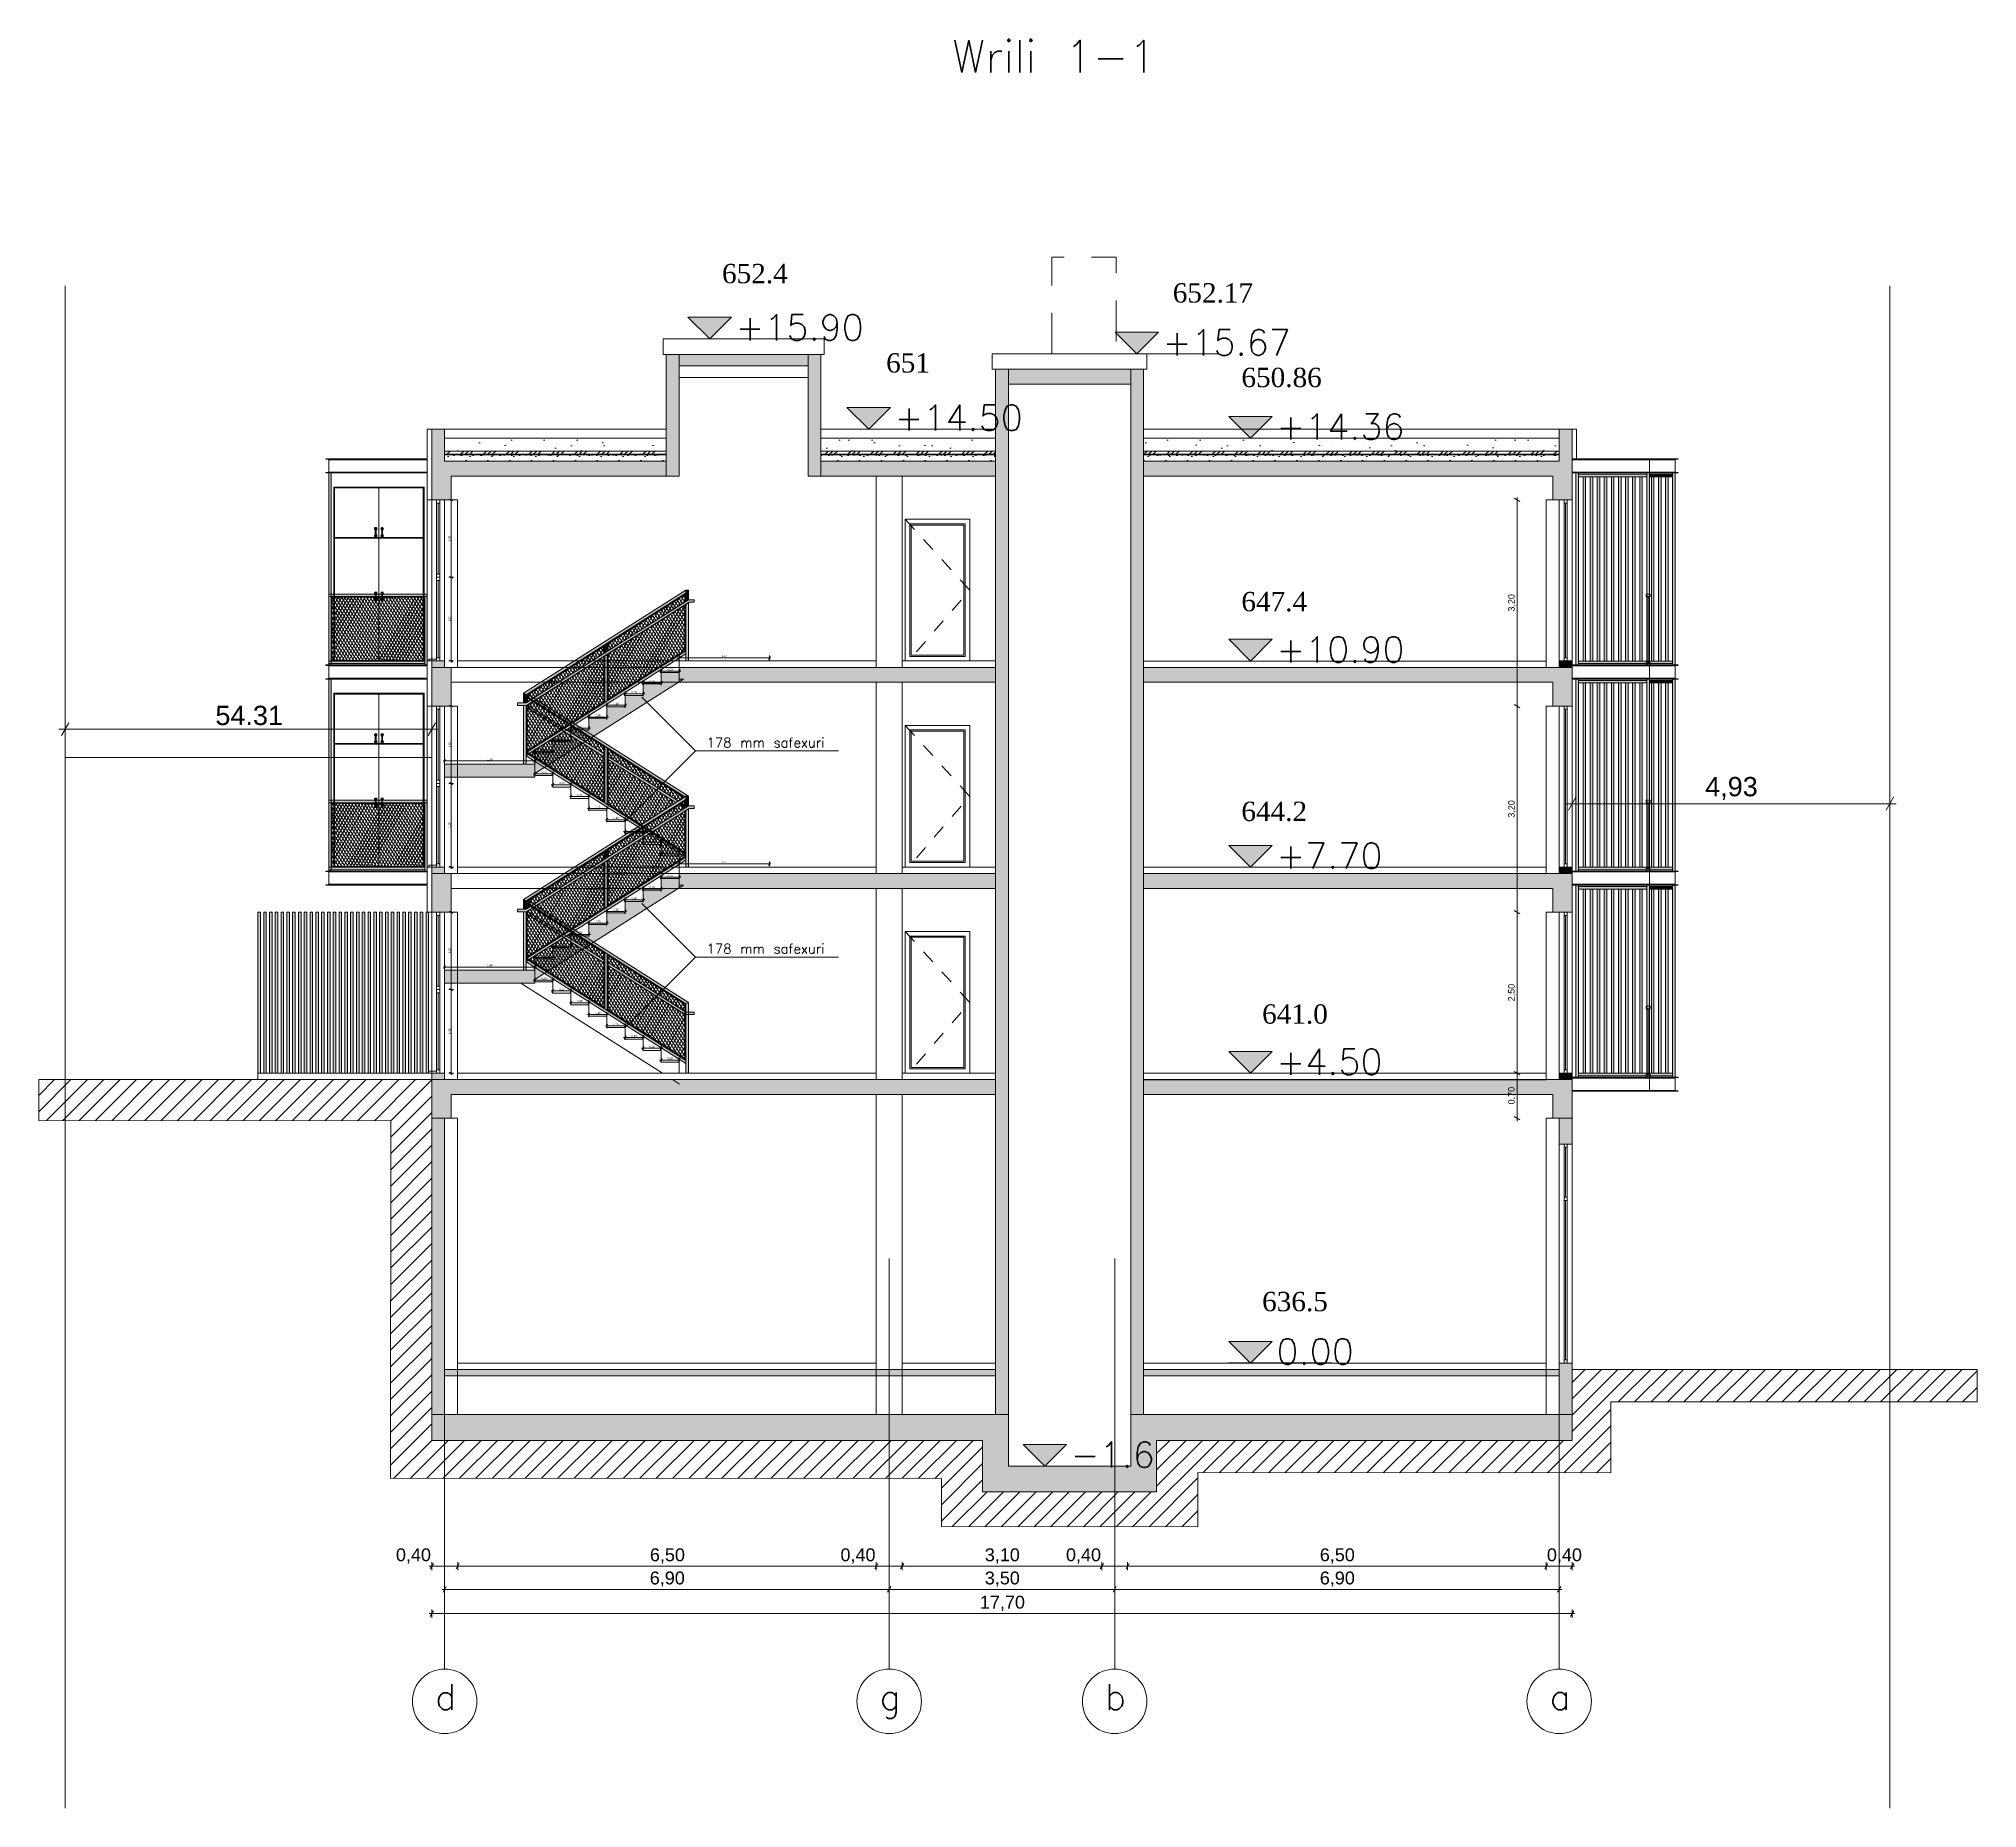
# Model space of a CAD drawing. Header units: metres. Extents: x 476297 to 476657, y 4620828 to 4621206.
# Drawn here: x 476584.59 to 476614.67, y 4621104.09 to 4621131.56 of the extents above; entities that cross this region are included whole.
import ezdxf

# ---------------------------------------------------------------- set-up
doc = ezdxf.new("R2010")
doc.units = ezdxf.units.M
doc.header["$MEASUREMENT"] = 0
doc.linetypes.add('Dashed', pattern=[0.423333, 0.211667, -0.211667])
doc.linetypes.add('Long Dashed', pattern=[1.058333, 0.635, -0.423333])
for name, color, linetype in [('0_0 Architecture', 7, 'Continuous'), ('0_Pen_No__1', 7, 'Continuous'), ('0_Pen_No__250', 7, 'Continuous'), ('2D Drafting - General_Pen_No__250', 7, 'Continuous'), ('2D Drafting - General_Pen_No__250_Pen_No__7', 7, 'Continuous'), ('2D Drafting - General_Pen_No__7', 7, 'Continuous'), ('A-Area-G_Pen_No__7', 7, 'Continuous'), ('a-iataki_Pen_No__5_Pen_No__5', 7, 'Continuous'), ('Annotation - Text_Pen_No__7_Pen_No__7', 7, 'Continuous'), ('Dimensioning - General', 7, 'Continuous'), ('gegmebi_Pen_No__7', 7, 'Continuous'), ('gegmebi_Pen_No__7_Pen_No__7', 7, 'Continuous'), ('kar-panjara_Pen_No__7', 7, 'Continuous'), ('New0_Pen_No__7', 7, 'Continuous'), ('New2D Drafting - General', 7, 'Continuous'), ('New2D Drafting - General_Pen_No__1', 7, 'Continuous'), ('New2D Drafting - General_Pen_No__250', 7, 'Continuous'), ('New2D Drafting - General_Pen_No__250_Pen_No__7', 7, 'Continuous'), ('New2D Drafting - General_Pen_No__30_Pen_No__9_Pen_No__9', 7, 'Continuous'), ('New2D Drafting - General_Pen_No__7', 7, 'Continuous'), ('New_________ _________ ___2', 7, 'Continuous'), ('NewDoors_Pen_No__7_Pen_No__7', 7, 'Continuous'), ('NewNew_piketebi_Pen_No__7', 7, 'Continuous'), ('Newreg_nak', 7, 'Continuous'), ('Newshenobebi', 7, 'Continuous'), ('NewStructural - Bearing', 7, 'Continuous'), ('reg_nak', 7, 'Continuous'), ('Structural - Bearing', 7, 'Continuous'), ('zoma', 7, 'Continuous'), ('zoma_Pen_No__1', 7, 'Continuous'), ('zoma_Pen_No__5_Pen_No__5', 7, 'Continuous')]:
    doc.layers.add(name, color=color, linetype=linetype)
doc.styles.add('GENERATED_STYLE_2', font='arial.ttf')
doc.styles.add('GENERATED_STYLE_6', font='times.ttf')
doc.linetypes.add('Break', pattern='A,0,[1,A-1 áƒ¡áƒ\x90áƒ®áƒšáƒ˜ - áƒ›áƒ¨áƒ”áƒœáƒ”áƒ‘áƒšáƒ”áƒ‘áƒ¡1.Shx,S=0.015679,R=0,X=0,Y=0],-1.975557,0', length=1.975557)
doc.dimstyles.new('GENERATED_STYLE__1', dxfattribs={"dimtxt": 0.2, "dimasz": 0.064421, "dimexe": 0.18, "dimexo": 0.003, "dimgap": 0.09, "dimtad": 1, "dimtih": 1, "dimtoh": 1, "dimzin": 0, "dimdsep": 46, "dimtxsty": 'GENERATED_STYLE_2', "dimblk": 'ARROWHEAD_2', "dimblk1": 'ARROWHEAD_2', "dimblk2": 'ARROWHEAD_2', "dimcen": 0.09, "dimclrd": 142, "dimclre": 142, "dimclrt": 142, "dimadec": 0, "dimazin": 0, "dimtfac": 1, "dimtdec": 4, "dimtmove": 0, "dimatfit": 3, "dimfxl": 1, "dimtolj": 1, "dimtzin": 0, "dimarcsym": 0})
doc.dimstyles.new('GENERATED_STYLE__2', dxfattribs={"dimtxt": 0.2, "dimasz": 0.064421, "dimexe": 0.18, "dimexo": 0.003, "dimgap": 0.09, "dimtad": 1, "dimtih": 1, "dimtoh": 1, "dimzin": 0, "dimdsep": 46, "dimtxsty": 'GENERATED_STYLE_2', "dimblk": 'ARROWHEAD_2', "dimblk1": 'ARROWHEAD_2', "dimblk2": 'ARROWHEAD_2', "dimcen": 0.09, "dimclrd": 142, "dimclre": 142, "dimclrt": 142, "dimadec": 0, "dimazin": 0, "dimtfac": 1, "dimtdec": 4, "dimtmove": 2, "dimatfit": 3, "dimfxl": 1, "dimtolj": 1, "dimtzin": 0, "dimarcsym": 0})
doc.dimstyles.new('GENERATED_STYLE__3', dxfattribs={"dimtxt": 0.3, "dimasz": 0.152, "dimexe": 0.18, "dimexo": 0.003, "dimgap": 0.09, "dimtad": 1, "dimtih": 1, "dimtoh": 1, "dimzin": 0, "dimdsep": 46, "dimtxsty": 'GENERATED_STYLE_2', "dimblk": 'ARROWHEAD_2', "dimblk1": 'ARROWHEAD_2', "dimblk2": 'ARROWHEAD_2', "dimcen": 0.09, "dimclrd": 1, "dimclre": 1, "dimclrt": 1, "dimadec": 0, "dimazin": 0, "dimtfac": 1, "dimtdec": 4, "dimtmove": 0, "dimatfit": 3, "dimfxl": 1, "dimtolj": 1, "dimtzin": 0, "dimarcsym": 0})
doc.dimstyles.new('GENERATED_STYLE__4', dxfattribs={"dimtxt": 0.1, "dimasz": 0.068641, "dimexe": 0.18, "dimexo": 0.0625, "dimgap": 0.09, "dimtad": 1, "dimzin": 0, "dimdsep": 46, "dimtxsty": 'GENERATED_STYLE_2', "dimblk": 'ARROWHEAD_2', "dimblk1": 'ARROWHEAD_2', "dimblk2": 'ARROWHEAD_2', "dimcen": 0.09, "dimse1": 1, "dimse2": 1, "dimclrd": 142, "dimclre": 142, "dimclrt": 142, "dimadec": 0, "dimazin": 0, "dimtfac": 1, "dimtdec": 4, "dimtmove": 0, "dimatfit": 3, "dimfxl": 1, "dimtolj": 1, "dimtzin": 0, "dimarcsym": 0})
doc.dimstyles.new('GENERATED_STYLE__5', dxfattribs={"dimtxt": 0.03, "dimasz": 0.038, "dimexe": 0.18, "dimexo": 0.003, "dimgap": 0.09, "dimtad": 1, "dimzin": 0, "dimdsep": 46, "dimtxsty": 'GENERATED_STYLE_2', "dimblk": 'ARROWHEAD_2', "dimblk1": 'ARROWHEAD_2', "dimblk2": 'ARROWHEAD_2', "dimcen": 0.09, "dimclrd": 142, "dimclre": 142, "dimclrt": 142, "dimadec": 0, "dimazin": 0, "dimtfac": 1, "dimtdec": 4, "dimtmove": 0, "dimatfit": 3, "dimfxl": 1, "dimtolj": 1, "dimtzin": 0, "dimarcsym": 0})
doc.dimstyles.new('GENERATED_STYLE__6', dxfattribs={"dimtxt": 0.03, "dimasz": 0.038, "dimexe": 0.18, "dimexo": 0.003, "dimgap": 0.09, "dimtad": 1, "dimtih": 1, "dimtoh": 1, "dimzin": 0, "dimdsep": 46, "dimtxsty": 'GENERATED_STYLE_2', "dimblk": 'ARROWHEAD_2', "dimblk1": 'ARROWHEAD_2', "dimblk2": 'ARROWHEAD_2', "dimcen": 0.09, "dimclrd": 142, "dimclre": 142, "dimclrt": 142, "dimadec": 0, "dimazin": 0, "dimtfac": 1, "dimtdec": 4, "dimtmove": 0, "dimatfit": 3, "dimfxl": 1, "dimtolj": 1, "dimtzin": 0, "dimarcsym": 0})
pattern_1 = [(60, (476844.52715, 4621385.791044), (-0.038971143, 0.0225), []), (122.833095, (476844.52715, 4621385.791044), (0.0368060797, 0.01875), [])]
pattern_2 = [(0, (476844.52715, 4621385.79104), (0, 0.6235383), [0.06, -0.3]), (0, (476844.70715, 4621386.1028), (0, 0.6235383), [0.06, -0.3]), (60, (476844.52715, 4621385.79104), (-0.54, 0.3117692), [0.06, -0.3]), (60, (476844.88715, 4621385.79104), (-0.54, 0.3117692), [0.06, -0.3]), (120, (476844.58715, 4621385.79104), (0.54, 0.3117692), [0.06, -0.3]), (120, (476844.94715, 4621385.79104), (0.54, 0.3117692), [0.06, -0.3]), (0, (476844.52715, 4621385.85104), (0, 0.120000005), [0, -0.120000005, 0, -0.180000007]), (45, (476844.58715, 4621385.85104), (-0.084852817, 0.084852817), [0, -0.090000004, 0, -0.150000006])]
pattern_3 = [(45, (476844.52715, 4621385.79104), (-0.1767767, 0.1767767), []), (45, (476844.4918, 4621385.8264), (-0.1767767, 0.1767767), []), (45, (476844.45644, 4621385.86175), (-0.1767767, 0.1767767), [])]
pattern_4 = [(45, (476844.52715, 4621386.59104), (-0.25455844, 0.25455844), [0, -0.24, 0, -0.36]), (110, (476845.32715, 4621386.59104), (0.33828934, 0.12312725), [0, -0.176, 0, -0.304])]

# ---------------------------------------------------------------- blocks, each defined once
blk = doc.blocks.new('*D49', base_point=(476844.527, 4621385.791))
at = {"layer": 'Dimensioning - General', "color": 142, "linetype": 'Continuous', "lineweight": 0, "transparency": 16777216}
for p, q in [((476607.531, 4621115.502), (476607.531, 4621118.003)), ((476607.486, 4621115.528), (476607.576, 4621115.476)), ((476607.531, 4621114.803), (476607.531, 4621115.502)), ((476607.486, 4621114.829), (476607.576, 4621114.777)), ((476607.531, 4621114.759), (476607.531, 4621114.803))]:
    blk.add_line(p, q, dxfattribs=at)
at = {"layer": 'Dimensioning - General', "color": 142, "lineweight": 0, "transparency": 16777216, "insert": (476607.511, 4621115.019), "char_height": 0.1, "attachment_point": 7, "rotation": 90, "style": 'GENERATED_STYLE_2'}
blk.add_mtext('\\A1;{\\pql;\\fArial CYR|b0|i0|c204|p34;0,70}', dxfattribs=at)
blk = doc.blocks.new('ARROWHEAD_2')
at = {"color": 0, "linetype": 'Continuous', "lineweight": 0}
for p, q in [((0, 0), (-1, 0)), ((-0.38, -0.66), (0.38, 0.66))]:
    blk.add_line(p, q, dxfattribs=at)
blk = doc.blocks.new('*D50', base_point=(476844.527, 4621385.791))
at = {"layer": 'Dimensioning - General', "color": 142, "linetype": 'Continuous', "lineweight": 0, "transparency": 16777216}
for p, q in [((476607.531, 4621118.003), (476607.531, 4621121.203)), ((476607.486, 4621118.029), (476607.576, 4621117.977)), ((476607.531, 4621115.502), (476607.531, 4621118.003)), ((476607.486, 4621115.528), (476607.576, 4621115.476))]:
    blk.add_line(p, q, dxfattribs=at)
at = {"layer": 'Dimensioning - General', "color": 142, "lineweight": 0, "transparency": 16777216, "insert": (476607.511, 4621116.619), "char_height": 0.1, "attachment_point": 7, "rotation": 90, "style": 'GENERATED_STYLE_2'}
blk.add_mtext('\\A1;{\\pql;\\fArial CYR|b0|i0|c204|p34;2,50}', dxfattribs=at)
blk = doc.blocks.new('*D51', base_point=(476844.527, 4621385.791))
at = {"layer": 'Dimensioning - General', "color": 142, "linetype": 'Continuous', "lineweight": 0, "transparency": 16777216}
for p, q in [((476607.531, 4621121.203), (476607.531, 4621124.403)), ((476607.486, 4621121.229), (476607.576, 4621121.177)), ((476607.531, 4621118.003), (476607.531, 4621121.203)), ((476607.486, 4621118.029), (476607.576, 4621117.977))]:
    blk.add_line(p, q, dxfattribs=at)
at = {"layer": 'Dimensioning - General', "color": 142, "lineweight": 0, "transparency": 16777216, "insert": (476607.511, 4621119.47), "char_height": 0.1, "attachment_point": 7, "rotation": 90, "style": 'GENERATED_STYLE_2'}
blk.add_mtext('\\A1;{\\pql;\\fArial CYR|b0|i0|c204|p34;3,20}', dxfattribs=at)
blk = doc.blocks.new('*D52', base_point=(476844.527, 4621385.791))
at = {"layer": 'Dimensioning - General', "color": 142, "linetype": 'Continuous', "lineweight": 0, "transparency": 16777216}
for p, q in [((476607.576, 4621124.377), (476607.486, 4621124.429)), ((476607.531, 4621124.403), (476607.531, 4621124.447)), ((476607.531, 4621121.203), (476607.531, 4621124.403)), ((476607.486, 4621121.229), (476607.576, 4621121.177))]:
    blk.add_line(p, q, dxfattribs=at)
at = {"layer": 'Dimensioning - General', "color": 142, "lineweight": 0, "transparency": 16777216, "insert": (476607.511, 4621122.67), "char_height": 0.1, "attachment_point": 7, "rotation": 90, "style": 'GENERATED_STYLE_2'}
blk.add_mtext('\\A1;{\\pql;\\fArial CYR|b0|i0|c204|p34;3,20}', dxfattribs=at)
blk = doc.blocks.new('*D53', base_point=(476844.527, 4621385.791))
at = {"layer": 'zoma', "color": 142, "linetype": 'Continuous', "lineweight": 0, "transparency": 16777216}
for p, q in [((476594.221, 4621115.708), (476594.245, 4621115.708)), ((476594.26, 4621115.733), (476594.231, 4621115.683)), ((476594.245, 4621115.671), (476594.245, 4621115.746)), ((476594.245, 4621115.708), (476594.525, 4621115.708)), ((476594.511, 4621115.683), (476594.54, 4621115.733)), ((476594.525, 4621115.671), (476594.525, 4621115.746)), ((476594.525, 4621115.708), (476594.55, 4621115.708))]:
    blk.add_line(p, q, dxfattribs=at)
at = {"layer": 'zoma', "color": 142, "lineweight": 0, "transparency": 16777216, "insert": (476594.345, 4621115.714), "char_height": 0.03, "attachment_point": 7, "style": 'GENERATED_STYLE_2'}
blk.add_mtext('\\A1;{\\pql;\\fArial CYR|b0|i0|c204|p34;0,28}', dxfattribs=at)
blk = doc.blocks.new('*D54', base_point=(476844.527, 4621385.791))
at = {"layer": 'zoma', "color": 142, "linetype": 'Continuous', "lineweight": 0, "transparency": 16777216}
for p, q in [((476593.941, 4621115.89), (476593.965, 4621115.89)), ((476593.98, 4621115.915), (476593.951, 4621115.865)), ((476593.965, 4621115.852), (476593.965, 4621115.927)), ((476593.965, 4621115.89), (476594.245, 4621115.89)), ((476594.231, 4621115.865), (476594.26, 4621115.915)), ((476594.245, 4621115.852), (476594.245, 4621115.927)), ((476594.245, 4621115.89), (476594.27, 4621115.89))]:
    blk.add_line(p, q, dxfattribs=at)
at = {"layer": 'zoma', "color": 142, "lineweight": 0, "transparency": 16777216, "insert": (476594.065, 4621115.896), "char_height": 0.03, "attachment_point": 7, "style": 'GENERATED_STYLE_2'}
blk.add_mtext('\\A1;{\\pql;\\fArial CYR|b0|i0|c204|p34;0,28}', dxfattribs=at)
blk = doc.blocks.new('*D55', base_point=(476844.527, 4621385.791))
at = {"layer": 'zoma', "color": 142, "linetype": 'Continuous', "lineweight": 0, "transparency": 16777216}
for p, q in [((476593.685, 4621116.019), (476593.685, 4621116.094)), ((476593.965, 4621116.019), (476593.965, 4621116.094)), ((476593.661, 4621116.056), (476593.685, 4621116.056)), ((476593.7, 4621116.081), (476593.671, 4621116.031)), ((476593.685, 4621116.056), (476593.965, 4621116.056)), ((476593.951, 4621116.031), (476593.98, 4621116.081)), ((476593.965, 4621116.056), (476593.99, 4621116.056))]:
    blk.add_line(p, q, dxfattribs=at)
at = {"layer": 'zoma', "color": 142, "lineweight": 0, "transparency": 16777216, "insert": (476593.785, 4621116.062), "char_height": 0.03, "attachment_point": 7, "style": 'GENERATED_STYLE_2'}
blk.add_mtext('\\A1;{\\pql;\\fArial CYR|b0|i0|c204|p34;0,28}', dxfattribs=at)
blk = doc.blocks.new('*D56', base_point=(476844.527, 4621385.791))
at = {"layer": 'zoma', "color": 142, "linetype": 'Continuous', "lineweight": 0, "transparency": 16777216}
for p, q in [((476593.381, 4621116.238), (476593.405, 4621116.238)), ((476593.42, 4621116.263), (476593.391, 4621116.213)), ((476593.405, 4621116.201), (476593.405, 4621116.276)), ((476593.405, 4621116.238), (476593.685, 4621116.238)), ((476593.671, 4621116.213), (476593.7, 4621116.263)), ((476593.685, 4621116.201), (476593.685, 4621116.276)), ((476593.685, 4621116.238), (476593.71, 4621116.238))]:
    blk.add_line(p, q, dxfattribs=at)
at = {"layer": 'zoma', "color": 142, "lineweight": 0, "transparency": 16777216, "insert": (476593.505, 4621116.244), "char_height": 0.03, "attachment_point": 7, "style": 'GENERATED_STYLE_2'}
blk.add_mtext('\\A1;{\\pql;\\fArial CYR|b0|i0|c204|p34;0,28}', dxfattribs=at)
blk = doc.blocks.new('*D57', base_point=(476844.527, 4621385.791))
at = {"layer": 'zoma', "color": 142, "linetype": 'Continuous', "lineweight": 0, "transparency": 16777216}
for p, q in [((476593.101, 4621116.412), (476593.125, 4621116.412)), ((476593.14, 4621116.437), (476593.111, 4621116.387)), ((476593.125, 4621116.375), (476593.125, 4621116.45)), ((476593.125, 4621116.412), (476593.405, 4621116.412)), ((476593.391, 4621116.387), (476593.42, 4621116.437)), ((476593.405, 4621116.375), (476593.405, 4621116.45)), ((476593.405, 4621116.412), (476593.43, 4621116.412))]:
    blk.add_line(p, q, dxfattribs=at)
at = {"layer": 'zoma', "color": 142, "lineweight": 0, "transparency": 16777216, "insert": (476593.225, 4621116.418), "char_height": 0.03, "attachment_point": 7, "style": 'GENERATED_STYLE_2'}
blk.add_mtext('\\A1;{\\pql;\\fArial CYR|b0|i0|c204|p34;0,28}', dxfattribs=at)
blk = doc.blocks.new('*D58', base_point=(476844.527, 4621385.791))
at = {"layer": 'zoma', "color": 142, "linetype": 'Continuous', "lineweight": 0, "transparency": 16777216}
for p, q in [((476592.821, 4621116.598), (476592.845, 4621116.598)), ((476592.86, 4621116.623), (476592.831, 4621116.573)), ((476592.845, 4621116.561), (476592.845, 4621116.636)), ((476592.845, 4621116.598), (476593.125, 4621116.598)), ((476593.111, 4621116.573), (476593.14, 4621116.623)), ((476593.125, 4621116.561), (476593.125, 4621116.636)), ((476593.125, 4621116.598), (476593.15, 4621116.598))]:
    blk.add_line(p, q, dxfattribs=at)
at = {"layer": 'zoma', "color": 142, "lineweight": 0, "transparency": 16777216, "insert": (476592.945, 4621116.604), "char_height": 0.03, "attachment_point": 7, "style": 'GENERATED_STYLE_2'}
blk.add_mtext('\\A1;{\\pql;\\fArial CYR|b0|i0|c204|p34;0,28}', dxfattribs=at)
blk = doc.blocks.new('*D59', base_point=(476844.527, 4621385.791))
at = {"layer": 'zoma', "color": 142, "linetype": 'Continuous', "lineweight": 0, "transparency": 16777216}
for p, q in [((476592.541, 4621116.78), (476592.565, 4621116.78)), ((476592.58, 4621116.805), (476592.551, 4621116.755)), ((476592.565, 4621116.742), (476592.565, 4621116.817)), ((476592.565, 4621116.78), (476592.845, 4621116.78)), ((476592.831, 4621116.755), (476592.86, 4621116.805)), ((476592.845, 4621116.742), (476592.845, 4621116.817)), ((476592.845, 4621116.78), (476592.87, 4621116.78))]:
    blk.add_line(p, q, dxfattribs=at)
at = {"layer": 'zoma', "color": 142, "lineweight": 0, "transparency": 16777216, "insert": (476592.665, 4621116.786), "char_height": 0.03, "attachment_point": 7, "style": 'GENERATED_STYLE_2'}
blk.add_mtext('\\A1;{\\pql;\\fArial CYR|b0|i0|c204|p34;0,28}', dxfattribs=at)
blk = doc.blocks.new('*D60', base_point=(476844.527, 4621385.791))
at = {"layer": 'zoma', "color": 142, "linetype": 'Continuous', "lineweight": 0, "transparency": 16777216}
for p, q in [((476592.261, 4621116.95), (476592.285, 4621116.95)), ((476592.3, 4621116.975), (476592.271, 4621116.925)), ((476592.285, 4621116.913), (476592.285, 4621116.988)), ((476592.285, 4621116.95), (476592.565, 4621116.95)), ((476592.551, 4621116.925), (476592.58, 4621116.975)), ((476592.565, 4621116.913), (476592.565, 4621116.988)), ((476592.565, 4621116.95), (476592.59, 4621116.95))]:
    blk.add_line(p, q, dxfattribs=at)
at = {"layer": 'zoma', "color": 142, "lineweight": 0, "transparency": 16777216, "insert": (476592.385, 4621116.956), "char_height": 0.03, "attachment_point": 7, "style": 'GENERATED_STYLE_2'}
blk.add_mtext('\\A1;{\\pql;\\fArial CYR|b0|i0|c204|p34;0,28}', dxfattribs=at)
blk = doc.blocks.new('*D61', base_point=(476844.527, 4621385.791))
at = {"layer": 'zoma', "color": 142, "linetype": 'Continuous', "lineweight": 0, "transparency": 16777216}
for p, q in [((476592.261, 4621117.301), (476592.285, 4621117.301)), ((476592.3, 4621117.326), (476592.271, 4621117.276)), ((476592.285, 4621117.264), (476592.285, 4621117.339)), ((476592.285, 4621117.301), (476592.565, 4621117.301)), ((476592.551, 4621117.276), (476592.58, 4621117.326)), ((476592.565, 4621117.264), (476592.565, 4621117.339)), ((476592.565, 4621117.301), (476592.59, 4621117.301))]:
    blk.add_line(p, q, dxfattribs=at)
at = {"layer": 'zoma', "color": 142, "lineweight": 0, "transparency": 16777216, "insert": (476592.385, 4621117.307), "char_height": 0.03, "attachment_point": 7, "style": 'GENERATED_STYLE_2'}
blk.add_mtext('\\A1;{\\pql;\\fArial CYR|b0|i0|c204|p34;0,28}', dxfattribs=at)
blk = doc.blocks.new('*D62', base_point=(476844.527, 4621385.791))
at = {"layer": 'zoma', "color": 142, "linetype": 'Continuous', "lineweight": 0, "transparency": 16777216}
for p, q in [((476592.541, 4621117.473), (476592.565, 4621117.473)), ((476592.58, 4621117.498), (476592.551, 4621117.448)), ((476592.565, 4621117.435), (476592.565, 4621117.51)), ((476592.565, 4621117.473), (476592.845, 4621117.473)), ((476592.831, 4621117.448), (476592.86, 4621117.498)), ((476592.845, 4621117.435), (476592.845, 4621117.51)), ((476592.845, 4621117.473), (476592.87, 4621117.473))]:
    blk.add_line(p, q, dxfattribs=at)
at = {"layer": 'zoma', "color": 142, "lineweight": 0, "transparency": 16777216, "insert": (476592.665, 4621117.479), "char_height": 0.03, "attachment_point": 7, "style": 'GENERATED_STYLE_2'}
blk.add_mtext('\\A1;{\\pql;\\fArial CYR|b0|i0|c204|p34;0,28}', dxfattribs=at)
blk = doc.blocks.new('*D63', base_point=(476844.527, 4621385.791))
at = {"layer": 'zoma', "color": 142, "linetype": 'Continuous', "lineweight": 0, "transparency": 16777216}
for p, q in [((476592.821, 4621117.659), (476592.845, 4621117.659)), ((476592.86, 4621117.684), (476592.831, 4621117.634)), ((476592.845, 4621117.621), (476592.845, 4621117.696)), ((476592.845, 4621117.659), (476593.125, 4621117.659)), ((476593.111, 4621117.634), (476593.14, 4621117.684)), ((476593.125, 4621117.621), (476593.125, 4621117.696)), ((476593.125, 4621117.659), (476593.15, 4621117.659))]:
    blk.add_line(p, q, dxfattribs=at)
at = {"layer": 'zoma', "color": 142, "lineweight": 0, "transparency": 16777216, "insert": (476592.945, 4621117.665), "char_height": 0.03, "attachment_point": 7, "style": 'GENERATED_STYLE_2'}
blk.add_mtext('\\A1;{\\pql;\\fArial CYR|b0|i0|c204|p34;0,28}', dxfattribs=at)
blk = doc.blocks.new('*D64', base_point=(476844.527, 4621385.791))
at = {"layer": 'zoma', "color": 142, "linetype": 'Continuous', "lineweight": 0, "transparency": 16777216}
for p, q in [((476593.101, 4621117.833), (476593.125, 4621117.833)), ((476593.14, 4621117.858), (476593.111, 4621117.808)), ((476593.125, 4621117.795), (476593.125, 4621117.87)), ((476593.125, 4621117.833), (476593.405, 4621117.833)), ((476593.391, 4621117.808), (476593.42, 4621117.858)), ((476593.405, 4621117.795), (476593.405, 4621117.87)), ((476593.405, 4621117.833), (476593.43, 4621117.833))]:
    blk.add_line(p, q, dxfattribs=at)
at = {"layer": 'zoma', "color": 142, "lineweight": 0, "transparency": 16777216, "insert": (476593.225, 4621117.839), "char_height": 0.03, "attachment_point": 7, "style": 'GENERATED_STYLE_2'}
blk.add_mtext('\\A1;{\\pql;\\fArial CYR|b0|i0|c204|p34;0,28}', dxfattribs=at)
blk = doc.blocks.new('*D65', base_point=(476844.527, 4621385.791))
at = {"layer": 'zoma', "color": 142, "linetype": 'Continuous', "lineweight": 0, "transparency": 16777216}
for p, q in [((476593.381, 4621118.015), (476593.405, 4621118.015)), ((476593.42, 4621118.04), (476593.391, 4621117.99)), ((476593.405, 4621117.978), (476593.405, 4621118.053)), ((476593.405, 4621118.015), (476593.685, 4621118.015)), ((476593.671, 4621117.99), (476593.7, 4621118.04)), ((476593.685, 4621117.978), (476593.685, 4621118.053)), ((476593.685, 4621118.015), (476593.71, 4621118.015))]:
    blk.add_line(p, q, dxfattribs=at)
at = {"layer": 'zoma', "color": 142, "lineweight": 0, "transparency": 16777216, "insert": (476593.505, 4621118.021), "char_height": 0.03, "attachment_point": 7, "style": 'GENERATED_STYLE_2'}
blk.add_mtext('\\A1;{\\pql;\\fArial CYR|b0|i0|c204|p34;0,28}', dxfattribs=at)
blk = doc.blocks.new('*D66', base_point=(476844.527, 4621385.791))
at = {"layer": 'zoma', "color": 142, "linetype": 'Continuous', "lineweight": 0, "transparency": 16777216}
for p, q in [((476593.7, 4621118.218), (476593.671, 4621118.168)), ((476593.685, 4621118.156), (476593.685, 4621118.231)), ((476593.951, 4621118.168), (476593.98, 4621118.218)), ((476593.965, 4621118.156), (476593.965, 4621118.231)), ((476593.661, 4621118.193), (476593.685, 4621118.193)), ((476593.685, 4621118.193), (476593.965, 4621118.193)), ((476593.965, 4621118.193), (476593.99, 4621118.193))]:
    blk.add_line(p, q, dxfattribs=at)
at = {"layer": 'zoma', "color": 142, "lineweight": 0, "transparency": 16777216, "insert": (476593.785, 4621118.199), "char_height": 0.03, "attachment_point": 7, "style": 'GENERATED_STYLE_2'}
blk.add_mtext('\\A1;{\\pql;\\fArial CYR|b0|i0|c204|p34;0,28}', dxfattribs=at)
blk = doc.blocks.new('*D67', base_point=(476844.527, 4621385.791))
at = {"layer": 'zoma', "color": 142, "linetype": 'Continuous', "lineweight": 0, "transparency": 16777216}
for p, q in [((476593.941, 4621118.363), (476593.965, 4621118.363)), ((476593.98, 4621118.388), (476593.951, 4621118.338)), ((476593.965, 4621118.326), (476593.965, 4621118.401)), ((476593.965, 4621118.363), (476594.245, 4621118.363)), ((476594.231, 4621118.338), (476594.26, 4621118.388)), ((476594.245, 4621118.326), (476594.245, 4621118.401)), ((476594.245, 4621118.363), (476594.27, 4621118.363))]:
    blk.add_line(p, q, dxfattribs=at)
at = {"layer": 'zoma', "color": 142, "lineweight": 0, "transparency": 16777216, "insert": (476594.065, 4621118.369), "char_height": 0.03, "attachment_point": 7, "style": 'GENERATED_STYLE_2'}
blk.add_mtext('\\A1;{\\pql;\\fArial CYR|b0|i0|c204|p34;0,28}', dxfattribs=at)
blk = doc.blocks.new('*D68', base_point=(476844.527, 4621385.791))
at = {"layer": 'zoma', "color": 142, "linetype": 'Continuous', "lineweight": 0, "transparency": 16777216}
for p, q in [((476594.221, 4621118.546), (476594.245, 4621118.546)), ((476594.26, 4621118.571), (476594.231, 4621118.521)), ((476594.245, 4621118.508), (476594.245, 4621118.583)), ((476594.245, 4621118.546), (476594.525, 4621118.546)), ((476594.511, 4621118.521), (476594.54, 4621118.571)), ((476594.525, 4621118.508), (476594.525, 4621118.583)), ((476594.525, 4621118.546), (476594.55, 4621118.546))]:
    blk.add_line(p, q, dxfattribs=at)
at = {"layer": 'zoma', "color": 142, "lineweight": 0, "transparency": 16777216, "insert": (476594.345, 4621118.552), "char_height": 0.03, "attachment_point": 7, "style": 'GENERATED_STYLE_2'}
blk.add_mtext('\\A1;{\\pql;\\fArial CYR|b0|i0|c204|p34;0,28}', dxfattribs=at)
blk = doc.blocks.new('*D69', base_point=(476844.527, 4621385.791))
at = {"layer": 'zoma', "color": 142, "linetype": 'Continuous', "lineweight": 0, "transparency": 16777216}
for p, q in [((476594.221, 4621118.908), (476594.245, 4621118.908)), ((476594.26, 4621118.933), (476594.231, 4621118.883)), ((476594.245, 4621118.871), (476594.245, 4621118.946)), ((476594.245, 4621118.908), (476594.525, 4621118.908)), ((476594.511, 4621118.883), (476594.54, 4621118.933)), ((476594.525, 4621118.871), (476594.525, 4621118.946)), ((476594.525, 4621118.908), (476594.55, 4621118.908))]:
    blk.add_line(p, q, dxfattribs=at)
at = {"layer": 'zoma', "color": 142, "lineweight": 0, "transparency": 16777216, "insert": (476594.345, 4621118.914), "char_height": 0.03, "attachment_point": 7, "style": 'GENERATED_STYLE_2'}
blk.add_mtext('\\A1;{\\pql;\\fArial CYR|b0|i0|c204|p34;0,28}', dxfattribs=at)
blk = doc.blocks.new('*D70', base_point=(476844.527, 4621385.791))
at = {"layer": 'zoma', "color": 142, "linetype": 'Continuous', "lineweight": 0, "transparency": 16777216}
for p, q in [((476593.98, 4621119.115), (476593.951, 4621119.065)), ((476593.965, 4621119.052), (476593.965, 4621119.127)), ((476594.231, 4621119.065), (476594.26, 4621119.115)), ((476594.245, 4621119.052), (476594.245, 4621119.127)), ((476593.941, 4621119.09), (476593.965, 4621119.09)), ((476593.965, 4621119.09), (476594.245, 4621119.09)), ((476594.245, 4621119.09), (476594.27, 4621119.09))]:
    blk.add_line(p, q, dxfattribs=at)
at = {"layer": 'zoma', "color": 142, "lineweight": 0, "transparency": 16777216, "insert": (476594.065, 4621119.096), "char_height": 0.03, "attachment_point": 7, "style": 'GENERATED_STYLE_2'}
blk.add_mtext('\\A1;{\\pql;\\fArial CYR|b0|i0|c204|p34;0,28}', dxfattribs=at)
blk = doc.blocks.new('*D71', base_point=(476844.527, 4621385.791))
at = {"layer": 'zoma', "color": 142, "linetype": 'Continuous', "lineweight": 0, "transparency": 16777216}
for p, q in [((476593.661, 4621119.256), (476593.685, 4621119.256)), ((476593.7, 4621119.281), (476593.671, 4621119.231)), ((476593.685, 4621119.219), (476593.685, 4621119.294)), ((476593.685, 4621119.256), (476593.965, 4621119.256)), ((476593.951, 4621119.231), (476593.98, 4621119.281)), ((476593.965, 4621119.219), (476593.965, 4621119.294)), ((476593.965, 4621119.256), (476593.99, 4621119.256))]:
    blk.add_line(p, q, dxfattribs=at)
at = {"layer": 'zoma', "color": 142, "lineweight": 0, "transparency": 16777216, "insert": (476593.785, 4621119.262), "char_height": 0.03, "attachment_point": 7, "style": 'GENERATED_STYLE_2'}
blk.add_mtext('\\A1;{\\pql;\\fArial CYR|b0|i0|c204|p34;0,28}', dxfattribs=at)
blk = doc.blocks.new('*D72', base_point=(476844.527, 4621385.791))
at = {"layer": 'zoma', "color": 142, "linetype": 'Continuous', "lineweight": 0, "transparency": 16777216}
for p, q in [((476593.381, 4621119.438), (476593.405, 4621119.438)), ((476593.42, 4621119.463), (476593.391, 4621119.413)), ((476593.405, 4621119.401), (476593.405, 4621119.476)), ((476593.405, 4621119.438), (476593.685, 4621119.438)), ((476593.671, 4621119.413), (476593.7, 4621119.463)), ((476593.685, 4621119.401), (476593.685, 4621119.476)), ((476593.685, 4621119.438), (476593.71, 4621119.438))]:
    blk.add_line(p, q, dxfattribs=at)
at = {"layer": 'zoma', "color": 142, "lineweight": 0, "transparency": 16777216, "insert": (476593.505, 4621119.444), "char_height": 0.03, "attachment_point": 7, "style": 'GENERATED_STYLE_2'}
blk.add_mtext('\\A1;{\\pql;\\fArial CYR|b0|i0|c204|p34;0,28}', dxfattribs=at)
blk = doc.blocks.new('*D73', base_point=(476844.527, 4621385.791))
at = {"layer": 'zoma', "color": 142, "linetype": 'Continuous', "lineweight": 0, "transparency": 16777216}
for p, q in [((476593.101, 4621119.612), (476593.125, 4621119.612)), ((476593.14, 4621119.637), (476593.111, 4621119.587)), ((476593.125, 4621119.575), (476593.125, 4621119.65)), ((476593.125, 4621119.612), (476593.405, 4621119.612)), ((476593.391, 4621119.587), (476593.42, 4621119.637)), ((476593.405, 4621119.575), (476593.405, 4621119.65)), ((476593.405, 4621119.612), (476593.43, 4621119.612))]:
    blk.add_line(p, q, dxfattribs=at)
at = {"layer": 'zoma', "color": 142, "lineweight": 0, "transparency": 16777216, "insert": (476593.225, 4621119.618), "char_height": 0.03, "attachment_point": 7, "style": 'GENERATED_STYLE_2'}
blk.add_mtext('\\A1;{\\pql;\\fArial CYR|b0|i0|c204|p34;0,28}', dxfattribs=at)
blk = doc.blocks.new('*D74', base_point=(476844.527, 4621385.791))
at = {"layer": 'zoma', "color": 142, "linetype": 'Continuous', "lineweight": 0, "transparency": 16777216}
for p, q in [((476592.821, 4621119.798), (476592.845, 4621119.798)), ((476592.86, 4621119.823), (476592.831, 4621119.773)), ((476592.845, 4621119.761), (476592.845, 4621119.836)), ((476592.845, 4621119.798), (476593.125, 4621119.798)), ((476593.111, 4621119.773), (476593.14, 4621119.823)), ((476593.125, 4621119.761), (476593.125, 4621119.836)), ((476593.125, 4621119.798), (476593.15, 4621119.798))]:
    blk.add_line(p, q, dxfattribs=at)
at = {"layer": 'zoma', "color": 142, "lineweight": 0, "transparency": 16777216, "insert": (476592.945, 4621119.804), "char_height": 0.03, "attachment_point": 7, "style": 'GENERATED_STYLE_2'}
blk.add_mtext('\\A1;{\\pql;\\fArial CYR|b0|i0|c204|p34;0,28}', dxfattribs=at)
blk = doc.blocks.new('*D75', base_point=(476844.527, 4621385.791))
at = {"layer": 'zoma', "color": 142, "linetype": 'Continuous', "lineweight": 0, "transparency": 16777216}
for p, q in [((476592.58, 4621120.005), (476592.551, 4621119.955)), ((476592.565, 4621119.942), (476592.565, 4621120.017)), ((476592.831, 4621119.955), (476592.86, 4621120.005)), ((476592.845, 4621119.942), (476592.845, 4621120.017)), ((476592.541, 4621119.98), (476592.565, 4621119.98)), ((476592.565, 4621119.98), (476592.845, 4621119.98)), ((476592.845, 4621119.98), (476592.87, 4621119.98))]:
    blk.add_line(p, q, dxfattribs=at)
at = {"layer": 'zoma', "color": 142, "lineweight": 0, "transparency": 16777216, "insert": (476592.665, 4621119.986), "char_height": 0.03, "attachment_point": 7, "style": 'GENERATED_STYLE_2'}
blk.add_mtext('\\A1;{\\pql;\\fArial CYR|b0|i0|c204|p34;0,28}', dxfattribs=at)
blk = doc.blocks.new('*D76', base_point=(476844.527, 4621385.791))
at = {"layer": 'zoma', "color": 142, "linetype": 'Continuous', "lineweight": 0, "transparency": 16777216}
for p, q in [((476592.261, 4621120.15), (476592.285, 4621120.15)), ((476592.3, 4621120.175), (476592.271, 4621120.125)), ((476592.285, 4621120.113), (476592.285, 4621120.188)), ((476592.285, 4621120.15), (476592.565, 4621120.15)), ((476592.551, 4621120.125), (476592.58, 4621120.175)), ((476592.565, 4621120.113), (476592.565, 4621120.188)), ((476592.565, 4621120.15), (476592.59, 4621120.15))]:
    blk.add_line(p, q, dxfattribs=at)
at = {"layer": 'zoma', "color": 142, "lineweight": 0, "transparency": 16777216, "insert": (476592.385, 4621120.156), "char_height": 0.03, "attachment_point": 7, "style": 'GENERATED_STYLE_2'}
blk.add_mtext('\\A1;{\\pql;\\fArial CYR|b0|i0|c204|p34;0,28}', dxfattribs=at)
blk = doc.blocks.new('*D77', base_point=(476844.527, 4621385.791))
at = {"layer": 'zoma', "color": 142, "linetype": 'Continuous', "lineweight": 0, "transparency": 16777216}
for p, q in [((476592.261, 4621120.501), (476592.285, 4621120.501)), ((476592.3, 4621120.526), (476592.271, 4621120.476)), ((476592.285, 4621120.464), (476592.285, 4621120.539)), ((476592.285, 4621120.501), (476592.565, 4621120.501)), ((476592.551, 4621120.476), (476592.58, 4621120.526)), ((476592.565, 4621120.464), (476592.565, 4621120.539)), ((476592.565, 4621120.501), (476592.59, 4621120.501))]:
    blk.add_line(p, q, dxfattribs=at)
at = {"layer": 'zoma', "color": 142, "lineweight": 0, "transparency": 16777216, "insert": (476592.385, 4621120.507), "char_height": 0.03, "attachment_point": 7, "style": 'GENERATED_STYLE_2'}
blk.add_mtext('\\A1;{\\pql;\\fArial CYR|b0|i0|c204|p34;0,28}', dxfattribs=at)
blk = doc.blocks.new('*D78', base_point=(476844.527, 4621385.791))
at = {"layer": 'zoma', "color": 142, "linetype": 'Continuous', "lineweight": 0, "transparency": 16777216}
for p, q in [((476592.541, 4621120.673), (476592.565, 4621120.673)), ((476592.58, 4621120.698), (476592.551, 4621120.648)), ((476592.565, 4621120.635), (476592.565, 4621120.71)), ((476592.565, 4621120.673), (476592.845, 4621120.673)), ((476592.831, 4621120.648), (476592.86, 4621120.698)), ((476592.845, 4621120.635), (476592.845, 4621120.71)), ((476592.845, 4621120.673), (476592.87, 4621120.673))]:
    blk.add_line(p, q, dxfattribs=at)
at = {"layer": 'zoma', "color": 142, "lineweight": 0, "transparency": 16777216, "insert": (476592.665, 4621120.679), "char_height": 0.03, "attachment_point": 7, "style": 'GENERATED_STYLE_2'}
blk.add_mtext('\\A1;{\\pql;\\fArial CYR|b0|i0|c204|p34;0,28}', dxfattribs=at)
blk = doc.blocks.new('*D79', base_point=(476844.527, 4621385.791))
at = {"layer": 'zoma', "color": 142, "linetype": 'Continuous', "lineweight": 0, "transparency": 16777216}
for p, q in [((476592.821, 4621120.859), (476592.845, 4621120.859)), ((476592.86, 4621120.884), (476592.831, 4621120.834)), ((476592.845, 4621120.821), (476592.845, 4621120.896)), ((476592.845, 4621120.859), (476593.125, 4621120.859)), ((476593.111, 4621120.834), (476593.14, 4621120.884)), ((476593.125, 4621120.821), (476593.125, 4621120.896)), ((476593.125, 4621120.859), (476593.15, 4621120.859))]:
    blk.add_line(p, q, dxfattribs=at)
at = {"layer": 'zoma', "color": 142, "lineweight": 0, "transparency": 16777216, "insert": (476592.945, 4621120.865), "char_height": 0.03, "attachment_point": 7, "style": 'GENERATED_STYLE_2'}
blk.add_mtext('\\A1;{\\pql;\\fArial CYR|b0|i0|c204|p34;0,28}', dxfattribs=at)
blk = doc.blocks.new('*D80', base_point=(476844.527, 4621385.791))
at = {"layer": 'zoma', "color": 142, "linetype": 'Continuous', "lineweight": 0, "transparency": 16777216}
for p, q in [((476593.101, 4621121.033), (476593.125, 4621121.033)), ((476593.14, 4621121.058), (476593.111, 4621121.008)), ((476593.125, 4621120.995), (476593.125, 4621121.07)), ((476593.125, 4621121.033), (476593.405, 4621121.033)), ((476593.391, 4621121.008), (476593.42, 4621121.058)), ((476593.405, 4621120.995), (476593.405, 4621121.07)), ((476593.405, 4621121.033), (476593.43, 4621121.033))]:
    blk.add_line(p, q, dxfattribs=at)
at = {"layer": 'zoma', "color": 142, "lineweight": 0, "transparency": 16777216, "insert": (476593.225, 4621121.039), "char_height": 0.03, "attachment_point": 7, "style": 'GENERATED_STYLE_2'}
blk.add_mtext('\\A1;{\\pql;\\fArial CYR|b0|i0|c204|p34;0,28}', dxfattribs=at)
blk = doc.blocks.new('*D81', base_point=(476844.527, 4621385.791))
at = {"layer": 'zoma', "color": 142, "linetype": 'Continuous', "lineweight": 0, "transparency": 16777216}
for p, q in [((476593.381, 4621121.215), (476593.405, 4621121.215)), ((476593.42, 4621121.24), (476593.391, 4621121.19)), ((476593.405, 4621121.178), (476593.405, 4621121.253)), ((476593.405, 4621121.215), (476593.685, 4621121.215)), ((476593.671, 4621121.19), (476593.7, 4621121.24)), ((476593.685, 4621121.178), (476593.685, 4621121.253)), ((476593.685, 4621121.215), (476593.71, 4621121.215))]:
    blk.add_line(p, q, dxfattribs=at)
at = {"layer": 'zoma', "color": 142, "lineweight": 0, "transparency": 16777216, "insert": (476593.505, 4621121.221), "char_height": 0.03, "attachment_point": 7, "style": 'GENERATED_STYLE_2'}
blk.add_mtext('\\A1;{\\pql;\\fArial CYR|b0|i0|c204|p34;0,28}', dxfattribs=at)
blk = doc.blocks.new('*D82', base_point=(476844.527, 4621385.791))
at = {"layer": 'zoma', "color": 142, "linetype": 'Continuous', "lineweight": 0, "transparency": 16777216}
for p, q in [((476593.661, 4621121.393), (476593.685, 4621121.393)), ((476593.7, 4621121.418), (476593.671, 4621121.368)), ((476593.685, 4621121.356), (476593.685, 4621121.431)), ((476593.685, 4621121.393), (476593.965, 4621121.393)), ((476593.951, 4621121.368), (476593.98, 4621121.418)), ((476593.965, 4621121.356), (476593.965, 4621121.431)), ((476593.965, 4621121.393), (476593.99, 4621121.393))]:
    blk.add_line(p, q, dxfattribs=at)
at = {"layer": 'zoma', "color": 142, "lineweight": 0, "transparency": 16777216, "insert": (476593.785, 4621121.399), "char_height": 0.03, "attachment_point": 7, "style": 'GENERATED_STYLE_2'}
blk.add_mtext('\\A1;{\\pql;\\fArial CYR|b0|i0|c204|p34;0,28}', dxfattribs=at)
blk = doc.blocks.new('*D83', base_point=(476844.527, 4621385.791))
at = {"layer": 'zoma', "color": 142, "linetype": 'Continuous', "lineweight": 0, "transparency": 16777216}
for p, q in [((476593.941, 4621121.563), (476593.965, 4621121.563)), ((476593.98, 4621121.588), (476593.951, 4621121.538)), ((476593.965, 4621121.526), (476593.965, 4621121.601)), ((476593.965, 4621121.563), (476594.245, 4621121.563)), ((476594.231, 4621121.538), (476594.26, 4621121.588)), ((476594.245, 4621121.526), (476594.245, 4621121.601)), ((476594.245, 4621121.563), (476594.27, 4621121.563))]:
    blk.add_line(p, q, dxfattribs=at)
at = {"layer": 'zoma', "color": 142, "lineweight": 0, "transparency": 16777216, "insert": (476594.065, 4621121.569), "char_height": 0.03, "attachment_point": 7, "style": 'GENERATED_STYLE_2'}
blk.add_mtext('\\A1;{\\pql;\\fArial CYR|b0|i0|c204|p34;0,28}', dxfattribs=at)
blk = doc.blocks.new('*D84', base_point=(476844.527, 4621385.791))
at = {"layer": 'zoma', "color": 142, "linetype": 'Continuous', "lineweight": 0, "transparency": 16777216}
for p, q in [((476594.221, 4621121.746), (476594.245, 4621121.746)), ((476594.26, 4621121.771), (476594.231, 4621121.721)), ((476594.245, 4621121.708), (476594.245, 4621121.783)), ((476594.245, 4621121.746), (476594.525, 4621121.746)), ((476594.511, 4621121.721), (476594.54, 4621121.771)), ((476594.525, 4621121.708), (476594.525, 4621121.783)), ((476594.525, 4621121.746), (476594.55, 4621121.746))]:
    blk.add_line(p, q, dxfattribs=at)
at = {"layer": 'zoma', "color": 142, "lineweight": 0, "transparency": 16777216, "insert": (476594.345, 4621121.752), "char_height": 0.03, "attachment_point": 7, "style": 'GENERATED_STYLE_2'}
blk.add_mtext('\\A1;{\\pql;\\fArial CYR|b0|i0|c204|p34;0,28}', dxfattribs=at)
blk = doc.blocks.new('*D85', base_point=(476844.527, 4621385.791))
at = {"layer": 'zoma', "color": 142, "linetype": 'Continuous', "lineweight": 0, "transparency": 16777216}
for p, q in [((476590.861, 4621117.151), (476590.885, 4621117.151)), ((476590.9, 4621117.176), (476590.871, 4621117.126)), ((476590.885, 4621117.114), (476590.885, 4621117.189)), ((476590.885, 4621117.151), (476592.285, 4621117.151)), ((476592.271, 4621117.126), (476592.3, 4621117.176)), ((476592.285, 4621117.114), (476592.285, 4621117.189)), ((476592.285, 4621117.151), (476592.31, 4621117.151))]:
    blk.add_line(p, q, dxfattribs=at)
at = {"layer": 'zoma', "color": 142, "lineweight": 0, "transparency": 16777216, "insert": (476591.545, 4621117.157), "char_height": 0.03, "attachment_point": 7, "style": 'GENERATED_STYLE_2'}
blk.add_mtext('\\A1;{\\pql;\\fArial CYR|b0|i0|c204|p34;1,40}', dxfattribs=at)
blk = doc.blocks.new('*D86', base_point=(476844.527, 4621385.791))
at = {"layer": 'zoma', "color": 142, "linetype": 'Continuous', "lineweight": 0, "transparency": 16777216}
for p, q in [((476594.501, 4621118.753), (476594.525, 4621118.753)), ((476594.54, 4621118.778), (476594.511, 4621118.728)), ((476594.525, 4621118.715), (476594.525, 4621118.79)), ((476594.525, 4621118.753), (476595.925, 4621118.753)), ((476595.911, 4621118.728), (476595.94, 4621118.778)), ((476595.925, 4621118.715), (476595.925, 4621118.79)), ((476595.925, 4621118.753), (476595.95, 4621118.753))]:
    blk.add_line(p, q, dxfattribs=at)
at = {"layer": 'zoma', "color": 142, "lineweight": 0, "transparency": 16777216, "insert": (476595.185, 4621118.759), "char_height": 0.03, "attachment_point": 7, "style": 'GENERATED_STYLE_2'}
blk.add_mtext('\\A1;{\\pql;\\fArial CYR|b0|i0|c204|p34;1,40}', dxfattribs=at)
blk = doc.blocks.new('*D87', base_point=(476844.527, 4621385.791))
at = {"layer": 'zoma', "color": 142, "linetype": 'Continuous', "lineweight": 0, "transparency": 16777216}
for p, q in [((476590.861, 4621120.351), (476590.885, 4621120.351)), ((476590.9, 4621120.376), (476590.871, 4621120.326)), ((476590.885, 4621120.314), (476590.885, 4621120.389)), ((476590.885, 4621120.351), (476592.285, 4621120.351)), ((476592.271, 4621120.326), (476592.3, 4621120.376)), ((476592.285, 4621120.314), (476592.285, 4621120.389)), ((476592.285, 4621120.351), (476592.31, 4621120.351))]:
    blk.add_line(p, q, dxfattribs=at)
at = {"layer": 'zoma', "color": 142, "lineweight": 0, "transparency": 16777216, "insert": (476591.545, 4621120.357), "char_height": 0.03, "attachment_point": 7, "style": 'GENERATED_STYLE_2'}
blk.add_mtext('\\A1;{\\pql;\\fArial CYR|b0|i0|c204|p34;1,40}', dxfattribs=at)
blk = doc.blocks.new('*D88', base_point=(476844.527, 4621385.791))
at = {"layer": 'zoma', "color": 142, "linetype": 'Continuous', "lineweight": 0, "transparency": 16777216}
for p, q in [((476594.501, 4621121.953), (476594.525, 4621121.953)), ((476594.54, 4621121.978), (476594.511, 4621121.928)), ((476594.525, 4621121.915), (476594.525, 4621121.99)), ((476594.525, 4621121.953), (476595.925, 4621121.953)), ((476595.911, 4621121.928), (476595.94, 4621121.978)), ((476595.925, 4621121.915), (476595.925, 4621121.99)), ((476595.925, 4621121.953), (476595.95, 4621121.953))]:
    blk.add_line(p, q, dxfattribs=at)
at = {"layer": 'zoma', "color": 142, "lineweight": 0, "transparency": 16777216, "insert": (476595.185, 4621121.959), "char_height": 0.03, "attachment_point": 7, "style": 'GENERATED_STYLE_2'}
blk.add_mtext('\\A1;{\\pql;\\fArial CYR|b0|i0|c204|p34;1,40}', dxfattribs=at)
blk = doc.blocks.new('*D89', base_point=(476844.527, 4621385.791))
at = {"layer": 'zoma', "color": 142, "linetype": 'Continuous', "lineweight": 0, "transparency": 16777216}
for p, q in [((476590.844, 4621107.489), (476590.885, 4621107.489)), ((476590.91, 4621107.532), (476590.861, 4621107.447)), ((476590.885, 4621107.426), (476590.885, 4621107.553)), ((476590.885, 4621107.489), (476597.785, 4621107.489)), ((476597.81, 4621107.532), (476597.761, 4621107.447)), ((476597.785, 4621107.426), (476597.785, 4621107.553)), ((476597.785, 4621107.489), (476601.285, 4621107.489))]:
    blk.add_line(p, q, dxfattribs=at)
at = {"layer": 'zoma', "color": 142, "lineweight": 0, "transparency": 16777216, "insert": (476594.069, 4621107.529), "char_height": 0.2, "attachment_point": 7, "style": 'GENERATED_STYLE_2'}
blk.add_mtext('\\A1;{\\pql;\\fArial CYR|b0|i0|c204|p34;6,90}', dxfattribs=at)
blk = doc.blocks.new('*D90', base_point=(476844.527, 4621385.791))
at = {"layer": 'zoma', "color": 142, "linetype": 'Continuous', "lineweight": 0, "transparency": 16777216}
for p, q in [((476597.81, 4621107.532), (476597.761, 4621107.447)), ((476597.785, 4621107.489), (476601.285, 4621107.489)), ((476601.31, 4621107.532), (476601.261, 4621107.447)), ((476601.285, 4621107.426), (476601.285, 4621107.553))]:
    blk.add_line(p, q, dxfattribs=at)
at = {"layer": 'zoma', "color": 142, "lineweight": 0, "transparency": 16777216, "insert": (476599.269, 4621107.529), "char_height": 0.2, "attachment_point": 7, "style": 'GENERATED_STYLE_2'}
blk.add_mtext('\\A1;{\\pql;\\fArial CYR|b0|i0|c204|p34;3,50}', dxfattribs=at)
blk = doc.blocks.new('*D91', base_point=(476844.527, 4621385.791))
at = {"layer": 'zoma', "color": 142, "linetype": 'Continuous', "lineweight": 0, "transparency": 16777216}
for p, q in [((476601.31, 4621107.532), (476601.261, 4621107.447)), ((476601.285, 4621107.426), (476601.285, 4621107.553)), ((476601.285, 4621107.489), (476608.185, 4621107.489)), ((476608.161, 4621107.447), (476608.21, 4621107.532)), ((476608.185, 4621107.426), (476608.185, 4621107.553)), ((476608.185, 4621107.489), (476608.227, 4621107.489))]:
    blk.add_line(p, q, dxfattribs=at)
at = {"layer": 'zoma', "color": 142, "lineweight": 0, "transparency": 16777216, "insert": (476604.469, 4621107.529), "char_height": 0.2, "attachment_point": 7, "style": 'GENERATED_STYLE_2'}
blk.add_mtext('\\A1;{\\pql;\\fArial CYR|b0|i0|c204|p34;6,90}', dxfattribs=at)
blk = doc.blocks.new('*D92', base_point=(476844.527, 4621385.791))
at = {"layer": 'zoma', "color": 142, "linetype": 'Continuous', "lineweight": 0, "transparency": 16777216}
for p, q in [((476590.644, 4621107.849), (476590.685, 4621107.849)), ((476590.71, 4621107.892), (476590.661, 4621107.807)), ((476590.685, 4621107.786), (476590.685, 4621107.913)), ((476590.685, 4621107.849), (476591.088, 4621107.849)), ((476591.113, 4621107.892), (476591.064, 4621107.807)), ((476591.088, 4621107.786), (476591.088, 4621107.913)), ((476591.088, 4621107.849), (476597.585, 4621107.849))]:
    blk.add_line(p, q, dxfattribs=at)
at = {"layer": 'zoma', "color": 142, "lineweight": 0, "transparency": 16777216, "insert": (476590.129, 4621107.889), "char_height": 0.2, "attachment_point": 7, "style": 'GENERATED_STYLE_2'}
blk.add_mtext('\\A1;{\\pql;\\fArial CYR|b0|i0|c204|p34;0,40}', dxfattribs=at)
blk = doc.blocks.new('*D93', base_point=(476844.527, 4621385.791))
at = {"layer": 'zoma', "color": 142, "linetype": 'Continuous', "lineweight": 0, "transparency": 16777216}
for p, q in [((476591.113, 4621107.892), (476591.064, 4621107.807)), ((476591.088, 4621107.849), (476597.585, 4621107.849)), ((476597.61, 4621107.892), (476597.561, 4621107.807))]:
    blk.add_line(p, q, dxfattribs=at)
at = {"layer": 'zoma', "color": 142, "lineweight": 0, "transparency": 16777216, "char_height": 0.2, "attachment_point": 7, "style": 'GENERATED_STYLE_2'}
for s, insert in [('\\A1;{\\pql;\\fArial CYR|b0|i0|c204|p34;6,50}', (476594.071, 4621107.889)), ('\\A1;{\\pql;\\fArial CYR|b0|i0|c204|p34;0,40}', (476597.029, 4621107.889))]:
    blk.add_mtext(s, dxfattribs=dict(at, insert=insert))
blk = doc.blocks.new('*D94', base_point=(476844.527, 4621385.791))
at = {"layer": 'zoma', "color": 142, "linetype": 'Continuous', "lineweight": 0, "transparency": 16777216}
for p, q in [((476591.088, 4621107.849), (476597.585, 4621107.849)), ((476597.61, 4621107.892), (476597.561, 4621107.807)), ((476597.585, 4621107.786), (476597.585, 4621107.913)), ((476597.585, 4621107.849), (476597.986, 4621107.849)), ((476598.01, 4621107.892), (476597.961, 4621107.807))]:
    blk.add_line(p, q, dxfattribs=at)
blk = doc.blocks.new('*D95', base_point=(476844.527, 4621385.791))
at = {"layer": 'zoma', "color": 142, "linetype": 'Continuous', "lineweight": 0, "transparency": 16777216}
for p, q in [((476597.585, 4621107.849), (476597.986, 4621107.849)), ((476598.01, 4621107.892), (476597.961, 4621107.807)), ((476597.986, 4621107.786), (476597.986, 4621107.913)), ((476597.986, 4621107.849), (476601.085, 4621107.849)), ((476601.11, 4621107.892), (476601.061, 4621107.807)), ((476601.085, 4621107.786), (476601.085, 4621107.913))]:
    blk.add_line(p, q, dxfattribs=at)
at = {"layer": 'zoma', "color": 142, "lineweight": 0, "transparency": 16777216, "char_height": 0.2, "attachment_point": 7, "style": 'GENERATED_STYLE_2'}
for s, insert in [('\\A1;{\\pql;\\fArial CYR|b0|i0|c204|p34;3,10}', (476599.269, 4621107.889)), ('\\A1;{\\pql;\\fArial CYR|b0|i0|c204|p34;0,40}', (476600.529, 4621107.889))]:
    blk.add_mtext(s, dxfattribs=dict(at, insert=insert))
blk = doc.blocks.new('*D96', base_point=(476844.527, 4621385.791))
at = {"layer": 'zoma', "color": 142, "linetype": 'Continuous', "lineweight": 0, "transparency": 16777216}
for p, q in [((476601.11, 4621107.892), (476601.061, 4621107.807)), ((476601.085, 4621107.786), (476601.085, 4621107.913)), ((476601.085, 4621107.849), (476601.485, 4621107.849)), ((476601.51, 4621107.892), (476601.461, 4621107.807)), ((476601.485, 4621107.786), (476601.485, 4621107.913))]:
    blk.add_line(p, q, dxfattribs=at)
blk = doc.blocks.new('*D97', base_point=(476844.527, 4621385.791))
at = {"layer": 'zoma', "color": 142, "linetype": 'Continuous', "lineweight": 0, "transparency": 16777216}
for p, q in [((476601.51, 4621107.892), (476601.461, 4621107.807)), ((476601.485, 4621107.786), (476601.485, 4621107.913)), ((476601.485, 4621107.849), (476607.985, 4621107.849)), ((476608.009, 4621107.892), (476607.96, 4621107.807))]:
    blk.add_line(p, q, dxfattribs=at)
at = {"layer": 'zoma', "color": 142, "lineweight": 0, "transparency": 16777216, "insert": (476604.469, 4621107.889), "char_height": 0.2, "attachment_point": 7, "style": 'GENERATED_STYLE_2'}
blk.add_mtext('\\A1;{\\pql;\\fArial CYR|b0|i0|c204|p34;6,50}', dxfattribs=at)
blk = doc.blocks.new('*D98', base_point=(476844.527, 4621385.791))
at = {"layer": 'zoma', "color": 142, "linetype": 'Continuous', "lineweight": 0, "transparency": 16777216}
for p, q in [((476601.485, 4621107.849), (476607.985, 4621107.849)), ((476608.009, 4621107.892), (476607.96, 4621107.807)), ((476607.985, 4621107.786), (476607.985, 4621107.913)), ((476607.985, 4621107.849), (476608.385, 4621107.849)), ((476608.361, 4621107.807), (476608.41, 4621107.892)), ((476608.385, 4621107.786), (476608.385, 4621107.913)), ((476608.385, 4621107.849), (476608.427, 4621107.849))]:
    blk.add_line(p, q, dxfattribs=at)
at = {"layer": 'zoma', "color": 142, "lineweight": 0, "transparency": 16777216, "insert": (476607.994, 4621107.889), "char_height": 0.2, "attachment_point": 7, "style": 'GENERATED_STYLE_2'}
blk.add_mtext('\\A1;{\\pql;\\fArial CYR|b0|i0|c204|p34;0,40}', dxfattribs=at)
blk = doc.blocks.new('*D99', base_point=(476844.527, 4621385.791))
at = {"layer": 'zoma', "color": 142, "linetype": 'Continuous', "lineweight": 0, "transparency": 16777216}
for p, q in [((476590.685, 4621107.113), (476590.644, 4621107.113)), ((476590.71, 4621107.155), (476590.661, 4621107.07)), ((476590.685, 4621107.176), (476590.685, 4621107.049)), ((476608.385, 4621107.113), (476590.685, 4621107.113)), ((476608.361, 4621107.07), (476608.41, 4621107.155)), ((476608.385, 4621107.176), (476608.385, 4621107.049)), ((476608.427, 4621107.113), (476608.385, 4621107.113))]:
    blk.add_line(p, q, dxfattribs=at)
at = {"layer": 'zoma', "color": 142, "lineweight": 0, "transparency": 16777216, "insert": (476599.193, 4621107.153), "char_height": 0.2, "attachment_point": 7, "style": 'GENERATED_STYLE_2'}
blk.add_mtext('\\A1;{\\pql;\\fArial CYR|b0|i0|c204|p34;17,70}', dxfattribs=at)
blk = doc.blocks.new('*D100', base_point=(476844.527, 4621385.791))
at = {"layer": 'zoma', "color": 1, "linetype": 'Continuous', "lineweight": 0, "transparency": 16777216}
for p, q in [((476585.051, 4621120.944), (476584.936, 4621120.744)), ((476584.994, 4621120.994), (476584.994, 4621120.694)), ((476590.628, 4621120.744), (476590.743, 4621120.944)), ((476590.686, 4621120.994), (476590.686, 4621120.694)), ((476584.994, 4621120.844), (476584.896, 4621120.844)), ((476590.686, 4621120.844), (476584.994, 4621120.844)), ((476590.783, 4621120.844), (476590.686, 4621120.844))]:
    blk.add_line(p, q, dxfattribs=at)
at = {"layer": 'zoma', "color": 1, "lineweight": 0, "transparency": 16777216, "insert": (476587.327, 4621120.904), "char_height": 0.3, "attachment_point": 7, "style": 'GENERATED_STYLE_2'}
blk.add_mtext('\\A1;{\\pql;\\fArial CYR|b0|i0|c204|p34;54.31}', dxfattribs=at)
blk = doc.blocks.new('*D101', base_point=(476844.527, 4621385.791))
at = {"layer": 'zoma', "color": 1, "linetype": 'Continuous', "lineweight": 0, "transparency": 16777216}
for p, q in [((476608.443, 4621119.787), (476608.328, 4621119.587)), ((476608.385, 4621119.837), (476608.385, 4621119.537)), ((476613.258, 4621119.587), (476613.373, 4621119.787)), ((476613.315, 4621119.837), (476613.315, 4621119.537)), ((476608.385, 4621119.687), (476608.288, 4621119.687)), ((476613.315, 4621119.687), (476608.385, 4621119.687)), ((476613.413, 4621119.687), (476613.315, 4621119.687))]:
    blk.add_line(p, q, dxfattribs=at)
at = {"layer": 'zoma', "color": 1, "lineweight": 0, "transparency": 16777216, "insert": (476610.451, 4621119.747), "char_height": 0.3, "attachment_point": 7, "style": 'GENERATED_STYLE_2'}
blk.add_mtext('\\A1;{\\pql;\\fArial CYR|b0|i0|c204|p34;4,93}', dxfattribs=at)
blk = doc.blocks.new('*D541', base_point=(476844.527, 4621385.791))
at = {"layer": 'zoma', "color": 142, "linetype": 'Continuous', "lineweight": 0, "transparency": 16777216}
for p, q in [((476590.96, 4621120.017), (476591.01, 4621119.988)), ((476591.023, 4621120.002), (476590.948, 4621120.002)), ((476590.985, 4621118.703), (476590.985, 4621120.002)), ((476591.023, 4621118.703), (476590.948, 4621118.703)), ((476590.96, 4621118.717), (476591.01, 4621118.688)), ((476590.985, 4621118.678), (476590.985, 4621118.703))]:
    blk.add_line(p, q, dxfattribs=at)
at = {"layer": 'zoma', "color": 142, "lineweight": 0, "transparency": 16777216, "insert": (476590.979, 4621119.313), "char_height": 0.03, "attachment_point": 7, "rotation": 90, "style": 'GENERATED_STYLE_2'}
blk.add_mtext('\\A1;{\\pql;\\fArial CYR|b0|i0|c204|p34;1,30}', dxfattribs=at)
blk = doc.blocks.new('*D542', base_point=(476844.527, 4621385.791))
at = {"layer": 'zoma', "color": 142, "linetype": 'Continuous', "lineweight": 0, "transparency": 16777216}
for p, q in [((476591.01, 4621121.189), (476590.96, 4621121.218)), ((476590.985, 4621121.203), (476590.985, 4621121.228)), ((476591.023, 4621121.203), (476590.948, 4621121.203)), ((476590.985, 4621120.002), (476590.985, 4621121.203)), ((476590.96, 4621120.017), (476591.01, 4621119.988)), ((476591.023, 4621120.002), (476590.948, 4621120.002))]:
    blk.add_line(p, q, dxfattribs=at)
at = {"layer": 'zoma', "color": 142, "lineweight": 0, "transparency": 16777216, "insert": (476590.979, 4621120.563), "char_height": 0.03, "attachment_point": 7, "rotation": 90, "style": 'GENERATED_STYLE_2'}
blk.add_mtext('\\A1;{\\pql;\\fArial CYR|b0|i0|c204|p34;1,20}', dxfattribs=at)
blk = doc.blocks.new('*D543', base_point=(476844.527, 4621385.791))
at = {"layer": 'zoma', "color": 142, "linetype": 'Continuous', "lineweight": 0, "transparency": 16777216}
for p, q in [((476591.023, 4621123.202), (476590.948, 4621123.202)), ((476590.96, 4621123.217), (476591.01, 4621123.188)), ((476590.985, 4621121.903), (476590.985, 4621123.202)), ((476591.023, 4621121.903), (476590.948, 4621121.903)), ((476590.96, 4621121.917), (476591.01, 4621121.888)), ((476590.985, 4621121.878), (476590.985, 4621121.903))]:
    blk.add_line(p, q, dxfattribs=at)
at = {"layer": 'zoma', "color": 142, "lineweight": 0, "transparency": 16777216, "insert": (476590.979, 4621122.513), "char_height": 0.03, "attachment_point": 7, "rotation": 90, "style": 'GENERATED_STYLE_2'}
blk.add_mtext('\\A1;{\\pql;\\fArial CYR|b0|i0|c204|p34;1,30}', dxfattribs=at)
blk = doc.blocks.new('*D544', base_point=(476844.527, 4621385.791))
at = {"layer": 'zoma', "color": 142, "linetype": 'Continuous', "lineweight": 0, "transparency": 16777216}
for p, q in [((476591.023, 4621124.403), (476590.948, 4621124.403)), ((476591.01, 4621124.388), (476590.96, 4621124.417)), ((476590.985, 4621124.403), (476590.985, 4621124.427)), ((476590.985, 4621123.202), (476590.985, 4621124.403)), ((476591.023, 4621123.202), (476590.948, 4621123.202)), ((476590.96, 4621123.217), (476591.01, 4621123.188))]:
    blk.add_line(p, q, dxfattribs=at)
at = {"layer": 'zoma', "color": 142, "lineweight": 0, "transparency": 16777216, "insert": (476590.979, 4621123.763), "char_height": 0.03, "attachment_point": 7, "rotation": 90, "style": 'GENERATED_STYLE_2'}
blk.add_mtext('\\A1;{\\pql;\\fArial CYR|b0|i0|c204|p34;1,20}', dxfattribs=at)
blk = doc.blocks.new('*D545', base_point=(476844.527, 4621385.791))
at = {"layer": 'zoma', "color": 142, "linetype": 'Continuous', "lineweight": 0, "transparency": 16777216}
for p, q in [((476591.023, 4621116.802), (476590.948, 4621116.802)), ((476590.96, 4621116.817), (476591.01, 4621116.788)), ((476590.985, 4621115.503), (476590.985, 4621116.802)), ((476591.023, 4621115.503), (476590.948, 4621115.503)), ((476590.96, 4621115.517), (476591.01, 4621115.488)), ((476590.985, 4621115.478), (476590.985, 4621115.503))]:
    blk.add_line(p, q, dxfattribs=at)
at = {"layer": 'zoma', "color": 142, "lineweight": 0, "transparency": 16777216, "insert": (476590.979, 4621116.113), "char_height": 0.03, "attachment_point": 7, "rotation": 90, "style": 'GENERATED_STYLE_2'}
blk.add_mtext('\\A1;{\\pql;\\fArial CYR|b0|i0|c204|p34;1,30}', dxfattribs=at)
blk = doc.blocks.new('*D546', base_point=(476844.527, 4621385.791))
at = {"layer": 'zoma', "color": 142, "linetype": 'Continuous', "lineweight": 0, "transparency": 16777216}
for p, q in [((476591.023, 4621118.003), (476590.948, 4621118.003)), ((476591.01, 4621117.988), (476590.96, 4621118.017)), ((476590.985, 4621118.003), (476590.985, 4621118.027)), ((476590.985, 4621116.802), (476590.985, 4621118.003)), ((476591.023, 4621116.802), (476590.948, 4621116.802)), ((476590.96, 4621116.817), (476591.01, 4621116.788))]:
    blk.add_line(p, q, dxfattribs=at)
at = {"layer": 'zoma', "color": 142, "lineweight": 0, "transparency": 16777216, "insert": (476590.979, 4621117.363), "char_height": 0.03, "attachment_point": 7, "rotation": 90, "style": 'GENERATED_STYLE_2'}
blk.add_mtext('\\A1;{\\pql;\\fArial CYR|b0|i0|c204|p34;1,20}', dxfattribs=at)

msp = doc.modelspace()

# ---------------------------------------------------------------- hatches: boundary and pattern name
at = {"layer": '0_0 Architecture', "linetype": 'Continuous', "lineweight": 0}
h = msp.add_hatch(dxfattribs=at)
h.set_pattern_fill('CUT_STONE', style=0, pattern_type=2)
h.set_pattern_definition(pattern_4)
h.paths.add_polyline_path([(476594.325, 4621125.363), (476590.885, 4621125.363), (476590.885, 4621125.163), (476594.325, 4621125.163)])
h = msp.add_hatch(dxfattribs=at)
h.set_pattern_fill('ALUMINUM', style=0, pattern_type=2)
h.set_pattern_definition(pattern_3)
h.paths.add_polyline_path([(476594.325, 4621125.163), (476590.885, 4621125.163), (476590.885, 4621125.113), (476594.325, 4621125.113)])
h = msp.add_hatch(dxfattribs=at)
h.set_pattern_fill('CUT_STONE', style=0, pattern_type=2)
h.set_pattern_definition(pattern_4)
h.paths.add_polyline_path([(476599.436, 4621125.363), (476596.726, 4621125.363), (476596.726, 4621125.163), (476599.436, 4621125.163)])
h = msp.add_hatch(dxfattribs=at)
h.set_pattern_fill('ALUMINUM', style=0, pattern_type=2)
h.set_pattern_definition(pattern_3)
h.paths.add_polyline_path([(476599.436, 4621125.163), (476596.726, 4621125.163), (476596.726, 4621125.113), (476599.436, 4621125.113)])
h = msp.add_hatch(dxfattribs=at)
h.set_pattern_fill('CUT_STONE', style=0, pattern_type=2)
h.set_pattern_definition(pattern_4)
h.paths.add_polyline_path([(476608.186, 4621125.363), (476601.735, 4621125.363), (476601.735, 4621125.163), (476608.186, 4621125.163)])
h = msp.add_hatch(dxfattribs=at)
h.set_pattern_fill('ALUMINUM', style=0, pattern_type=2)
h.set_pattern_definition(pattern_3)
h.paths.add_polyline_path([(476608.186, 4621125.163), (476601.735, 4621125.163), (476601.735, 4621125.113), (476608.186, 4621125.113)])
h = msp.add_hatch(dxfattribs=at)
h.set_pattern_fill('STRUCTURAL_CONCRETE', style=0, pattern_type=2)
h.set_pattern_definition(pattern_2)
h.paths.add_polyline_path([(476594.325, 4621125.102), (476590.885, 4621125.102), (476590.885, 4621125.003), (476594.325, 4621125.003)])
h = msp.add_hatch(dxfattribs=at)
h.set_pattern_fill('STRUCTURAL_CONCRETE', style=0, pattern_type=2)
h.set_pattern_definition(pattern_2)
h.paths.add_polyline_path([(476599.436, 4621125.102), (476596.726, 4621125.102), (476596.726, 4621125.003), (476599.436, 4621125.003)])
h = msp.add_hatch(dxfattribs=at)
h.set_pattern_fill('STRUCTURAL_CONCRETE', style=0, pattern_type=2)
h.set_pattern_definition(pattern_2)
h.paths.add_polyline_path([(476608.186, 4621125.102), (476601.735, 4621125.102), (476601.735, 4621125.003), (476608.186, 4621125.003)])
msp.add_hatch(color=250, dxfattribs=at).paths.add_polyline_path([(476590.685, 4621109.803), (476590.685, 4621110.203), (476599.636, 4621110.203), (476599.636, 4621109.403), (476601.536, 4621109.403), (476601.536, 4621110.203), (476602.277, 4621110.203), (476608.385, 4621110.203), (476608.385, 4621109.803), (476601.936, 4621109.803), (476601.936, 4621109.003), (476599.656, 4621109.003), (476599.236, 4621109.003), (476599.236, 4621109.803)])
at = {"layer": '0_Pen_No__250', "linetype": 'Continuous', "lineweight": 0}
for points in [[(476594.999, 4621126.905), (476595.337, 4621127.243), (476594.662, 4621127.242)], [(476601.629, 4621126.671), (476601.966, 4621127.009), (476601.291, 4621127.009)], [(476597.468, 4621125.502), (476597.805, 4621125.84), (476597.13, 4621125.84)], [(476603.393, 4621125.363), (476603.731, 4621125.701), (476603.055, 4621125.701)], [(476603.393, 4621121.902), (476603.731, 4621122.24), (476603.055, 4621122.24)], [(476603.394, 4621118.702), (476603.732, 4621119.04), (476603.056, 4621119.04)], [(476603.395, 4621115.502), (476603.732, 4621115.84), (476603.057, 4621115.84)], [(476603.395, 4621111.003), (476603.732, 4621111.34), (476603.057, 4621111.34)], [(476600.202, 4621109.403), (476600.539, 4621109.74), (476599.864, 4621109.74)]]:
    msp.add_hatch(color=142, dxfattribs=at).paths.add_polyline_path(points)
at = {"layer": '2D Drafting - General_Pen_No__250', "linetype": 'Continuous', "lineweight": 0}
for points in [[(476590.685, 4621125.502), (476590.685, 4621124.403), (476590.985, 4621124.403), (476590.985, 4621124.773), (476594.325, 4621124.773), (476594.325, 4621125.003), (476590.885, 4621125.003), (476590.885, 4621125.502)], [(476601.735, 4621124.773), (476608.085, 4621124.773), (476608.085, 4621124.403), (476608.385, 4621124.403), (476608.385, 4621124.823), (476608.385, 4621125.003), (476608.385, 4621125.502), (476608.185, 4621125.502), (476608.185, 4621125.003), (476601.735, 4621125.003)], [(476596.726, 4621124.773), (476599.436, 4621124.773), (476599.436, 4621125.003), (476596.726, 4621125.003)], [(476594.525, 4621121.803), (476599.435, 4621121.803), (476599.435, 4621121.573), (476594.525, 4621121.573)], [(476601.735, 4621121.572), (476601.735, 4621121.803), (476608.385, 4621121.803), (476608.385, 4621121.203), (476608.085, 4621121.203), (476608.085, 4621121.572)], [(476590.885, 4621120.301), (476590.885, 4621120.101), (476592.285, 4621120.101), (476592.285, 4621120.301)], [(476594.525, 4621118.603), (476599.435, 4621118.603), (476599.435, 4621118.373), (476594.525, 4621118.373)], [(476601.735, 4621118.372), (476601.735, 4621118.603), (476608.385, 4621118.603), (476608.385, 4621118.003), (476608.085, 4621118.003), (476608.085, 4621118.372)], [(476590.885, 4621116.901), (476592.285, 4621116.901), (476592.285, 4621117.101), (476590.885, 4621117.101)], [(476590.685, 4621115.503), (476590.885, 4621115.503), (476590.885, 4621115.403), (476599.435, 4621115.403), (476599.435, 4621115.173), (476590.985, 4621115.173), (476590.985, 4621114.803), (476590.685, 4621114.803), (476590.685, 4621115.403)], [(476601.735, 4621115.172), (476601.735, 4621115.403), (476608.385, 4621115.403), (476608.385, 4621114.803), (476608.085, 4621114.803), (476608.085, 4621115.172)], [(476599.435, 4621110.903), (476590.885, 4621110.903), (476590.885, 4621110.803), (476599.435, 4621110.803)], [(476601.735, 4621110.903), (476601.735, 4621110.803), (476608.185, 4621110.803), (476608.185, 4621110.903)], [(476608.185, 4621110.803), (476608.185, 4621110.723), (476608.185, 4621110.803)]]:
    msp.add_hatch(color=7, dxfattribs=at).paths.add_polyline_path(points)
at = {"layer": '2D Drafting - General_Pen_No__250_Pen_No__7', "linetype": 'Continuous', "lineweight": 0}
for color, points in [(7, [(476590.885, 4621121.903), (476590.885, 4621121.803), (476590.985, 4621121.803), (476590.985, 4621121.203), (476590.885, 4621121.203), (476590.885, 4621121.203), (476590.685, 4621121.203), (476590.685, 4621121.203), (476590.685, 4621121.637), (476590.685, 4621121.903)]), (7, [(476608.385, 4621121.803), (476608.385, 4621121.903), (476608.185, 4621121.903), (476608.185, 4621121.803)]), (7, [(476590.885, 4621118.703), (476590.885, 4621118.603), (476590.985, 4621118.603), (476590.985, 4621118.003), (476590.885, 4621118.003), (476590.885, 4621118.003), (476590.685, 4621118.003), (476590.685, 4621118.003), (476590.685, 4621118.437), (476590.685, 4621118.703)]), (7, [(476608.385, 4621118.603), (476608.385, 4621118.703), (476608.185, 4621118.703), (476608.185, 4621118.603)]), (7, [(476608.385, 4621115.403), (476608.385, 4621115.503), (476608.185, 4621115.503), (476608.185, 4621115.403)]), (154, [(476590.685, 4621110.203), (476590.685, 4621114.803), (476590.885, 4621114.803), (476590.885, 4621110.203)]), (154, [(476608.385, 4621114.403), (476608.185, 4621114.403), (476608.185, 4621114.803), (476608.385, 4621114.803)]), (154, [(476608.385, 4621110.203), (476608.185, 4621110.203), (476608.185, 4621111.003), (476608.385, 4621111.003)])]:
    msp.add_hatch(color=color, dxfattribs=at).paths.add_polyline_path(points)
at = {"layer": 'New2D Drafting - General', "linetype": 'Continuous', "lineweight": 0}
h = msp.add_hatch(dxfattribs=at)
h.set_pattern_fill('BATT_INSULATION', style=0, pattern_type=2)
h.set_pattern_definition(pattern_1)
h.paths.add_polyline_path([(476590.565, 4621122.892), (476589.135, 4621122.892), (476589.135, 4621121.912), (476590.565, 4621121.912)])
for points in [[(476592.018, 4621121.251), (476592.018, 4621121.21), (476592.157, 4621121.21), (476594.682, 4621122.814), (476594.76, 4621122.814), (476594.76, 4621122.854), (476594.67, 4621122.854), (476592.146, 4621121.251)], [(476594.629, 4621123.003), (476592.108, 4621121.401), (476592.149, 4621121.379), (476594.629, 4621122.955)], [(476594.629, 4621122.955), (476593.409, 4621122.18), (476593.424, 4621122.172), (476594.614, 4621122.928)], [(476594.614, 4621122.928), (476594.614, 4621122.819), (476594.629, 4621122.828), (476594.629, 4621122.955)], [(476594.629, 4621122.783), (476594.614, 4621122.774), (476594.614, 4621122.068), (476594.629, 4621122.059)], [(476594.67, 4621122.854), (476594.67, 4621123.003), (476594.629, 4621123.003), (476594.629, 4621122.853), (476594.629, 4621122.828)], [(476594.629, 4621121.903), (476594.67, 4621121.903), (476594.67, 4621122.807), (476594.629, 4621122.781), (476594.629, 4621122.107), (476594.629, 4621122.015)], [(476593.369, 4621122.154), (476592.149, 4621121.379), (476592.164, 4621121.371), (476593.354, 4621122.127)], [(476593.369, 4621122.154), (476593.354, 4621122.127), (476593.354, 4621122.018), (476593.369, 4621122.027)], [(476593.409, 4621122.053), (476593.409, 4621122.18), (476593.369, 4621122.154), (476593.369, 4621122.027)], [(476593.424, 4621122.172), (476593.409, 4621122.18), (476593.409, 4621122.053), (476593.424, 4621122.063)], [(476594.629, 4621122.059), (476592.149, 4621120.483), (476592.149, 4621120.436), (476594.629, 4621122.012)], [(476593.369, 4621121.98), (476593.354, 4621121.971), (476593.354, 4621121.267), (476593.369, 4621121.258)], [(476593.409, 4621122.006), (476593.369, 4621121.98), (476593.369, 4621121.258), (476593.409, 4621121.284)], [(476593.424, 4621121.311), (476594.614, 4621122.068), (476594.629, 4621122.059), (476593.409, 4621121.284)], [(476593.424, 4621122.015), (476593.409, 4621122.006), (476593.409, 4621121.284), (476593.424, 4621121.311)], [(476592.108, 4621121.401), (476592.108, 4621121.251), (476592.148, 4621121.251), (476592.149, 4621121.251), (476592.149, 4621121.379)], [(476592.149, 4621120.301), (476592.149, 4621121.21), (476592.108, 4621121.21), (476592.108, 4621120.301)], [(476592.164, 4621121.371), (476592.149, 4621121.379), (476592.149, 4621121.251), (476592.164, 4621121.26)], [(476593.354, 4621121.267), (476592.164, 4621120.51), (476592.149, 4621120.483), (476593.369, 4621121.258)], [(476592.149, 4621120.483), (476592.164, 4621120.51), (476592.164, 4621121.214), (476592.157, 4621121.21), (476592.149, 4621121.21)], [(476592.164, 4621121.348), (476594.612, 4621119.792), (476594.629, 4621119.803), (476594.67, 4621119.803), (476592.183, 4621121.383), (476592.164, 4621121.371)], [(476593.369, 4621120.582), (476593.354, 4621120.574), (476592.164, 4621121.33), (476592.164, 4621121.348)], [(476592.164, 4621121.174), (476593.354, 4621120.417), (476593.354, 4621120.465), (476592.169, 4621121.218), (476592.164, 4621121.214)], [(476592.164, 4621120.486), (476593.354, 4621119.73), (476593.369, 4621119.703), (476592.149, 4621120.478)], [(476592.149, 4621120.478), (476592.149, 4621120.431), (476594.611, 4621118.866), (476594.614, 4621118.868), (476594.614, 4621118.911)], [(476593.354, 4621120.574), (476593.369, 4621120.582), (476593.369, 4621119.703), (476593.354, 4621119.73)], [(476593.369, 4621119.703), (476593.369, 4621120.582), (476593.409, 4621120.556), (476593.409, 4621119.677)], [(476593.409, 4621120.556), (476593.424, 4621120.529), (476594.598, 4621119.783), (476594.612, 4621119.792)], [(476593.409, 4621120.556), (476593.424, 4621120.529), (476593.424, 4621119.685), (476593.409, 4621119.677)], [(476593.424, 4621120.373), (476594.475, 4621119.705), (476594.513, 4621119.728), (476593.424, 4621120.42)], [(476594.629, 4621119.803), (476592.108, 4621118.201), (476592.149, 4621118.179), (476594.629, 4621119.755)], [(476594.629, 4621119.755), (476593.409, 4621118.98), (476593.424, 4621118.972), (476594.614, 4621119.728)], [(476594.614, 4621119.728), (476594.614, 4621119.619), (476594.629, 4621119.628), (476594.629, 4621119.755)], [(476594.67, 4621119.654), (476594.67, 4621119.803), (476594.629, 4621119.803), (476594.629, 4621119.653), (476594.629, 4621119.628)], [(476592.018, 4621118.051), (476592.018, 4621118.01), (476592.157, 4621118.01), (476594.682, 4621119.614), (476594.76, 4621119.614), (476594.76, 4621119.654), (476594.67, 4621119.654), (476592.146, 4621118.051)], [(476593.424, 4621119.685), (476594.614, 4621118.929), (476594.614, 4621118.911), (476593.409, 4621119.677)], [(476594.564, 4621119.696), (476594.526, 4621119.672), (476594.612, 4621119.618), (476594.614, 4621119.619), (476594.614, 4621119.664)], [(476594.629, 4621119.583), (476594.614, 4621119.574), (476594.614, 4621118.868), (476594.629, 4621118.859)], [(476594.629, 4621118.703), (476594.67, 4621118.703), (476594.67, 4621119.607), (476594.629, 4621119.581), (476594.629, 4621118.907), (476594.629, 4621118.815)], [(476593.369, 4621118.954), (476592.149, 4621118.179), (476592.164, 4621118.171), (476593.354, 4621118.927)], [(476594.629, 4621118.859), (476592.149, 4621117.283), (476592.149, 4621117.236), (476594.629, 4621118.812)], [(476593.369, 4621118.954), (476593.354, 4621118.927), (476593.354, 4621118.818), (476593.369, 4621118.827)], [(476593.409, 4621118.853), (476593.409, 4621118.98), (476593.369, 4621118.954), (476593.369, 4621118.827)], [(476593.409, 4621118.806), (476593.369, 4621118.78), (476593.369, 4621118.058), (476593.409, 4621118.084)], [(476593.424, 4621118.972), (476593.409, 4621118.98), (476593.409, 4621118.853), (476593.424, 4621118.863)], [(476593.424, 4621118.111), (476594.614, 4621118.868), (476594.629, 4621118.859), (476593.409, 4621118.084)], [(476593.424, 4621118.815), (476593.409, 4621118.806), (476593.409, 4621118.084), (476593.424, 4621118.111)], [(476593.369, 4621118.78), (476593.354, 4621118.771), (476593.354, 4621118.067), (476593.369, 4621118.058)], [(476592.108, 4621118.201), (476592.108, 4621118.051), (476592.148, 4621118.051), (476592.149, 4621118.051), (476592.149, 4621118.179)], [(476592.149, 4621117.101), (476592.149, 4621118.01), (476592.108, 4621118.01), (476592.108, 4621117.101)], [(476592.164, 4621118.171), (476592.149, 4621118.179), (476592.149, 4621118.051), (476592.164, 4621118.06)], [(476593.354, 4621118.067), (476592.164, 4621117.31), (476592.149, 4621117.283), (476593.369, 4621118.058)], [(476592.149, 4621117.283), (476592.164, 4621117.31), (476592.164, 4621118.014), (476592.157, 4621118.01), (476592.149, 4621118.01)], [(476592.164, 4621118.171), (476592.164, 4621118.148), (476594.629, 4621116.581), (476594.67, 4621116.603), (476592.183, 4621118.183)], [(476593.369, 4621117.382), (476593.354, 4621117.374), (476592.164, 4621118.13), (476592.164, 4621118.148)], [(476592.164, 4621117.974), (476593.354, 4621117.217), (476593.354, 4621117.265), (476592.169, 4621118.018), (476592.164, 4621118.014)], [(476593.354, 4621117.374), (476593.369, 4621117.382), (476593.369, 4621116.503), (476593.354, 4621116.53)], [(476593.369, 4621116.503), (476593.369, 4621117.382), (476593.409, 4621117.356), (476593.409, 4621116.477)], [(476593.409, 4621117.356), (476593.424, 4621117.329), (476594.614, 4621116.573), (476594.629, 4621116.581)], [(476593.409, 4621117.356), (476593.424, 4621117.329), (476593.424, 4621116.485), (476593.409, 4621116.477)], [(476592.164, 4621117.286), (476593.354, 4621116.53), (476593.369, 4621116.503), (476592.149, 4621117.278)], [(476594.629, 4621115.702), (476592.149, 4621117.278), (476592.149, 4621117.231), (476594.629, 4621115.654)], [(476593.424, 4621117.173), (476594.62, 4621116.413), (476594.76, 4621116.413), (476594.76, 4621116.453), (476594.631, 4621116.453), (476593.424, 4621117.22)], [(476593.424, 4621116.485), (476594.614, 4621115.729), (476594.629, 4621115.702), (476593.409, 4621116.477)], [(476594.629, 4621116.581), (476594.614, 4621116.573), (476594.614, 4621115.729), (476594.629, 4621115.702)], [(476594.629, 4621115.503), (476594.67, 4621115.503), (476594.67, 4621116.603), (476594.629, 4621116.581), (476594.629, 4621115.707), (476594.629, 4621115.615)]]:
    msp.add_hatch(color=1, dxfattribs=at).paths.add_polyline_path(points)
h = msp.add_hatch(dxfattribs=at)
h.set_pattern_fill('BATT_INSULATION', color=1, style=0, pattern_type=2)
h.set_pattern_definition(pattern_1)
h.paths.add_polyline_path([(476594.614, 4621122.819), (476594.614, 4621122.928), (476593.424, 4621122.172), (476593.424, 4621122.063)])
h = msp.add_hatch(dxfattribs=at)
h.set_pattern_fill('BATT_INSULATION', color=1, style=0, pattern_type=2)
h.set_pattern_definition(pattern_1)
h.paths.add_polyline_path([(476593.424, 4621121.311), (476594.614, 4621122.068), (476594.614, 4621122.772), (476593.424, 4621122.015)])
h = msp.add_hatch(dxfattribs=at)
h.set_pattern_fill('BATT_INSULATION', color=1, style=0, pattern_type=2)
h.set_pattern_definition(pattern_1)
h.paths.add_polyline_path([(476593.354, 4621122.018), (476593.354, 4621122.127), (476592.164, 4621121.371), (476592.164, 4621121.262)])
h = msp.add_hatch(dxfattribs=at)
h.set_pattern_fill('BATT_INSULATION', color=1, style=0, pattern_type=2)
h.set_pattern_definition(pattern_1)
h.paths.add_polyline_path([(476593.354, 4621121.267), (476593.354, 4621121.971), (476592.164, 4621121.214), (476592.164, 4621120.51)])
h = msp.add_hatch(dxfattribs=at)
h.set_pattern_fill('BATT_INSULATION', color=1, style=0, pattern_type=2)
h.set_pattern_definition(pattern_1)
h.paths.add_polyline_path([(476592.737, 4621120.809), (476593.354, 4621120.417), (476593.354, 4621119.73), (476592.196, 4621120.466)])
h = msp.add_hatch(dxfattribs=at)
h.set_pattern_fill('BATT_INSULATION', color=1, style=0, pattern_type=2)
h.set_pattern_definition(pattern_1)
h.paths.add_polyline_path([(476592.86, 4621120.888), (476593.354, 4621120.574), (476593.354, 4621120.465), (476592.774, 4621120.833)])
h = msp.add_hatch(dxfattribs=at)
h.set_pattern_fill('BATT_INSULATION', color=1, style=0, pattern_type=2)
h.set_pattern_definition(pattern_1)
h.paths.add_polyline_path([(476594.513, 4621119.728), (476593.424, 4621120.42), (476593.424, 4621120.529), (476594.598, 4621119.783)])
h = msp.add_hatch(dxfattribs=at)
h.set_pattern_fill('BATT_INSULATION', color=1, style=0, pattern_type=2)
h.set_pattern_definition(pattern_1)
h.paths.add_polyline_path([(476593.935, 4621119.361), (476593.424, 4621119.685), (476593.424, 4621120.373), (476594.475, 4621119.705)])
h = msp.add_hatch(dxfattribs=at)
h.set_pattern_fill('BATT_INSULATION', color=1, style=0, pattern_type=2)
h.set_pattern_definition(pattern_1)
h.paths.add_polyline_path([(476594.614, 4621119.619), (476594.614, 4621119.728), (476593.424, 4621118.972), (476593.424, 4621118.863)])
h = msp.add_hatch(dxfattribs=at)
h.set_pattern_fill('BATT_INSULATION', style=0, pattern_type=2)
h.set_pattern_definition(pattern_1)
h.paths.add_polyline_path([(476590.565, 4621119.692), (476589.135, 4621119.692), (476589.135, 4621118.712), (476590.565, 4621118.712)])
h = msp.add_hatch(dxfattribs=at)
h.set_pattern_fill('BATT_INSULATION', color=1, style=0, pattern_type=2)
h.set_pattern_definition(pattern_1)
h.paths.add_polyline_path([(476593.424, 4621118.111), (476594.614, 4621118.868), (476594.614, 4621119.572), (476593.424, 4621118.815)])
h = msp.add_hatch(dxfattribs=at)
h.set_pattern_fill('BATT_INSULATION', color=1, style=0, pattern_type=2)
h.set_pattern_definition(pattern_1)
h.paths.add_polyline_path([(476593.354, 4621118.818), (476593.354, 4621118.927), (476592.164, 4621118.171), (476592.164, 4621118.062)])
h = msp.add_hatch(dxfattribs=at)
h.set_pattern_fill('BATT_INSULATION', color=1, style=0, pattern_type=2)
h.set_pattern_definition(pattern_1)
h.paths.add_polyline_path([(476593.354, 4621118.067), (476593.354, 4621118.771), (476592.164, 4621118.014), (476592.164, 4621117.31)])
h = msp.add_hatch(dxfattribs=at)
h.set_pattern_fill('BATT_INSULATION', color=1, style=0, pattern_type=2)
h.set_pattern_definition(pattern_1)
h.paths.add_polyline_path([(476592.737, 4621117.609), (476593.354, 4621117.217), (476593.354, 4621116.53), (476592.196, 4621117.266)])
h = msp.add_hatch(dxfattribs=at)
h.set_pattern_fill('BATT_INSULATION', color=1, style=0, pattern_type=2)
h.set_pattern_definition(pattern_1)
h.paths.add_polyline_path([(476592.86, 4621117.688), (476593.354, 4621117.374), (476593.354, 4621117.265), (476592.774, 4621117.633)])
h = msp.add_hatch(dxfattribs=at)
h.set_pattern_fill('BATT_INSULATION', color=1, style=0, pattern_type=2)
h.set_pattern_definition(pattern_1)
h.paths.add_polyline_path([(476594.614, 4621116.464), (476593.424, 4621117.22), (476593.424, 4621117.329), (476594.614, 4621116.573)])
h = msp.add_hatch(dxfattribs=at)
h.set_pattern_fill('BATT_INSULATION', color=1, style=0, pattern_type=2)
h.set_pattern_definition(pattern_1)
h.paths.add_polyline_path([(476594.614, 4621115.729), (476593.424, 4621116.485), (476593.424, 4621117.173), (476594.614, 4621116.416)])
at = {"layer": 'New2D Drafting - General_Pen_No__250', "linetype": 'Continuous', "lineweight": 0}
for color, points in [(7, [(476594.525, 4621124.773), (476594.325, 4621124.773), (476594.325, 4621126.664), (476594.525, 4621126.664)]), (7, [(476594.525, 4621126.484), (476594.525, 4621126.664), (476596.525, 4621126.664), (476596.525, 4621126.484)]), (7, [(476596.725, 4621124.773), (476596.525, 4621124.773), (476596.525, 4621126.664), (476596.725, 4621126.664)]), (154, [(476599.636, 4621110.203), (476599.636, 4621126.432), (476599.436, 4621126.432), (476599.436, 4621110.203)]), (7, [(476599.636, 4621126.202), (476599.636, 4621126.432), (476601.535, 4621126.432), (476601.535, 4621126.202)]), (154, [(476601.735, 4621110.203), (476601.735, 4621126.432), (476601.535, 4621126.432), (476601.535, 4621110.203)]), (7, [(476592.565, 4621120.479), (476592.285, 4621120.479), (476592.285, 4621120.157), (476593.685, 4621121.047), (476593.931, 4621121.203), (476594.525, 4621121.58), (476594.592, 4621121.623), (476594.525, 4621121.623), (476594.525, 4621121.623), (476594.525, 4621121.725), (476594.245, 4621121.725), (476594.245, 4621121.547), (476593.965, 4621121.547), (476593.965, 4621121.369), (476593.902, 4621121.369, -0.081994), (476593.878, 4621121.369), (476593.685, 4621121.369), (476593.685, 4621121.203), (476593.685, 4621121.203), (476593.685, 4621121.191), (476593.405, 4621121.191), (476593.405, 4621121.013), (476593.125, 4621121.013), (476593.125, 4621120.835), (476592.845, 4621120.835), (476592.845, 4621120.657), (476592.565, 4621120.657)]), (7, [(476592.565, 4621117.279), (476592.285, 4621117.279), (476592.285, 4621116.957), (476593.685, 4621117.847), (476593.931, 4621118.003), (476594.525, 4621118.38), (476594.592, 4621118.423), (476594.525, 4621118.423), (476594.525, 4621118.423), (476594.525, 4621118.525), (476594.245, 4621118.525), (476594.245, 4621118.347), (476593.965, 4621118.347), (476593.965, 4621118.169), (476593.902, 4621118.169, -0.081994), (476593.878, 4621118.169), (476593.685, 4621118.169), (476593.685, 4621118.003), (476593.685, 4621118.003), (476593.685, 4621117.991), (476593.405, 4621117.991), (476593.405, 4621117.813), (476593.125, 4621117.813), (476593.125, 4621117.635), (476592.845, 4621117.635), (476592.845, 4621117.457), (476592.565, 4621117.457)])]:
    msp.add_hatch(color=color, dxfattribs=at).paths.add_polyline_path(points)
at = {"layer": 'New2D Drafting - General_Pen_No__250_Pen_No__7', "linetype": 'Continuous', "lineweight": 0}
h = msp.add_hatch(dxfattribs=at)
h.set_pattern_fill('BATT_INSULATION', style=0, pattern_type=2)
h.set_pattern_definition(pattern_1)
h.paths.add_polyline_path([(476590.885, 4621125.102), (476594.325, 4621125.102), (476594.325, 4621125.113), (476590.885, 4621125.113)])
h = msp.add_hatch(dxfattribs=at)
h.set_pattern_fill('BATT_INSULATION', style=0, pattern_type=2)
h.set_pattern_definition(pattern_1)
h.paths.add_polyline_path([(476596.726, 4621125.102), (476599.436, 4621125.102), (476599.436, 4621125.113), (476596.726, 4621125.113)])
h = msp.add_hatch(dxfattribs=at)
h.set_pattern_fill('BATT_INSULATION', style=0, pattern_type=2)
h.set_pattern_definition(pattern_1)
h.paths.add_polyline_path([(476601.735, 4621125.102), (476608.186, 4621125.102), (476608.186, 4621125.113), (476601.735, 4621125.113)])
at = {"layer": 'New2D Drafting - General_Pen_No__30_Pen_No__9_Pen_No__9', "linetype": 'Continuous', "lineweight": 0}
for points in [[(476589.085, 4621124.822), (476589.085, 4621121.902), (476589.125, 4621121.902), (476589.125, 4621124.822)], [(476608.485, 4621124.822), (476608.445, 4621124.822), (476608.445, 4621121.842), (476608.485, 4621121.842)], [(476609.545, 4621124.822), (476609.585, 4621124.822), (476609.585, 4621121.842), (476609.545, 4621121.842)], [(476609.985, 4621124.822), (476609.985, 4621121.842), (476609.945, 4621121.842), (476609.945, 4621124.822)], [(476608.485, 4621124.802), (476608.485, 4621124.762), (476609.545, 4621124.762), (476609.545, 4621124.802)], [(476608.555, 4621124.762), (476608.595, 4621124.762), (476608.595, 4621121.902), (476608.555, 4621121.902)], [(476608.705, 4621124.762), (476608.665, 4621124.762), (476608.665, 4621121.902), (476608.705, 4621121.902)], [(476608.815, 4621124.762), (476608.775, 4621124.762), (476608.775, 4621121.902), (476608.815, 4621121.902)], [(476608.885, 4621124.762), (476608.925, 4621124.762), (476608.925, 4621121.902), (476608.885, 4621121.902)], [(476609.035, 4621124.762), (476608.995, 4621124.762), (476608.995, 4621121.902), (476609.035, 4621121.902)], [(476609.145, 4621124.762), (476609.105, 4621124.762), (476609.105, 4621121.902), (476609.145, 4621121.902)], [(476609.255, 4621124.762), (476609.215, 4621124.762), (476609.215, 4621121.902), (476609.255, 4621121.902)], [(476609.365, 4621124.762), (476609.325, 4621124.762), (476609.325, 4621121.902), (476609.365, 4621121.902)], [(476609.435, 4621124.762), (476609.475, 4621124.762), (476609.475, 4621121.902), (476609.435, 4621121.902)], [(476609.585, 4621124.802), (476609.585, 4621124.762), (476609.945, 4621124.762), (476609.945, 4621124.802)], [(476609.655, 4621124.762), (476609.615, 4621124.762), (476609.615, 4621121.902), (476609.655, 4621121.902)], [(476609.765, 4621124.762), (476609.725, 4621124.762), (476609.725, 4621121.902), (476609.765, 4621121.902)], [(476609.835, 4621124.762), (476609.875, 4621124.762), (476609.875, 4621121.902), (476609.835, 4621121.902)], [(476589.085, 4621122.942), (476589.085, 4621122.902), (476590.615, 4621122.902), (476590.615, 4621122.942)], [(476589.085, 4621121.842), (476589.125, 4621121.842), (476589.125, 4621122.902), (476589.085, 4621122.902)], [(476589.135, 4621121.912), (476589.125, 4621121.902), (476589.125, 4621122.902), (476589.135, 4621122.892)], [(476589.135, 4621122.892), (476589.125, 4621122.902), (476590.575, 4621122.902), (476590.565, 4621122.892)], [(476590.575, 4621121.902), (476590.565, 4621121.912), (476590.565, 4621122.892), (476590.575, 4621122.902)], [(476590.575, 4621121.842), (476590.615, 4621121.842), (476590.615, 4621122.902), (476590.575, 4621122.902)], [(476609.545, 4621122.942), (476609.535, 4621122.942), (476609.535, 4621122.902), (476609.545, 4621122.902), (476609.545, 4621121.882), (476609.535, 4621121.882), (476609.535, 4621121.842), (476609.595, 4621121.842), (476609.595, 4621121.882), (476609.585, 4621121.882), (476609.585, 4621122.902), (476609.595, 4621122.902), (476609.595, 4621122.942), (476609.585, 4621122.942)], [(476589.085, 4621121.902), (476589.085, 4621121.862), (476590.575, 4621121.862), (476590.575, 4621121.902)], [(476589.125, 4621121.902), (476589.135, 4621121.912), (476590.565, 4621121.912), (476590.575, 4621121.902)], [(476608.485, 4621121.902), (476608.485, 4621121.862), (476609.945, 4621121.862), (476609.945, 4621121.902)], [(476589.085, 4621121.622), (476589.085, 4621118.702), (476589.125, 4621118.702), (476589.125, 4621121.622)], [(476608.485, 4621121.622), (476608.445, 4621121.622), (476608.445, 4621118.642), (476608.485, 4621118.642)], [(476608.485, 4621121.602), (476608.485, 4621121.562), (476609.545, 4621121.562), (476609.545, 4621121.602)], [(476608.555, 4621121.562), (476608.595, 4621121.562), (476608.595, 4621118.702), (476608.555, 4621118.702)], [(476608.705, 4621121.562), (476608.665, 4621121.562), (476608.665, 4621118.702), (476608.705, 4621118.702)], [(476608.815, 4621121.562), (476608.775, 4621121.562), (476608.775, 4621118.702), (476608.815, 4621118.702)], [(476608.885, 4621121.562), (476608.925, 4621121.562), (476608.925, 4621118.702), (476608.885, 4621118.702)], [(476609.035, 4621121.562), (476608.995, 4621121.562), (476608.995, 4621118.702), (476609.035, 4621118.702)], [(476609.145, 4621121.562), (476609.105, 4621121.562), (476609.105, 4621118.702), (476609.145, 4621118.702)], [(476609.255, 4621121.562), (476609.215, 4621121.562), (476609.215, 4621118.702), (476609.255, 4621118.702)], [(476609.365, 4621121.562), (476609.325, 4621121.562), (476609.325, 4621118.702), (476609.365, 4621118.702)], [(476609.435, 4621121.562), (476609.475, 4621121.562), (476609.475, 4621118.702), (476609.435, 4621118.702)], [(476609.545, 4621121.622), (476609.585, 4621121.622), (476609.585, 4621118.642), (476609.545, 4621118.642)], [(476609.585, 4621121.602), (476609.585, 4621121.562), (476609.945, 4621121.562), (476609.945, 4621121.602)], [(476609.655, 4621121.562), (476609.615, 4621121.562), (476609.615, 4621118.702), (476609.655, 4621118.702)], [(476609.765, 4621121.562), (476609.725, 4621121.562), (476609.725, 4621118.702), (476609.765, 4621118.702)], [(476609.835, 4621121.562), (476609.875, 4621121.562), (476609.875, 4621118.702), (476609.835, 4621118.702)], [(476609.945, 4621121.622), (476609.985, 4621121.622), (476609.985, 4621118.642), (476609.945, 4621118.642)], [(476589.085, 4621119.742), (476589.085, 4621119.702), (476590.615, 4621119.702), (476590.615, 4621119.742)], [(476609.545, 4621119.742), (476609.535, 4621119.742), (476609.535, 4621119.702), (476609.545, 4621119.702), (476609.545, 4621118.682), (476609.535, 4621118.682), (476609.535, 4621118.642), (476609.595, 4621118.642), (476609.595, 4621118.682), (476609.585, 4621118.682), (476609.585, 4621119.702), (476609.595, 4621119.702), (476609.595, 4621119.742), (476609.585, 4621119.742)], [(476589.085, 4621118.642), (476589.125, 4621118.642), (476589.125, 4621119.702), (476589.085, 4621119.702)], [(476589.135, 4621118.712), (476589.125, 4621118.702), (476589.125, 4621119.702), (476589.135, 4621119.692)], [(476589.135, 4621119.692), (476589.125, 4621119.702), (476590.575, 4621119.702), (476590.565, 4621119.692)], [(476590.575, 4621118.702), (476590.565, 4621118.712), (476590.565, 4621119.692), (476590.575, 4621119.702)], [(476590.575, 4621118.642), (476590.615, 4621118.642), (476590.615, 4621119.702), (476590.575, 4621119.702)], [(476589.085, 4621118.702), (476589.085, 4621118.662), (476590.575, 4621118.662), (476590.575, 4621118.702)], [(476589.125, 4621118.702), (476589.135, 4621118.712), (476590.565, 4621118.712), (476590.575, 4621118.702)], [(476608.485, 4621118.702), (476608.485, 4621118.662), (476609.945, 4621118.662), (476609.945, 4621118.702)], [(476608.485, 4621118.422), (476608.445, 4621118.422), (476608.445, 4621115.442), (476608.485, 4621115.442)], [(476608.485, 4621118.402), (476608.485, 4621118.362), (476609.545, 4621118.362), (476609.545, 4621118.402)], [(476608.555, 4621118.362), (476608.595, 4621118.362), (476608.595, 4621115.502), (476608.555, 4621115.502)], [(476608.705, 4621118.362), (476608.665, 4621118.362), (476608.665, 4621115.502), (476608.705, 4621115.502)], [(476608.815, 4621118.362), (476608.775, 4621118.362), (476608.775, 4621115.502), (476608.815, 4621115.502)], [(476608.885, 4621118.362), (476608.925, 4621118.362), (476608.925, 4621115.502), (476608.885, 4621115.502)], [(476609.035, 4621118.362), (476608.995, 4621118.362), (476608.995, 4621115.502), (476609.035, 4621115.502)], [(476609.145, 4621118.362), (476609.105, 4621118.362), (476609.105, 4621115.502), (476609.145, 4621115.502)], [(476609.255, 4621118.362), (476609.215, 4621118.362), (476609.215, 4621115.502), (476609.255, 4621115.502)], [(476609.365, 4621118.362), (476609.325, 4621118.362), (476609.325, 4621115.502), (476609.365, 4621115.502)], [(476609.435, 4621118.362), (476609.475, 4621118.362), (476609.475, 4621115.502), (476609.435, 4621115.502)], [(476609.545, 4621118.422), (476609.585, 4621118.422), (476609.585, 4621115.442), (476609.545, 4621115.442)], [(476609.585, 4621118.402), (476609.585, 4621118.362), (476609.945, 4621118.362), (476609.945, 4621118.402)], [(476609.655, 4621118.362), (476609.615, 4621118.362), (476609.615, 4621115.502), (476609.655, 4621115.502)], [(476609.765, 4621118.362), (476609.725, 4621118.362), (476609.725, 4621115.502), (476609.765, 4621115.502)], [(476609.835, 4621118.362), (476609.875, 4621118.362), (476609.875, 4621115.502), (476609.835, 4621115.502)], [(476609.945, 4621118.422), (476609.985, 4621118.422), (476609.985, 4621115.442), (476609.945, 4621115.442)], [(476587.986, 4621118.003), (476588.026, 4621118.003), (476588.026, 4621115.503), (476587.986, 4621115.503)], [(476588.076, 4621118.003), (476588.116, 4621118.003), (476588.116, 4621115.503), (476588.076, 4621115.503)], [(476588.166, 4621118.003), (476588.206, 4621118.003), (476588.206, 4621115.503), (476588.166, 4621115.503)], [(476588.256, 4621118.003), (476588.296, 4621118.003), (476588.296, 4621115.503), (476588.256, 4621115.503)], [(476588.346, 4621118.003), (476588.386, 4621118.003), (476588.386, 4621115.503), (476588.346, 4621115.503)], [(476588.436, 4621118.003), (476588.476, 4621118.003), (476588.476, 4621115.503), (476588.436, 4621115.503)], [(476588.526, 4621118.003), (476588.566, 4621118.003), (476588.566, 4621115.503), (476588.526, 4621115.503)], [(476588.616, 4621118.003), (476588.656, 4621118.003), (476588.656, 4621115.503), (476588.616, 4621115.503)], [(476588.706, 4621118.003), (476588.746, 4621118.003), (476588.746, 4621115.503), (476588.706, 4621115.503)], [(476588.796, 4621118.003), (476588.836, 4621118.003), (476588.836, 4621115.503), (476588.796, 4621115.503)], [(476588.886, 4621118.003), (476588.926, 4621118.003), (476588.926, 4621115.503), (476588.886, 4621115.503)], [(476588.976, 4621118.003), (476589.016, 4621118.003), (476589.016, 4621115.503), (476588.976, 4621115.503)], [(476589.066, 4621118.003), (476589.106, 4621118.003), (476589.106, 4621115.503), (476589.066, 4621115.503)], [(476589.156, 4621118.003), (476589.196, 4621118.003), (476589.196, 4621115.503), (476589.156, 4621115.503)], [(476589.246, 4621118.003), (476589.286, 4621118.003), (476589.286, 4621115.503), (476589.246, 4621115.503)], [(476589.336, 4621118.003), (476589.376, 4621118.003), (476589.376, 4621115.503), (476589.336, 4621115.503)], [(476589.426, 4621118.003), (476589.466, 4621118.003), (476589.466, 4621115.503), (476589.426, 4621115.503)], [(476589.516, 4621118.003), (476589.556, 4621118.003), (476589.556, 4621115.503), (476589.516, 4621115.503)], [(476589.606, 4621118.003), (476589.646, 4621118.003), (476589.646, 4621115.503), (476589.606, 4621115.503)], [(476589.696, 4621118.003), (476589.736, 4621118.003), (476589.736, 4621115.503), (476589.696, 4621115.503)], [(476589.786, 4621118.003), (476589.826, 4621118.003), (476589.826, 4621115.503), (476589.786, 4621115.503)], [(476589.876, 4621118.003), (476589.916, 4621118.003), (476589.916, 4621115.503), (476589.876, 4621115.503)], [(476589.966, 4621118.003), (476590.006, 4621118.003), (476590.006, 4621115.503), (476589.966, 4621115.503)], [(476590.056, 4621118.003), (476590.096, 4621118.003), (476590.096, 4621115.503), (476590.056, 4621115.503)], [(476590.146, 4621118.003), (476590.186, 4621118.003), (476590.186, 4621115.503), (476590.146, 4621115.503)], [(476590.236, 4621118.003), (476590.276, 4621118.003), (476590.276, 4621115.503), (476590.236, 4621115.503)], [(476590.326, 4621118.003), (476590.366, 4621118.003), (476590.366, 4621115.503), (476590.326, 4621115.503)], [(476590.416, 4621118.003), (476590.456, 4621118.003), (476590.456, 4621115.503), (476590.416, 4621115.503)], [(476590.506, 4621118.003), (476590.546, 4621118.003), (476590.546, 4621115.503), (476590.506, 4621115.503)], [(476590.596, 4621118.003), (476590.636, 4621118.003), (476590.636, 4621115.503), (476590.596, 4621115.503)], [(476609.545, 4621116.542), (476609.535, 4621116.542), (476609.535, 4621116.502), (476609.545, 4621116.502), (476609.545, 4621115.482), (476609.535, 4621115.482), (476609.535, 4621115.442), (476609.595, 4621115.442), (476609.595, 4621115.482), (476609.585, 4621115.482), (476609.585, 4621116.502), (476609.595, 4621116.502), (476609.595, 4621116.542), (476609.585, 4621116.542)], [(476608.485, 4621115.502), (476608.485, 4621115.462), (476609.945, 4621115.462), (476609.945, 4621115.502)]]:
    msp.add_hatch(color=255, dxfattribs=at).paths.add_polyline_path(points)
at = {"layer": 'New2D Drafting - General_Pen_No__7', "linetype": 'Continuous', "lineweight": 0}
h = msp.add_hatch(dxfattribs=at)
h.set_pattern_fill('MASONRY_BLOCK', style=0, pattern_type=2)
h.set_pattern_definition([(45, (476844.52715, 4621385.79104), (-0.12727922, 0.12727922), [])])
h.paths.add_polyline_path([(476584.585, 4621115.403), (476590.685, 4621115.403), (476590.685, 4621109.803), (476599.236, 4621109.803), (476599.236, 4621109.003), (476601.936, 4621109.003), (476601.936, 4621109.803), (476608.385, 4621109.803), (476608.385, 4621110.903), (476614.673, 4621110.903), (476614.673, 4621110.399), (476608.985, 4621110.399), (476608.985, 4621109.3), (476602.575, 4621109.303), (476602.575, 4621108.462), (476598.595, 4621108.463), (476598.596, 4621109.213), (476590.046, 4621109.216), (476590.048, 4621114.766), (476584.585, 4621114.768)])

# ---------------------------------------------------------------- linework, layer by layer
at = {"layer": '0_0 Architecture', "color": 7, "linetype": 'Continuous', "lineweight": 0, "flags": 128}
for points in [[(476594.325, 4621125.363), (476590.885, 4621125.363), (476590.885, 4621125.163), (476594.325, 4621125.163)], [(476594.325, 4621125.163), (476590.885, 4621125.163), (476590.885, 4621125.113), (476594.325, 4621125.113)], [(476599.436, 4621125.363), (476596.726, 4621125.363), (476596.726, 4621125.163), (476599.436, 4621125.163)], [(476599.436, 4621125.163), (476596.726, 4621125.163), (476596.726, 4621125.113), (476599.436, 4621125.113)], [(476608.186, 4621125.363), (476601.735, 4621125.363), (476601.735, 4621125.163), (476608.186, 4621125.163)], [(476608.186, 4621125.163), (476601.735, 4621125.163), (476601.735, 4621125.113), (476608.186, 4621125.113)], [(476594.325, 4621125.102), (476590.885, 4621125.102), (476590.885, 4621125.003), (476594.325, 4621125.003)], [(476599.436, 4621125.102), (476596.726, 4621125.102), (476596.726, 4621125.003), (476599.436, 4621125.003)], [(476608.186, 4621125.102), (476601.735, 4621125.102), (476601.735, 4621125.003), (476608.186, 4621125.003)], [(476590.685, 4621109.803), (476590.685, 4621110.203), (476599.636, 4621110.203), (476599.636, 4621109.403), (476601.536, 4621109.403), (476601.536, 4621110.203), (476602.277, 4621110.203), (476608.385, 4621110.203), (476608.385, 4621109.803), (476601.936, 4621109.803), (476601.936, 4621109.003), (476599.656, 4621109.003), (476599.236, 4621109.003), (476599.236, 4621109.803)]]:
    msp.add_lwpolyline(points, close=True, dxfattribs=at)
at = {"layer": '0_Pen_No__1', "color": 7, "linetype": 'Continuous', "lineweight": 0, "flags": 128}
for points in [[(476594.999, 4621126.905), (476594.662, 4621127.242), (476594.999, 4621127.242)], [(476594.999, 4621126.905), (476595.337, 4621127.243), (476594.999, 4621127.242)], [(476601.629, 4621126.671), (476601.291, 4621127.009), (476601.629, 4621127.009)], [(476601.629, 4621126.671), (476601.966, 4621127.009), (476601.629, 4621127.009)], [(476596.262, 4621126.905), (476594.662, 4621126.905)], [(476602.891, 4621126.672), (476601.291, 4621126.671)], [(476597.468, 4621125.502), (476597.13, 4621125.84), (476597.468, 4621125.84)], [(476597.468, 4621125.502), (476597.805, 4621125.84), (476597.468, 4621125.84)], [(476598.73, 4621125.503), (476597.13, 4621125.502)], [(476603.393, 4621125.363), (476603.055, 4621125.701), (476603.393, 4621125.701)], [(476603.393, 4621125.363), (476603.731, 4621125.701), (476603.393, 4621125.701)], [(476604.656, 4621125.363), (476603.056, 4621125.363)], [(476603.393, 4621121.902), (476603.055, 4621122.24), (476603.393, 4621122.24)], [(476603.393, 4621121.902), (476603.731, 4621122.24), (476603.393, 4621122.24)], [(476604.656, 4621121.903), (476603.056, 4621121.902)], [(476603.394, 4621118.702), (476603.056, 4621119.04), (476603.394, 4621119.04)], [(476603.394, 4621118.702), (476603.732, 4621119.04), (476603.394, 4621119.04)], [(476604.656, 4621118.703), (476603.056, 4621118.702)], [(476603.395, 4621115.502), (476603.057, 4621115.84), (476603.395, 4621115.84)], [(476603.395, 4621115.502), (476603.732, 4621115.84), (476603.395, 4621115.84)], [(476604.657, 4621115.503), (476603.057, 4621115.502)], [(476603.395, 4621111.003), (476603.057, 4621111.34), (476603.395, 4621111.34)], [(476603.395, 4621111.003), (476603.732, 4621111.34), (476603.395, 4621111.34)], [(476604.657, 4621111.004), (476603.057, 4621111.004)], [(476600.202, 4621109.403), (476599.864, 4621109.74), (476600.202, 4621109.74)], [(476600.202, 4621109.403), (476600.539, 4621109.74), (476600.202, 4621109.74)], [(476601.464, 4621109.403), (476599.864, 4621109.403)]]:
    msp.add_lwpolyline(points, dxfattribs=at)
at = {"layer": '0_Pen_No__250', "color": 142, "linetype": 'Continuous', "lineweight": 0, "flags": 128}
for points in [[(476594.999, 4621126.905), (476595.337, 4621127.243), (476594.662, 4621127.242)], [(476601.629, 4621126.671), (476601.966, 4621127.009), (476601.291, 4621127.009)], [(476597.468, 4621125.502), (476597.805, 4621125.84), (476597.13, 4621125.84)], [(476603.393, 4621125.363), (476603.731, 4621125.701), (476603.055, 4621125.701)], [(476603.393, 4621121.902), (476603.731, 4621122.24), (476603.055, 4621122.24)], [(476603.394, 4621118.702), (476603.732, 4621119.04), (476603.056, 4621119.04)], [(476603.395, 4621115.502), (476603.732, 4621115.84), (476603.057, 4621115.84)], [(476603.395, 4621111.003), (476603.732, 4621111.34), (476603.057, 4621111.34)], [(476600.202, 4621109.403), (476600.539, 4621109.74), (476599.864, 4621109.74)]]:
    msp.add_lwpolyline(points, close=True, dxfattribs=at)
at = {"layer": '2D Drafting - General_Pen_No__250', "color": 7, "linetype": 'Continuous', "lineweight": 0, "flags": 128}
for points in [[(476590.685, 4621125.502), (476590.685, 4621124.403), (476590.985, 4621124.403), (476590.985, 4621124.773), (476594.325, 4621124.773), (476594.325, 4621125.003), (476590.885, 4621125.003), (476590.885, 4621125.502)], [(476601.735, 4621124.773), (476608.085, 4621124.773), (476608.085, 4621124.403), (476608.385, 4621124.403), (476608.385, 4621124.823), (476608.385, 4621125.003), (476608.385, 4621125.502), (476608.185, 4621125.502), (476608.185, 4621125.003), (476601.735, 4621125.003)], [(476596.726, 4621124.773), (476599.436, 4621124.773), (476599.436, 4621125.003), (476596.726, 4621125.003)], [(476594.525, 4621121.803), (476599.435, 4621121.803), (476599.435, 4621121.573), (476594.525, 4621121.573)], [(476601.735, 4621121.572), (476601.735, 4621121.803), (476608.385, 4621121.803), (476608.385, 4621121.203), (476608.085, 4621121.203), (476608.085, 4621121.572)], [(476590.885, 4621120.301), (476590.885, 4621120.101), (476592.285, 4621120.101), (476592.285, 4621120.301)], [(476594.525, 4621118.603), (476599.435, 4621118.603), (476599.435, 4621118.373), (476594.525, 4621118.373)], [(476601.735, 4621118.372), (476601.735, 4621118.603), (476608.385, 4621118.603), (476608.385, 4621118.003), (476608.085, 4621118.003), (476608.085, 4621118.372)], [(476590.885, 4621116.901), (476592.285, 4621116.901), (476592.285, 4621117.101), (476590.885, 4621117.101)], [(476590.685, 4621115.503), (476590.885, 4621115.503), (476590.885, 4621115.403), (476599.435, 4621115.403), (476599.435, 4621115.173), (476590.985, 4621115.173), (476590.985, 4621114.803), (476590.685, 4621114.803), (476590.685, 4621115.403)], [(476601.735, 4621115.172), (476601.735, 4621115.403), (476608.385, 4621115.403), (476608.385, 4621114.803), (476608.085, 4621114.803), (476608.085, 4621115.172)], [(476599.435, 4621110.903), (476590.885, 4621110.903), (476590.885, 4621110.803), (476599.435, 4621110.803)], [(476601.735, 4621110.903), (476601.735, 4621110.803), (476608.185, 4621110.803), (476608.185, 4621110.903)], [(476608.185, 4621110.803), (476608.185, 4621110.723), (476608.185, 4621110.803)]]:
    msp.add_lwpolyline(points, close=True, dxfattribs=at)
at = {"layer": '2D Drafting - General_Pen_No__250_Pen_No__7', "color": 7, "linetype": 'Continuous', "lineweight": 0, "flags": 128}
for points in [[(476590.885, 4621121.903), (476590.885, 4621121.803), (476590.985, 4621121.803), (476590.985, 4621121.203), (476590.885, 4621121.203), (476590.885, 4621121.203), (476590.685, 4621121.203), (476590.685, 4621121.203), (476590.685, 4621121.637), (476590.685, 4621121.903)], [(476608.385, 4621121.803), (476608.385, 4621121.903), (476608.185, 4621121.903), (476608.185, 4621121.803)], [(476590.885, 4621118.703), (476590.885, 4621118.603), (476590.985, 4621118.603), (476590.985, 4621118.003), (476590.885, 4621118.003), (476590.885, 4621118.003), (476590.685, 4621118.003), (476590.685, 4621118.003), (476590.685, 4621118.437), (476590.685, 4621118.703)], [(476608.385, 4621118.603), (476608.385, 4621118.703), (476608.185, 4621118.703), (476608.185, 4621118.603)], [(476608.385, 4621115.403), (476608.385, 4621115.503), (476608.185, 4621115.503), (476608.185, 4621115.403)], [(476590.685, 4621110.203), (476590.685, 4621114.803), (476590.885, 4621114.803), (476590.885, 4621110.203)], [(476608.385, 4621114.403), (476608.185, 4621114.403), (476608.185, 4621114.803), (476608.385, 4621114.803)], [(476608.385, 4621110.203), (476608.185, 4621110.203), (476608.185, 4621111.003), (476608.385, 4621111.003)]]:
    msp.add_lwpolyline(points, close=True, dxfattribs=at)
at = {"layer": '2D Drafting - General_Pen_No__7', "color": 252, "linetype": 'Continuous', "lineweight": 0, "flags": 128}
for points in [[(476598.035, 4621124.103), (476599.035, 4621124.103), (476599.035, 4621121.903), (476598.035, 4621121.903)], [(476598.105, 4621124.033), (476598.965, 4621124.033), (476598.965, 4621121.973), (476598.105, 4621121.973)], [(476598.125, 4621124.013), (476598.945, 4621124.013), (476598.945, 4621121.993), (476598.125, 4621121.993)], [(476598.035, 4621120.903), (476599.035, 4621120.903), (476599.035, 4621118.703), (476598.035, 4621118.703)], [(476598.105, 4621120.833), (476598.965, 4621120.833), (476598.965, 4621118.773), (476598.105, 4621118.773)], [(476598.125, 4621120.813), (476598.945, 4621120.813), (476598.945, 4621118.793), (476598.125, 4621118.793)], [(476598.035, 4621117.703), (476599.035, 4621117.703), (476599.035, 4621115.503), (476598.035, 4621115.503)], [(476598.105, 4621117.633), (476598.965, 4621117.633), (476598.965, 4621115.573), (476598.105, 4621115.573)], [(476598.125, 4621117.613), (476598.945, 4621117.613), (476598.945, 4621115.593), (476598.125, 4621115.593)]]:
    msp.add_lwpolyline(points, close=True, dxfattribs=at)
at = {"layer": '2D Drafting - General_Pen_No__7', "color": 252, "linetype": 'Dashed', "lineweight": 0, "flags": 128}
for points in [[(476598.035, 4621124.103), (476599.035, 4621123.003), (476598.085, 4621121.903)], [(476598.035, 4621120.903), (476599.035, 4621119.803), (476598.085, 4621118.703)], [(476598.035, 4621117.703), (476599.035, 4621116.603), (476598.085, 4621115.503)]]:
    msp.add_lwpolyline(points, dxfattribs=at)
at = {"layer": 'A-Area-G_Pen_No__7', "color": 7, "linetype": 'Continuous', "lineweight": 0, "flags": 128}
for points in [[(476590.76, 4621121.903), (476590.64, 4621121.903), (476590.64, 4621121.933), (476590.76, 4621121.933)], [(476590.76, 4621118.703), (476590.64, 4621118.703), (476590.64, 4621118.733), (476590.76, 4621118.733)], [(476590.76, 4621115.503), (476590.64, 4621115.503), (476590.64, 4621115.533), (476590.76, 4621115.533)]]:
    msp.add_lwpolyline(points, close=True, dxfattribs=at)
at = {"layer": 'gegmebi_Pen_No__7', "color": 7, "linetype": 'Continuous', "lineweight": 0}
for p, q in [((476594.325, 4621125.502), (476590.885, 4621125.502)), ((476599.436, 4621125.502), (476596.725, 4621125.502)), ((476601.735, 4621125.502), (476608.385, 4621125.502)), ((476590.785, 4621124.353), (476590.785, 4621123.252)), ((476608.285, 4621124.353), (476608.285, 4621121.953)), ((476590.785, 4621123.152), (476590.785, 4621121.955)), ((476590.785, 4621121.153), (476590.785, 4621120.052)), ((476608.285, 4621121.153), (476608.285, 4621118.753)), ((476590.785, 4621119.952), (476590.785, 4621118.755)), ((476590.785, 4621117.953), (476590.785, 4621116.852)), ((476608.285, 4621117.953), (476608.285, 4621115.553)), ((476590.785, 4621116.752), (476590.785, 4621115.555)), ((476608.285, 4621114.353), (476608.285, 4621113.578)), ((476608.285, 4621113.528), (476608.285, 4621111.053))]:
    msp.add_line(p, q, dxfattribs=at)
at = {"layer": 'gegmebi_Pen_No__7', "color": 7, "linetype": 'Continuous', "lineweight": 0, "flags": 128}
for points in [[(476590.76, 4621124.403), (476590.81, 4621124.403), (476590.81, 4621123.252), (476590.76, 4621123.252)], [(476590.76, 4621124.353), (476590.81, 4621124.353), (476590.81, 4621124.403), (476590.76, 4621124.403)], [(476608.26, 4621124.403), (476608.31, 4621124.403), (476608.31, 4621121.903), (476608.26, 4621121.903)], [(476608.26, 4621124.353), (476608.31, 4621124.353), (476608.31, 4621124.403), (476608.26, 4621124.403)], [(476590.76, 4621123.202), (476590.81, 4621123.202), (476590.81, 4621123.252), (476590.76, 4621123.252)], [(476590.76, 4621123.202), (476590.81, 4621123.202), (476590.81, 4621121.903), (476590.76, 4621121.903)], [(476590.76, 4621123.152), (476590.81, 4621123.152), (476590.81, 4621123.202), (476590.76, 4621123.202)], [(476590.76, 4621121.903), (476590.81, 4621121.903), (476590.81, 4621121.953), (476590.76, 4621121.953)], [(476594.525, 4621121.803), (476597.585, 4621121.803), (476597.585, 4621121.903), (476594.525, 4621121.903)], [(476597.986, 4621121.803), (476599.435, 4621121.803), (476599.435, 4621121.903), (476597.986, 4621121.903)], [(476601.735, 4621121.802), (476607.985, 4621121.802), (476607.985, 4621121.902), (476601.735, 4621121.902)], [(476608.26, 4621121.903), (476608.31, 4621121.903), (476608.31, 4621121.953), (476608.26, 4621121.953)], [(476590.76, 4621121.203), (476590.81, 4621121.203), (476590.81, 4621120.052), (476590.76, 4621120.052)], [(476590.76, 4621121.153), (476590.81, 4621121.153), (476590.81, 4621121.203), (476590.76, 4621121.203)], [(476608.26, 4621121.203), (476608.31, 4621121.203), (476608.31, 4621118.703), (476608.26, 4621118.703)], [(476608.26, 4621121.153), (476608.31, 4621121.153), (476608.31, 4621121.203), (476608.26, 4621121.203)], [(476590.76, 4621120.002), (476590.81, 4621120.002), (476590.81, 4621120.052), (476590.76, 4621120.052)], [(476590.76, 4621120.002), (476590.81, 4621120.002), (476590.81, 4621118.703), (476590.76, 4621118.703)], [(476590.76, 4621119.952), (476590.81, 4621119.952), (476590.81, 4621120.002), (476590.76, 4621120.002)], [(476590.76, 4621118.703), (476590.81, 4621118.703), (476590.81, 4621118.753), (476590.76, 4621118.753)], [(476594.525, 4621118.603), (476597.585, 4621118.603), (476597.585, 4621118.703), (476594.525, 4621118.703)], [(476597.986, 4621118.603), (476599.435, 4621118.603), (476599.435, 4621118.703), (476597.986, 4621118.703)], [(476601.735, 4621118.602), (476607.985, 4621118.602), (476607.985, 4621118.702), (476601.735, 4621118.702)], [(476608.26, 4621118.703), (476608.31, 4621118.703), (476608.31, 4621118.753), (476608.26, 4621118.753)], [(476590.76, 4621118.003), (476590.81, 4621118.003), (476590.81, 4621116.852), (476590.76, 4621116.852)], [(476590.76, 4621117.953), (476590.81, 4621117.953), (476590.81, 4621118.003), (476590.76, 4621118.003)], [(476608.26, 4621118.003), (476608.31, 4621118.003), (476608.31, 4621115.503), (476608.26, 4621115.503)], [(476608.26, 4621117.953), (476608.31, 4621117.953), (476608.31, 4621118.003), (476608.26, 4621118.003)], [(476590.76, 4621116.802), (476590.81, 4621116.802), (476590.81, 4621116.852), (476590.76, 4621116.852)], [(476590.76, 4621116.802), (476590.81, 4621116.802), (476590.81, 4621115.503), (476590.76, 4621115.503)], [(476590.76, 4621116.752), (476590.81, 4621116.752), (476590.81, 4621116.802), (476590.76, 4621116.802)], [(476587.986, 4621115.403), (476590.685, 4621115.403), (476590.685, 4621115.503), (476587.986, 4621115.503)], [(476590.76, 4621115.503), (476590.81, 4621115.503), (476590.81, 4621115.553), (476590.76, 4621115.553)], [(476591.086, 4621115.403), (476597.585, 4621115.403), (476597.585, 4621115.503), (476591.086, 4621115.503)], [(476597.986, 4621115.403), (476599.435, 4621115.403), (476599.435, 4621115.503), (476597.986, 4621115.503)], [(476601.735, 4621115.402), (476607.985, 4621115.402), (476607.985, 4621115.502), (476601.735, 4621115.502)], [(476608.26, 4621115.503), (476608.31, 4621115.503), (476608.31, 4621115.553), (476608.26, 4621115.553)], [(476608.26, 4621114.403), (476608.31, 4621114.403), (476608.31, 4621111.003), (476608.26, 4621111.003)], [(476608.26, 4621114.353), (476608.31, 4621114.353), (476608.31, 4621114.403), (476608.26, 4621114.403)], [(476608.26, 4621113.528), (476608.31, 4621113.528), (476608.31, 4621113.578), (476608.26, 4621113.578)], [(476591.086, 4621110.903), (476597.585, 4621110.903), (476597.585, 4621111.003), (476591.086, 4621111.003)], [(476597.986, 4621110.903), (476599.435, 4621110.903), (476599.435, 4621111.003), (476597.986, 4621111.003)], [(476601.735, 4621110.903), (476607.985, 4621110.903), (476607.985, 4621111.003), (476601.735, 4621111.003)], [(476608.26, 4621111.003), (476608.31, 4621111.003), (476608.31, 4621111.053), (476608.26, 4621111.053)]]:
    msp.add_lwpolyline(points, close=True, dxfattribs=at)
at = {"layer": 'gegmebi_Pen_No__7', "color": 252, "linetype": 'Continuous', "lineweight": 0, "flags": 128}
for points in [[(476591.086, 4621121.803), (476594.525, 4621121.803), (476594.525, 4621121.903), (476591.086, 4621121.903)], [(476590.985, 4621121.573), (476594.525, 4621121.573), (476594.525, 4621121.803), (476590.985, 4621121.803)], [(476590.985, 4621118.373), (476594.525, 4621118.373), (476594.525, 4621118.603), (476590.985, 4621118.603)], [(476591.086, 4621118.603), (476594.525, 4621118.603), (476594.525, 4621118.703), (476591.086, 4621118.703)]]:
    msp.add_lwpolyline(points, close=True, dxfattribs=at)
at = {"layer": 'gegmebi_Pen_No__7', "color": 7, "linetype": 'Continuous', "lineweight": 0, "flags": 128}
msp.add_lwpolyline([(476599.605, 4621112.203), (476599.605, 4621112.203)], dxfattribs=at)
at = {"layer": 'gegmebi_Pen_No__7_Pen_No__7', "color": 5, "linetype": 'Continuous', "lineweight": 0, "flags": 128}
for points in [[(476593.945, 4621121.339), (476594.778, 4621120.506), (476593.685, 4621119.413)], [(476594.778, 4621120.506), (476597, 4621120.506)], [(476593.945, 4621118.139), (476594.778, 4621117.306), (476593.685, 4621116.213)], [(476594.778, 4621117.306), (476597, 4621117.306)]]:
    msp.add_lwpolyline(points, dxfattribs=at)
at = {"layer": 'kar-panjara_Pen_No__7', "color": 7, "linetype": 'Continuous', "lineweight": 0, "flags": 128}
for points in [[(476597.986, 4621124.773), (476597.986, 4621121.803), (476597.585, 4621121.803), (476597.585, 4621124.773)], [(476591.086, 4621124.403), (476591.086, 4621121.803), (476590.685, 4621121.803), (476590.685, 4621124.403)], [(476590.885, 4621124.403), (476590.685, 4621124.403), (476590.685, 4621121.903), (476590.885, 4621121.903)], [(476590.885, 4621124.403), (476590.685, 4621124.403), (476590.685, 4621121.903), (476590.885, 4621121.903)], [(476608.385, 4621124.403), (476608.385, 4621121.803), (476607.985, 4621121.803), (476607.985, 4621124.403)], [(476608.385, 4621124.403), (476608.185, 4621124.403), (476608.185, 4621121.903), (476608.385, 4621121.903)], [(476597.986, 4621121.573), (476597.986, 4621118.603), (476597.585, 4621118.603), (476597.585, 4621121.573)], [(476590.885, 4621121.203), (476590.685, 4621121.203), (476590.685, 4621118.703), (476590.885, 4621118.703)], [(476590.885, 4621121.203), (476590.685, 4621121.203), (476590.685, 4621118.703), (476590.885, 4621118.703)], [(476591.086, 4621121.203), (476591.086, 4621118.603), (476590.685, 4621118.603), (476590.685, 4621121.203)], [(476608.385, 4621121.203), (476608.385, 4621118.603), (476607.985, 4621118.603), (476607.985, 4621121.203)], [(476608.385, 4621121.203), (476608.185, 4621121.203), (476608.185, 4621118.703), (476608.385, 4621118.703)], [(476597.986, 4621118.373), (476597.986, 4621115.403), (476597.585, 4621115.403), (476597.585, 4621118.373)], [(476591.086, 4621118.003), (476591.086, 4621115.403), (476590.685, 4621115.403), (476590.685, 4621118.003)], [(476590.885, 4621118.003), (476590.685, 4621118.003), (476590.685, 4621115.503), (476590.885, 4621115.503)], [(476590.885, 4621118.003), (476590.685, 4621118.003), (476590.685, 4621115.503), (476590.885, 4621115.503)], [(476608.385, 4621118.003), (476608.385, 4621115.403), (476607.985, 4621115.403), (476607.985, 4621118.003)], [(476608.385, 4621118.003), (476608.185, 4621118.003), (476608.185, 4621115.503), (476608.385, 4621115.503)], [(476597.986, 4621115.173), (476597.986, 4621110.203), (476597.585, 4621110.203), (476597.585, 4621115.173)], [(476591.086, 4621114.803), (476591.086, 4621110.203), (476590.685, 4621110.203), (476590.685, 4621114.803)], [(476608.385, 4621114.803), (476608.385, 4621110.203), (476607.985, 4621110.203), (476607.985, 4621114.803)], [(476608.385, 4621114.403), (476608.185, 4621114.403), (476608.185, 4621111.003), (476608.385, 4621111.003)]]:
    msp.add_lwpolyline(points, close=True, dxfattribs=at)
at = {"layer": 'New0_Pen_No__7', "color": 7, "linetype": 'Continuous', "lineweight": 0, "flags": 128}
msp.add_lwpolyline([(476594.525, 4621126.303), (476596.525, 4621126.303), (476596.525, 4621126.484), (476594.525, 4621126.484)], close=True, dxfattribs=at)
at = {"layer": 'New2D Drafting - General', "color": 7, "linetype": 'Continuous', "lineweight": 0, "flags": 128}
for points in [[(476590.565, 4621122.892), (476589.135, 4621122.892), (476589.135, 4621121.912), (476590.565, 4621121.912)], [(476592.018, 4621121.251), (476592.018, 4621121.21), (476592.157, 4621121.21), (476594.682, 4621122.814), (476594.76, 4621122.814), (476594.76, 4621122.854), (476594.67, 4621122.854), (476592.146, 4621121.251)], [(476594.629, 4621123.003), (476592.108, 4621121.401), (476592.149, 4621121.379), (476594.629, 4621122.955)], [(476594.629, 4621122.955), (476593.409, 4621122.18), (476593.424, 4621122.172), (476594.614, 4621122.928)], [(476594.614, 4621122.819), (476594.614, 4621122.928), (476593.424, 4621122.172), (476593.424, 4621122.063)], [(476593.424, 4621121.311), (476594.614, 4621122.068), (476594.614, 4621122.772), (476593.424, 4621122.015)], [(476594.614, 4621122.928), (476594.614, 4621122.819), (476594.629, 4621122.828), (476594.629, 4621122.955)], [(476594.629, 4621122.783), (476594.614, 4621122.774), (476594.614, 4621122.068), (476594.629, 4621122.059)], [(476594.67, 4621122.854), (476594.67, 4621123.003), (476594.629, 4621123.003), (476594.629, 4621122.853), (476594.629, 4621122.828)], [(476594.629, 4621121.903), (476594.67, 4621121.903), (476594.67, 4621122.807), (476594.629, 4621122.781), (476594.629, 4621122.107), (476594.629, 4621122.015)], [(476593.369, 4621122.154), (476592.149, 4621121.379), (476592.164, 4621121.371), (476593.354, 4621122.127)], [(476593.354, 4621122.018), (476593.354, 4621122.127), (476592.164, 4621121.371), (476592.164, 4621121.262)], [(476593.369, 4621122.154), (476593.354, 4621122.127), (476593.354, 4621122.018), (476593.369, 4621122.027)], [(476593.409, 4621122.053), (476593.409, 4621122.18), (476593.369, 4621122.154), (476593.369, 4621122.027)], [(476593.424, 4621122.172), (476593.409, 4621122.18), (476593.409, 4621122.053), (476593.424, 4621122.063)], [(476594.629, 4621122.059), (476592.149, 4621120.483), (476592.149, 4621120.436), (476594.629, 4621122.012)], [(476593.354, 4621121.267), (476593.354, 4621121.971), (476592.164, 4621121.214), (476592.164, 4621120.51)], [(476593.369, 4621121.98), (476593.354, 4621121.971), (476593.354, 4621121.267), (476593.369, 4621121.258)], [(476593.409, 4621122.006), (476593.369, 4621121.98), (476593.369, 4621121.258), (476593.409, 4621121.284)], [(476593.424, 4621121.311), (476594.614, 4621122.068), (476594.629, 4621122.059), (476593.409, 4621121.284)], [(476593.424, 4621122.015), (476593.409, 4621122.006), (476593.409, 4621121.284), (476593.424, 4621121.311)], [(476592.108, 4621121.401), (476592.108, 4621121.251), (476592.148, 4621121.251), (476592.149, 4621121.251), (476592.149, 4621121.379)], [(476592.149, 4621120.301), (476592.149, 4621121.21), (476592.108, 4621121.21), (476592.108, 4621120.301)], [(476592.164, 4621121.371), (476592.149, 4621121.379), (476592.149, 4621121.251), (476592.164, 4621121.26)], [(476593.354, 4621121.267), (476592.164, 4621120.51), (476592.149, 4621120.483), (476593.369, 4621121.258)], [(476592.149, 4621120.483), (476592.164, 4621120.51), (476592.164, 4621121.214), (476592.157, 4621121.21), (476592.149, 4621121.21)], [(476592.164, 4621121.348), (476594.612, 4621119.792), (476594.629, 4621119.803), (476594.67, 4621119.803), (476592.183, 4621121.383), (476592.164, 4621121.371)], [(476593.369, 4621120.582), (476593.354, 4621120.574), (476592.164, 4621121.33), (476592.164, 4621121.348)], [(476592.164, 4621121.174), (476593.354, 4621120.417), (476593.354, 4621120.465), (476592.169, 4621121.218), (476592.164, 4621121.214)], [(476592.737, 4621120.809), (476593.354, 4621120.417), (476593.354, 4621119.73), (476592.196, 4621120.466)], [(476592.86, 4621120.888), (476593.354, 4621120.574), (476593.354, 4621120.465), (476592.774, 4621120.833)], [(476592.164, 4621120.486), (476593.354, 4621119.73), (476593.369, 4621119.703), (476592.149, 4621120.478)], [(476592.149, 4621120.478), (476592.149, 4621120.431), (476594.611, 4621118.866), (476594.614, 4621118.868), (476594.614, 4621118.911)], [(476593.354, 4621120.574), (476593.369, 4621120.582), (476593.369, 4621119.703), (476593.354, 4621119.73)], [(476593.369, 4621119.703), (476593.369, 4621120.582), (476593.409, 4621120.556), (476593.409, 4621119.677)], [(476593.409, 4621120.556), (476593.424, 4621120.529), (476594.598, 4621119.783), (476594.612, 4621119.792)], [(476593.409, 4621120.556), (476593.424, 4621120.529), (476593.424, 4621119.685), (476593.409, 4621119.677)], [(476594.513, 4621119.728), (476593.424, 4621120.42), (476593.424, 4621120.529), (476594.598, 4621119.783)], [(476593.424, 4621120.373), (476594.475, 4621119.705), (476594.513, 4621119.728), (476593.424, 4621120.42)], [(476593.935, 4621119.361), (476593.424, 4621119.685), (476593.424, 4621120.373), (476594.475, 4621119.705)], [(476594.629, 4621119.803), (476592.108, 4621118.201), (476592.149, 4621118.179), (476594.629, 4621119.755)], [(476594.629, 4621119.755), (476593.409, 4621118.98), (476593.424, 4621118.972), (476594.614, 4621119.728)], [(476594.614, 4621119.619), (476594.614, 4621119.728), (476593.424, 4621118.972), (476593.424, 4621118.863)], [(476594.614, 4621119.728), (476594.614, 4621119.619), (476594.629, 4621119.628), (476594.629, 4621119.755)], [(476594.67, 4621119.654), (476594.67, 4621119.803), (476594.629, 4621119.803), (476594.629, 4621119.653), (476594.629, 4621119.628)], [(476590.565, 4621119.692), (476589.135, 4621119.692), (476589.135, 4621118.712), (476590.565, 4621118.712)], [(476592.018, 4621118.051), (476592.018, 4621118.01), (476592.157, 4621118.01), (476594.682, 4621119.614), (476594.76, 4621119.614), (476594.76, 4621119.654), (476594.67, 4621119.654), (476592.146, 4621118.051)], [(476593.424, 4621119.685), (476594.614, 4621118.929), (476594.614, 4621118.911), (476593.409, 4621119.677)], [(476593.424, 4621118.111), (476594.614, 4621118.868), (476594.614, 4621119.572), (476593.424, 4621118.815)], [(476594.564, 4621119.696), (476594.526, 4621119.672), (476594.612, 4621119.618), (476594.614, 4621119.619), (476594.614, 4621119.664)], [(476594.629, 4621119.583), (476594.614, 4621119.574), (476594.614, 4621118.868), (476594.629, 4621118.859)], [(476594.629, 4621118.703), (476594.67, 4621118.703), (476594.67, 4621119.607), (476594.629, 4621119.581), (476594.629, 4621118.907), (476594.629, 4621118.815)], [(476593.369, 4621118.954), (476592.149, 4621118.179), (476592.164, 4621118.171), (476593.354, 4621118.927)], [(476594.629, 4621118.859), (476592.149, 4621117.283), (476592.149, 4621117.236), (476594.629, 4621118.812)], [(476593.354, 4621118.818), (476593.354, 4621118.927), (476592.164, 4621118.171), (476592.164, 4621118.062)], [(476593.369, 4621118.954), (476593.354, 4621118.927), (476593.354, 4621118.818), (476593.369, 4621118.827)], [(476593.409, 4621118.853), (476593.409, 4621118.98), (476593.369, 4621118.954), (476593.369, 4621118.827)], [(476593.409, 4621118.806), (476593.369, 4621118.78), (476593.369, 4621118.058), (476593.409, 4621118.084)], [(476593.424, 4621118.972), (476593.409, 4621118.98), (476593.409, 4621118.853), (476593.424, 4621118.863)], [(476593.424, 4621118.111), (476594.614, 4621118.868), (476594.629, 4621118.859), (476593.409, 4621118.084)], [(476593.424, 4621118.815), (476593.409, 4621118.806), (476593.409, 4621118.084), (476593.424, 4621118.111)], [(476593.354, 4621118.067), (476593.354, 4621118.771), (476592.164, 4621118.014), (476592.164, 4621117.31)], [(476593.369, 4621118.78), (476593.354, 4621118.771), (476593.354, 4621118.067), (476593.369, 4621118.058)], [(476592.108, 4621118.201), (476592.108, 4621118.051), (476592.148, 4621118.051), (476592.149, 4621118.051), (476592.149, 4621118.179)], [(476592.149, 4621117.101), (476592.149, 4621118.01), (476592.108, 4621118.01), (476592.108, 4621117.101)], [(476592.164, 4621118.171), (476592.149, 4621118.179), (476592.149, 4621118.051), (476592.164, 4621118.06)], [(476593.354, 4621118.067), (476592.164, 4621117.31), (476592.149, 4621117.283), (476593.369, 4621118.058)], [(476592.149, 4621117.283), (476592.164, 4621117.31), (476592.164, 4621118.014), (476592.157, 4621118.01), (476592.149, 4621118.01)], [(476592.164, 4621118.171), (476592.164, 4621118.148), (476594.629, 4621116.581), (476594.67, 4621116.603), (476592.183, 4621118.183)], [(476593.369, 4621117.382), (476593.354, 4621117.374), (476592.164, 4621118.13), (476592.164, 4621118.148)], [(476592.164, 4621117.974), (476593.354, 4621117.217), (476593.354, 4621117.265), (476592.169, 4621118.018), (476592.164, 4621118.014)], [(476592.737, 4621117.609), (476593.354, 4621117.217), (476593.354, 4621116.53), (476592.196, 4621117.266)], [(476592.86, 4621117.688), (476593.354, 4621117.374), (476593.354, 4621117.265), (476592.774, 4621117.633)], [(476593.354, 4621117.374), (476593.369, 4621117.382), (476593.369, 4621116.503), (476593.354, 4621116.53)], [(476593.369, 4621116.503), (476593.369, 4621117.382), (476593.409, 4621117.356), (476593.409, 4621116.477)], [(476593.409, 4621117.356), (476593.424, 4621117.329), (476594.614, 4621116.573), (476594.629, 4621116.581)], [(476593.409, 4621117.356), (476593.424, 4621117.329), (476593.424, 4621116.485), (476593.409, 4621116.477)], [(476594.614, 4621116.464), (476593.424, 4621117.22), (476593.424, 4621117.329), (476594.614, 4621116.573)], [(476592.164, 4621117.286), (476593.354, 4621116.53), (476593.369, 4621116.503), (476592.149, 4621117.278)], [(476594.629, 4621115.702), (476592.149, 4621117.278), (476592.149, 4621117.231), (476594.629, 4621115.654)], [(476593.424, 4621117.173), (476594.62, 4621116.413), (476594.76, 4621116.413), (476594.76, 4621116.453), (476594.631, 4621116.453), (476593.424, 4621117.22)], [(476594.614, 4621115.729), (476593.424, 4621116.485), (476593.424, 4621117.173), (476594.614, 4621116.416)], [(476593.424, 4621116.485), (476594.614, 4621115.729), (476594.629, 4621115.702), (476593.409, 4621116.477)], [(476594.629, 4621116.581), (476594.614, 4621116.573), (476594.614, 4621115.729), (476594.629, 4621115.702)], [(476594.629, 4621115.503), (476594.67, 4621115.503), (476594.67, 4621116.603), (476594.629, 4621116.581), (476594.629, 4621115.707), (476594.629, 4621115.615)]]:
    msp.add_lwpolyline(points, close=True, dxfattribs=at)
at = {"layer": 'New2D Drafting - General_Pen_No__1', "color": 252, "linetype": 'Long Dashed', "lineweight": 0, "flags": 128}
msp.add_lwpolyline([(476600.31, 4621126.672), (476600.31, 4621128.173), (476601.31, 4621128.173), (476601.31, 4621126.672)], dxfattribs=at)
at = {"layer": 'New2D Drafting - General_Pen_No__250', "color": 7, "linetype": 'Continuous', "lineweight": 0, "flags": 128}
for points in [[(476594.525, 4621124.773), (476594.325, 4621124.773), (476594.325, 4621126.664), (476594.525, 4621126.664)], [(476594.525, 4621126.484), (476594.525, 4621126.664), (476596.525, 4621126.664), (476596.525, 4621126.484)], [(476596.725, 4621124.773), (476596.525, 4621124.773), (476596.525, 4621126.664), (476596.725, 4621126.664)], [(476599.636, 4621110.203), (476599.636, 4621126.432), (476599.436, 4621126.432), (476599.436, 4621110.203)], [(476599.636, 4621126.202), (476599.636, 4621126.432), (476601.535, 4621126.432), (476601.535, 4621126.202)], [(476601.735, 4621110.203), (476601.735, 4621126.432), (476601.535, 4621126.432), (476601.535, 4621110.203)]]:
    msp.add_lwpolyline(points, close=True, dxfattribs=at)
for points in [[(476592.565, 4621120.479), (476592.285, 4621120.479), (476592.285, 4621120.157), (476593.685, 4621121.047), (476593.931, 4621121.203), (476594.525, 4621121.58), (476594.592, 4621121.623), (476594.525, 4621121.623), (476594.525, 4621121.623), (476594.525, 4621121.725), (476594.245, 4621121.725), (476594.245, 4621121.547), (476593.965, 4621121.547), (476593.965, 4621121.369), (476593.902, 4621121.369, -0.081994), (476593.878, 4621121.369), (476593.685, 4621121.369), (476593.685, 4621121.203), (476593.685, 4621121.203), (476593.685, 4621121.191), (476593.405, 4621121.191), (476593.405, 4621121.013), (476593.125, 4621121.013), (476593.125, 4621120.835), (476592.845, 4621120.835), (476592.845, 4621120.657), (476592.565, 4621120.657)], [(476592.565, 4621117.279), (476592.285, 4621117.279), (476592.285, 4621116.957), (476593.685, 4621117.847), (476593.931, 4621118.003), (476594.525, 4621118.38), (476594.592, 4621118.423), (476594.525, 4621118.423), (476594.525, 4621118.423), (476594.525, 4621118.525), (476594.245, 4621118.525), (476594.245, 4621118.347), (476593.965, 4621118.347), (476593.965, 4621118.169), (476593.902, 4621118.169, -0.081994), (476593.878, 4621118.169), (476593.685, 4621118.169), (476593.685, 4621118.003), (476593.685, 4621118.003), (476593.685, 4621117.991), (476593.405, 4621117.991), (476593.405, 4621117.813), (476593.125, 4621117.813), (476593.125, 4621117.635), (476592.845, 4621117.635), (476592.845, 4621117.457), (476592.565, 4621117.457)]]:
    msp.add_lwpolyline(points, format="xyb", close=True, dxfattribs=at)
at = {"layer": 'New2D Drafting - General_Pen_No__250_Pen_No__7', "color": 7, "linetype": 'Continuous', "lineweight": 0, "flags": 128}
for points in [[(476590.885, 4621125.102), (476594.325, 4621125.102), (476594.325, 4621125.113), (476590.885, 4621125.113)], [(476596.726, 4621125.102), (476599.436, 4621125.102), (476599.436, 4621125.113), (476596.726, 4621125.113)], [(476601.735, 4621125.102), (476608.186, 4621125.102), (476608.186, 4621125.113), (476601.735, 4621125.113)]]:
    msp.add_lwpolyline(points, close=True, dxfattribs=at)
at = {"layer": 'New2D Drafting - General_Pen_No__30_Pen_No__9_Pen_No__9', "color": 7, "linetype": 'Continuous', "lineweight": 0, "flags": 128}
for points in [[(476589.085, 4621124.822), (476589.085, 4621121.902), (476589.125, 4621121.902), (476589.125, 4621124.822)], [(476608.485, 4621124.822), (476608.445, 4621124.822), (476608.445, 4621121.842), (476608.485, 4621121.842)], [(476609.545, 4621124.822), (476609.585, 4621124.822), (476609.585, 4621121.842), (476609.545, 4621121.842)], [(476609.985, 4621124.822), (476609.985, 4621121.842), (476609.945, 4621121.842), (476609.945, 4621124.822)], [(476608.485, 4621124.802), (476608.485, 4621124.762), (476609.545, 4621124.762), (476609.545, 4621124.802)], [(476608.555, 4621124.762), (476608.595, 4621124.762), (476608.595, 4621121.902), (476608.555, 4621121.902)], [(476608.705, 4621124.762), (476608.665, 4621124.762), (476608.665, 4621121.902), (476608.705, 4621121.902)], [(476608.815, 4621124.762), (476608.775, 4621124.762), (476608.775, 4621121.902), (476608.815, 4621121.902)], [(476608.885, 4621124.762), (476608.925, 4621124.762), (476608.925, 4621121.902), (476608.885, 4621121.902)], [(476609.035, 4621124.762), (476608.995, 4621124.762), (476608.995, 4621121.902), (476609.035, 4621121.902)], [(476609.145, 4621124.762), (476609.105, 4621124.762), (476609.105, 4621121.902), (476609.145, 4621121.902)], [(476609.255, 4621124.762), (476609.215, 4621124.762), (476609.215, 4621121.902), (476609.255, 4621121.902)], [(476609.365, 4621124.762), (476609.325, 4621124.762), (476609.325, 4621121.902), (476609.365, 4621121.902)], [(476609.435, 4621124.762), (476609.475, 4621124.762), (476609.475, 4621121.902), (476609.435, 4621121.902)], [(476609.585, 4621124.802), (476609.585, 4621124.762), (476609.945, 4621124.762), (476609.945, 4621124.802)], [(476609.655, 4621124.762), (476609.615, 4621124.762), (476609.615, 4621121.902), (476609.655, 4621121.902)], [(476609.765, 4621124.762), (476609.725, 4621124.762), (476609.725, 4621121.902), (476609.765, 4621121.902)], [(476609.835, 4621124.762), (476609.875, 4621124.762), (476609.875, 4621121.902), (476609.835, 4621121.902)], [(476589.085, 4621122.942), (476589.085, 4621122.902), (476590.615, 4621122.902), (476590.615, 4621122.942)], [(476589.085, 4621121.842), (476589.125, 4621121.842), (476589.125, 4621122.902), (476589.085, 4621122.902)], [(476589.135, 4621121.912), (476589.125, 4621121.902), (476589.125, 4621122.902), (476589.135, 4621122.892)], [(476589.135, 4621122.892), (476589.125, 4621122.902), (476590.575, 4621122.902), (476590.565, 4621122.892)], [(476590.575, 4621121.902), (476590.565, 4621121.912), (476590.565, 4621122.892), (476590.575, 4621122.902)], [(476590.575, 4621121.842), (476590.615, 4621121.842), (476590.615, 4621122.902), (476590.575, 4621122.902)], [(476609.545, 4621122.942), (476609.535, 4621122.942), (476609.535, 4621122.902), (476609.545, 4621122.902), (476609.545, 4621121.882), (476609.535, 4621121.882), (476609.535, 4621121.842), (476609.595, 4621121.842), (476609.595, 4621121.882), (476609.585, 4621121.882), (476609.585, 4621122.902), (476609.595, 4621122.902), (476609.595, 4621122.942), (476609.585, 4621122.942)], [(476589.085, 4621121.902), (476589.085, 4621121.862), (476590.575, 4621121.862), (476590.575, 4621121.902)], [(476589.125, 4621121.902), (476589.135, 4621121.912), (476590.565, 4621121.912), (476590.575, 4621121.902)], [(476608.485, 4621121.902), (476608.485, 4621121.862), (476609.945, 4621121.862), (476609.945, 4621121.902)], [(476589.085, 4621121.622), (476589.085, 4621118.702), (476589.125, 4621118.702), (476589.125, 4621121.622)], [(476608.485, 4621121.622), (476608.445, 4621121.622), (476608.445, 4621118.642), (476608.485, 4621118.642)], [(476608.485, 4621121.602), (476608.485, 4621121.562), (476609.545, 4621121.562), (476609.545, 4621121.602)], [(476608.555, 4621121.562), (476608.595, 4621121.562), (476608.595, 4621118.702), (476608.555, 4621118.702)], [(476608.705, 4621121.562), (476608.665, 4621121.562), (476608.665, 4621118.702), (476608.705, 4621118.702)], [(476608.815, 4621121.562), (476608.775, 4621121.562), (476608.775, 4621118.702), (476608.815, 4621118.702)], [(476608.885, 4621121.562), (476608.925, 4621121.562), (476608.925, 4621118.702), (476608.885, 4621118.702)], [(476609.035, 4621121.562), (476608.995, 4621121.562), (476608.995, 4621118.702), (476609.035, 4621118.702)], [(476609.145, 4621121.562), (476609.105, 4621121.562), (476609.105, 4621118.702), (476609.145, 4621118.702)], [(476609.255, 4621121.562), (476609.215, 4621121.562), (476609.215, 4621118.702), (476609.255, 4621118.702)], [(476609.365, 4621121.562), (476609.325, 4621121.562), (476609.325, 4621118.702), (476609.365, 4621118.702)], [(476609.435, 4621121.562), (476609.475, 4621121.562), (476609.475, 4621118.702), (476609.435, 4621118.702)], [(476609.545, 4621121.622), (476609.585, 4621121.622), (476609.585, 4621118.642), (476609.545, 4621118.642)], [(476609.585, 4621121.602), (476609.585, 4621121.562), (476609.945, 4621121.562), (476609.945, 4621121.602)], [(476609.655, 4621121.562), (476609.615, 4621121.562), (476609.615, 4621118.702), (476609.655, 4621118.702)], [(476609.765, 4621121.562), (476609.725, 4621121.562), (476609.725, 4621118.702), (476609.765, 4621118.702)], [(476609.835, 4621121.562), (476609.875, 4621121.562), (476609.875, 4621118.702), (476609.835, 4621118.702)], [(476609.945, 4621121.622), (476609.985, 4621121.622), (476609.985, 4621118.642), (476609.945, 4621118.642)], [(476589.085, 4621119.742), (476589.085, 4621119.702), (476590.615, 4621119.702), (476590.615, 4621119.742)], [(476609.545, 4621119.742), (476609.535, 4621119.742), (476609.535, 4621119.702), (476609.545, 4621119.702), (476609.545, 4621118.682), (476609.535, 4621118.682), (476609.535, 4621118.642), (476609.595, 4621118.642), (476609.595, 4621118.682), (476609.585, 4621118.682), (476609.585, 4621119.702), (476609.595, 4621119.702), (476609.595, 4621119.742), (476609.585, 4621119.742)], [(476589.085, 4621118.642), (476589.125, 4621118.642), (476589.125, 4621119.702), (476589.085, 4621119.702)], [(476589.135, 4621118.712), (476589.125, 4621118.702), (476589.125, 4621119.702), (476589.135, 4621119.692)], [(476589.135, 4621119.692), (476589.125, 4621119.702), (476590.575, 4621119.702), (476590.565, 4621119.692)], [(476590.575, 4621118.702), (476590.565, 4621118.712), (476590.565, 4621119.692), (476590.575, 4621119.702)], [(476590.575, 4621118.642), (476590.615, 4621118.642), (476590.615, 4621119.702), (476590.575, 4621119.702)], [(476589.085, 4621118.702), (476589.085, 4621118.662), (476590.575, 4621118.662), (476590.575, 4621118.702)], [(476589.125, 4621118.702), (476589.135, 4621118.712), (476590.565, 4621118.712), (476590.575, 4621118.702)], [(476608.485, 4621118.702), (476608.485, 4621118.662), (476609.945, 4621118.662), (476609.945, 4621118.702)], [(476608.485, 4621118.422), (476608.445, 4621118.422), (476608.445, 4621115.442), (476608.485, 4621115.442)], [(476608.485, 4621118.402), (476608.485, 4621118.362), (476609.545, 4621118.362), (476609.545, 4621118.402)], [(476608.555, 4621118.362), (476608.595, 4621118.362), (476608.595, 4621115.502), (476608.555, 4621115.502)], [(476608.705, 4621118.362), (476608.665, 4621118.362), (476608.665, 4621115.502), (476608.705, 4621115.502)], [(476608.815, 4621118.362), (476608.775, 4621118.362), (476608.775, 4621115.502), (476608.815, 4621115.502)], [(476608.885, 4621118.362), (476608.925, 4621118.362), (476608.925, 4621115.502), (476608.885, 4621115.502)], [(476609.035, 4621118.362), (476608.995, 4621118.362), (476608.995, 4621115.502), (476609.035, 4621115.502)], [(476609.145, 4621118.362), (476609.105, 4621118.362), (476609.105, 4621115.502), (476609.145, 4621115.502)], [(476609.255, 4621118.362), (476609.215, 4621118.362), (476609.215, 4621115.502), (476609.255, 4621115.502)], [(476609.365, 4621118.362), (476609.325, 4621118.362), (476609.325, 4621115.502), (476609.365, 4621115.502)], [(476609.435, 4621118.362), (476609.475, 4621118.362), (476609.475, 4621115.502), (476609.435, 4621115.502)], [(476609.545, 4621118.422), (476609.585, 4621118.422), (476609.585, 4621115.442), (476609.545, 4621115.442)], [(476609.585, 4621118.402), (476609.585, 4621118.362), (476609.945, 4621118.362), (476609.945, 4621118.402)], [(476609.655, 4621118.362), (476609.615, 4621118.362), (476609.615, 4621115.502), (476609.655, 4621115.502)], [(476609.765, 4621118.362), (476609.725, 4621118.362), (476609.725, 4621115.502), (476609.765, 4621115.502)], [(476609.835, 4621118.362), (476609.875, 4621118.362), (476609.875, 4621115.502), (476609.835, 4621115.502)], [(476609.945, 4621118.422), (476609.985, 4621118.422), (476609.985, 4621115.442), (476609.945, 4621115.442)], [(476587.986, 4621118.003), (476588.026, 4621118.003), (476588.026, 4621115.503), (476587.986, 4621115.503)], [(476588.076, 4621118.003), (476588.116, 4621118.003), (476588.116, 4621115.503), (476588.076, 4621115.503)], [(476588.166, 4621118.003), (476588.206, 4621118.003), (476588.206, 4621115.503), (476588.166, 4621115.503)], [(476588.256, 4621118.003), (476588.296, 4621118.003), (476588.296, 4621115.503), (476588.256, 4621115.503)], [(476588.346, 4621118.003), (476588.386, 4621118.003), (476588.386, 4621115.503), (476588.346, 4621115.503)], [(476588.436, 4621118.003), (476588.476, 4621118.003), (476588.476, 4621115.503), (476588.436, 4621115.503)], [(476588.526, 4621118.003), (476588.566, 4621118.003), (476588.566, 4621115.503), (476588.526, 4621115.503)], [(476588.616, 4621118.003), (476588.656, 4621118.003), (476588.656, 4621115.503), (476588.616, 4621115.503)], [(476588.706, 4621118.003), (476588.746, 4621118.003), (476588.746, 4621115.503), (476588.706, 4621115.503)], [(476588.796, 4621118.003), (476588.836, 4621118.003), (476588.836, 4621115.503), (476588.796, 4621115.503)], [(476588.886, 4621118.003), (476588.926, 4621118.003), (476588.926, 4621115.503), (476588.886, 4621115.503)], [(476588.976, 4621118.003), (476589.016, 4621118.003), (476589.016, 4621115.503), (476588.976, 4621115.503)], [(476589.066, 4621118.003), (476589.106, 4621118.003), (476589.106, 4621115.503), (476589.066, 4621115.503)], [(476589.156, 4621118.003), (476589.196, 4621118.003), (476589.196, 4621115.503), (476589.156, 4621115.503)], [(476589.246, 4621118.003), (476589.286, 4621118.003), (476589.286, 4621115.503), (476589.246, 4621115.503)], [(476589.336, 4621118.003), (476589.376, 4621118.003), (476589.376, 4621115.503), (476589.336, 4621115.503)], [(476589.426, 4621118.003), (476589.466, 4621118.003), (476589.466, 4621115.503), (476589.426, 4621115.503)], [(476589.516, 4621118.003), (476589.556, 4621118.003), (476589.556, 4621115.503), (476589.516, 4621115.503)], [(476589.606, 4621118.003), (476589.646, 4621118.003), (476589.646, 4621115.503), (476589.606, 4621115.503)], [(476589.696, 4621118.003), (476589.736, 4621118.003), (476589.736, 4621115.503), (476589.696, 4621115.503)], [(476589.786, 4621118.003), (476589.826, 4621118.003), (476589.826, 4621115.503), (476589.786, 4621115.503)], [(476589.876, 4621118.003), (476589.916, 4621118.003), (476589.916, 4621115.503), (476589.876, 4621115.503)], [(476589.966, 4621118.003), (476590.006, 4621118.003), (476590.006, 4621115.503), (476589.966, 4621115.503)], [(476590.056, 4621118.003), (476590.096, 4621118.003), (476590.096, 4621115.503), (476590.056, 4621115.503)], [(476590.146, 4621118.003), (476590.186, 4621118.003), (476590.186, 4621115.503), (476590.146, 4621115.503)], [(476590.236, 4621118.003), (476590.276, 4621118.003), (476590.276, 4621115.503), (476590.236, 4621115.503)], [(476590.326, 4621118.003), (476590.366, 4621118.003), (476590.366, 4621115.503), (476590.326, 4621115.503)], [(476590.416, 4621118.003), (476590.456, 4621118.003), (476590.456, 4621115.503), (476590.416, 4621115.503)], [(476590.506, 4621118.003), (476590.546, 4621118.003), (476590.546, 4621115.503), (476590.506, 4621115.503)], [(476590.596, 4621118.003), (476590.636, 4621118.003), (476590.636, 4621115.503), (476590.596, 4621115.503)], [(476609.545, 4621116.542), (476609.535, 4621116.542), (476609.535, 4621116.502), (476609.545, 4621116.502), (476609.545, 4621115.482), (476609.535, 4621115.482), (476609.535, 4621115.442), (476609.595, 4621115.442), (476609.595, 4621115.482), (476609.585, 4621115.482), (476609.585, 4621116.502), (476609.595, 4621116.502), (476609.595, 4621116.542), (476609.585, 4621116.542)], [(476608.485, 4621115.502), (476608.485, 4621115.462), (476609.945, 4621115.462), (476609.945, 4621115.502)]]:
    msp.add_lwpolyline(points, close=True, dxfattribs=at)
at = {"layer": 'New2D Drafting - General_Pen_No__7', "color": 7, "linetype": 'Continuous', "lineweight": 0, "flags": 128}
msp.add_lwpolyline([(476584.585, 4621115.403), (476590.685, 4621115.403), (476590.685, 4621109.803), (476599.236, 4621109.803), (476599.236, 4621109.003), (476601.936, 4621109.003), (476601.936, 4621109.803), (476608.385, 4621109.803), (476608.385, 4621110.903), (476614.673, 4621110.903), (476614.673, 4621110.399), (476608.985, 4621110.399), (476608.985, 4621109.3), (476602.575, 4621109.303), (476602.575, 4621108.462), (476598.595, 4621108.463), (476598.596, 4621109.213), (476590.046, 4621109.216), (476590.048, 4621114.766), (476584.585, 4621114.768)], close=True, dxfattribs=at)
at = {"layer": 'New_________ _________ ___2', "color": 7, "linetype": 'Continuous', "lineweight": 0}
for p, q in [((476590.685, 4621124.403), (476590.615, 4621124.403)), ((476590.685, 4621121.903), (476590.615, 4621121.903)), ((476590.685, 4621121.203), (476590.615, 4621121.203)), ((476590.685, 4621118.703), (476590.615, 4621118.703)), ((476590.685, 4621118.003), (476590.615, 4621118.003))]:
    msp.add_line(p, q, dxfattribs=at)
at = {"layer": 'NewDoors_Pen_No__7_Pen_No__7', "color": 5, "linetype": 'Continuous', "lineweight": 0, "flags": 128}
for points in [[(476592.285, 4621120.301), (476592.285, 4621120.479), (476592.565, 4621120.479), (476592.565, 4621120.657), (476592.845, 4621120.657), (476592.845, 4621120.835), (476593.125, 4621120.835), (476593.125, 4621121.013), (476593.405, 4621121.013), (476593.405, 4621121.191), (476593.685, 4621121.191), (476593.685, 4621121.369), (476593.965, 4621121.369), (476593.965, 4621121.547), (476594.245, 4621121.547), (476594.245, 4621121.725), (476594.525, 4621121.725), (476594.525, 4621121.883)], [(476592.285, 4621117.101), (476592.285, 4621117.279), (476592.565, 4621117.279), (476592.565, 4621117.457), (476592.845, 4621117.457), (476592.845, 4621117.635), (476593.125, 4621117.635), (476593.125, 4621117.813), (476593.405, 4621117.813), (476593.405, 4621117.991), (476593.685, 4621117.991), (476593.685, 4621118.169), (476593.965, 4621118.169), (476593.965, 4621118.347), (476594.245, 4621118.347), (476594.245, 4621118.525), (476594.525, 4621118.525), (476594.525, 4621118.683)]]:
    msp.add_lwpolyline(points, dxfattribs=at)
at = {"layer": 'NewDoors_Pen_No__7_Pen_No__7', "color": 7, "linetype": 'Continuous', "lineweight": 0, "flags": 128}
for points in [[(476592.285, 4621120.281), (476592.285, 4621120.123), (476592.565, 4621120.123), (476592.565, 4621119.945), (476592.845, 4621119.945), (476592.845, 4621119.767), (476593.125, 4621119.767), (476593.125, 4621119.589), (476593.405, 4621119.589), (476593.405, 4621119.411), (476593.685, 4621119.411), (476593.685, 4621119.233), (476593.965, 4621119.233), (476593.965, 4621119.055), (476594.245, 4621119.055), (476594.245, 4621118.877), (476594.525, 4621118.877), (476594.525, 4621118.703)], [(476592.285, 4621117.081), (476592.285, 4621116.923), (476592.565, 4621116.923), (476592.565, 4621116.745), (476592.845, 4621116.745), (476592.845, 4621116.567), (476593.125, 4621116.567), (476593.125, 4621116.389), (476593.405, 4621116.389), (476593.405, 4621116.211), (476593.685, 4621116.211), (476593.685, 4621116.033), (476593.965, 4621116.033), (476593.965, 4621115.855), (476594.245, 4621115.855), (476594.245, 4621115.677), (476594.525, 4621115.677), (476594.525, 4621115.503)]]:
    msp.add_lwpolyline(points, dxfattribs=at)
at = {"layer": 'Newreg_nak', "color": 7, "linetype": 'Continuous', "lineweight": 0, "flags": 128}
for points in [[(476590.685, 4621125.502), (476590.615, 4621125.502), (476590.615, 4621118.003), (476590.685, 4621118.003)], [(476608.385, 4621125.502), (476608.455, 4621125.502), (476608.455, 4621125.042)]]:
    msp.add_lwpolyline(points, dxfattribs=at)
at = {"layer": 'Newshenobebi', "color": 7, "linetype": 'Continuous', "lineweight": 0}
msp.add_lwpolyline([(476594.525, 4621118.603), (476594.525, 4621118.683)], dxfattribs=at)
at = {"layer": 'Newshenobebi', "color": 240, "linetype": 'Continuous', "lineweight": 0}
msp.add_lwpolyline([(476593.756, 4621115.82), (476593.761, 4621115.818)], dxfattribs=at)
at = {"layer": 'NewStructural - Bearing', "color": 1, "linetype": 'Continuous', "lineweight": 0}
for p, q in [((476584.994, 4621127.728), (476584.994, 4621104.091)), ((476613.315, 4621127.728), (476613.315, 4621104.091))]:
    msp.add_line(p, q, dxfattribs=at)
at = {"layer": 'NewStructural - Bearing', "color": 7, "linetype": 'Continuous', "lineweight": 0}
for p, q in [((476589.865, 4621124.602), (476589.165, 4621124.602)), ((476589.165, 4621124.602), (476589.165, 4621123.822)), ((476589.177, 4621124.59), (476590.553, 4621124.59)), ((476589.177, 4621123.822), (476589.177, 4621124.59)), ((476589.865, 4621124.602), (476590.565, 4621124.602)), ((476589.865, 4621123.822), (476589.865, 4621124.59)), ((476590.553, 4621124.59), (476590.553, 4621123.822)), ((476590.565, 4621124.602), (476590.565, 4621123.822)), ((476589.795, 4621123.957), (476589.798, 4621123.967)), ((476589.798, 4621123.947), (476589.795, 4621123.957)), ((476589.798, 4621123.967), (476589.805, 4621123.974)), ((476589.805, 4621123.94), (476589.798, 4621123.947)), ((476589.805, 4621123.974), (476589.815, 4621123.977)), ((476589.808, 4621123.939), (476589.805, 4621123.94)), ((476589.808, 4621123.957), (476589.809, 4621123.96)), ((476589.808, 4621123.957), (476589.808, 4621123.953)), ((476589.808, 4621123.953), (476589.808, 4621123.942)), ((476589.808, 4621123.942), (476589.808, 4621123.927)), ((476589.808, 4621123.877), (476589.808, 4621123.927)), ((476589.809, 4621123.96), (476589.812, 4621123.963)), ((476589.812, 4621123.963), (476589.815, 4621123.964)), ((476589.815, 4621123.977), (476589.825, 4621123.974)), ((476589.815, 4621123.964), (476589.819, 4621123.963)), ((476589.819, 4621123.963), (476589.821, 4621123.96)), ((476589.821, 4621123.96), (476589.822, 4621123.957)), ((476589.822, 4621123.957), (476589.822, 4621123.953)), ((476589.822, 4621123.953), (476589.822, 4621123.942)), ((476589.822, 4621123.942), (476589.822, 4621123.927)), ((476589.825, 4621123.94), (476589.822, 4621123.939)), ((476589.822, 4621123.877), (476589.822, 4621123.927)), ((476589.825, 4621123.974), (476589.833, 4621123.967)), ((476589.833, 4621123.947), (476589.825, 4621123.94)), ((476589.833, 4621123.967), (476589.835, 4621123.957)), ((476589.835, 4621123.957), (476589.833, 4621123.947)), ((476589.898, 4621123.967), (476589.895, 4621123.957)), ((476589.895, 4621123.957), (476589.898, 4621123.947)), ((476589.905, 4621123.974), (476589.898, 4621123.967)), ((476589.898, 4621123.947), (476589.905, 4621123.94)), ((476589.915, 4621123.977), (476589.905, 4621123.974)), ((476589.905, 4621123.94), (476589.908, 4621123.939)), ((476589.909, 4621123.96), (476589.908, 4621123.957)), ((476589.908, 4621123.957), (476589.908, 4621123.953)), ((476589.908, 4621123.953), (476589.908, 4621123.942)), ((476589.908, 4621123.942), (476589.908, 4621123.927)), ((476589.908, 4621123.877), (476589.908, 4621123.927)), ((476589.912, 4621123.963), (476589.909, 4621123.96)), ((476589.915, 4621123.964), (476589.912, 4621123.963)), ((476589.925, 4621123.974), (476589.915, 4621123.977)), ((476589.919, 4621123.963), (476589.915, 4621123.964)), ((476589.921, 4621123.96), (476589.919, 4621123.963)), ((476589.922, 4621123.957), (476589.921, 4621123.96)), ((476589.922, 4621123.957), (476589.922, 4621123.953)), ((476589.922, 4621123.953), (476589.922, 4621123.942)), ((476589.922, 4621123.942), (476589.922, 4621123.927)), ((476589.922, 4621123.939), (476589.925, 4621123.94)), ((476589.922, 4621123.877), (476589.922, 4621123.927)), ((476589.933, 4621123.967), (476589.925, 4621123.974)), ((476589.925, 4621123.94), (476589.933, 4621123.947)), ((476589.935, 4621123.957), (476589.933, 4621123.967)), ((476589.933, 4621123.947), (476589.935, 4621123.957)), ((476589.865, 4621123.822), (476589.165, 4621123.822)), ((476589.165, 4621123.822), (476589.165, 4621121.902)), ((476589.165, 4621123.81), (476589.865, 4621123.81)), ((476589.177, 4621121.902), (476589.177, 4621123.822)), ((476589.795, 4621123.847), (476589.798, 4621123.857)), ((476589.798, 4621123.837), (476589.795, 4621123.847)), ((476589.798, 4621123.857), (476589.805, 4621123.864)), ((476589.805, 4621123.83), (476589.798, 4621123.837)), ((476589.805, 4621123.864), (476589.808, 4621123.865)), ((476589.815, 4621123.827), (476589.805, 4621123.83)), ((476589.808, 4621123.862), (476589.808, 4621123.877)), ((476589.808, 4621123.851), (476589.808, 4621123.862)), ((476589.808, 4621123.847), (476589.808, 4621123.851)), ((476589.809, 4621123.843), (476589.808, 4621123.847)), ((476589.812, 4621123.841), (476589.809, 4621123.843)), ((476589.815, 4621123.84), (476589.812, 4621123.841)), ((476589.819, 4621123.841), (476589.815, 4621123.84)), ((476589.825, 4621123.83), (476589.815, 4621123.827)), ((476589.821, 4621123.843), (476589.819, 4621123.841)), ((476589.822, 4621123.847), (476589.821, 4621123.843)), ((476589.822, 4621123.862), (476589.822, 4621123.877)), ((476589.822, 4621123.865), (476589.825, 4621123.864)), ((476589.822, 4621123.851), (476589.822, 4621123.862)), ((476589.822, 4621123.847), (476589.822, 4621123.851)), ((476589.825, 4621123.864), (476589.833, 4621123.857)), ((476589.833, 4621123.837), (476589.825, 4621123.83)), ((476589.833, 4621123.857), (476589.835, 4621123.847)), ((476589.835, 4621123.847), (476589.833, 4621123.837)), ((476589.865, 4621123.822), (476590.565, 4621123.822)), ((476589.865, 4621121.902), (476589.865, 4621123.81)), ((476590.565, 4621123.81), (476589.865, 4621123.81)), ((476589.898, 4621123.857), (476589.895, 4621123.847)), ((476589.895, 4621123.847), (476589.898, 4621123.837)), ((476589.905, 4621123.864), (476589.898, 4621123.857)), ((476589.898, 4621123.837), (476589.905, 4621123.83)), ((476589.908, 4621123.865), (476589.905, 4621123.864)), ((476589.905, 4621123.83), (476589.915, 4621123.827)), ((476589.908, 4621123.862), (476589.908, 4621123.877)), ((476589.908, 4621123.851), (476589.908, 4621123.862)), ((476589.908, 4621123.847), (476589.908, 4621123.851)), ((476589.908, 4621123.847), (476589.909, 4621123.843)), ((476589.909, 4621123.843), (476589.912, 4621123.841)), ((476589.912, 4621123.841), (476589.915, 4621123.84)), ((476589.915, 4621123.84), (476589.919, 4621123.841)), ((476589.915, 4621123.827), (476589.925, 4621123.83)), ((476589.919, 4621123.841), (476589.921, 4621123.843)), ((476589.921, 4621123.843), (476589.922, 4621123.847)), ((476589.922, 4621123.862), (476589.922, 4621123.877)), ((476589.925, 4621123.864), (476589.922, 4621123.865)), ((476589.922, 4621123.851), (476589.922, 4621123.862)), ((476589.922, 4621123.847), (476589.922, 4621123.851)), ((476589.933, 4621123.857), (476589.925, 4621123.864)), ((476589.925, 4621123.83), (476589.933, 4621123.837)), ((476589.935, 4621123.847), (476589.933, 4621123.857)), ((476589.933, 4621123.837), (476589.935, 4621123.847)), ((476590.553, 4621123.822), (476590.553, 4621121.902)), ((476590.553, 4621123.822), (476590.565, 4621123.822)), ((476590.565, 4621123.822), (476590.565, 4621121.902)), ((476589.795, 4621122.957), (476589.798, 4621122.967)), ((476589.798, 4621122.947), (476589.795, 4621122.957)), ((476589.795, 4621122.847), (476589.798, 4621122.857)), ((476589.798, 4621122.837), (476589.795, 4621122.847)), ((476589.798, 4621122.967), (476589.805, 4621122.974)), ((476589.805, 4621122.94), (476589.798, 4621122.947)), ((476589.798, 4621122.857), (476589.805, 4621122.864)), ((476589.805, 4621122.83), (476589.798, 4621122.837)), ((476589.805, 4621122.974), (476589.815, 4621122.977)), ((476589.808, 4621122.939), (476589.805, 4621122.94)), ((476589.805, 4621122.864), (476589.808, 4621122.865)), ((476589.815, 4621122.827), (476589.805, 4621122.83)), ((476589.808, 4621122.957), (476589.809, 4621122.96)), ((476589.808, 4621122.957), (476589.808, 4621122.953)), ((476589.808, 4621122.953), (476589.808, 4621122.942)), ((476589.808, 4621122.942), (476589.808, 4621122.927)), ((476589.808, 4621122.877), (476589.808, 4621122.927)), ((476589.808, 4621122.862), (476589.808, 4621122.877)), ((476589.808, 4621122.851), (476589.808, 4621122.862)), ((476589.808, 4621122.847), (476589.808, 4621122.851)), ((476589.809, 4621122.843), (476589.808, 4621122.847)), ((476589.809, 4621122.96), (476589.812, 4621122.963)), ((476589.812, 4621122.841), (476589.809, 4621122.843)), ((476589.812, 4621122.963), (476589.815, 4621122.964)), ((476589.815, 4621122.84), (476589.812, 4621122.841)), ((476589.815, 4621122.977), (476589.825, 4621122.974)), ((476589.815, 4621122.964), (476589.819, 4621122.963)), ((476589.819, 4621122.841), (476589.815, 4621122.84)), ((476589.825, 4621122.83), (476589.815, 4621122.827)), ((476589.819, 4621122.963), (476589.821, 4621122.96)), ((476589.821, 4621122.843), (476589.819, 4621122.841)), ((476589.821, 4621122.96), (476589.822, 4621122.957)), ((476589.822, 4621122.847), (476589.821, 4621122.843)), ((476589.822, 4621122.957), (476589.822, 4621122.953)), ((476589.822, 4621122.953), (476589.822, 4621122.942)), ((476589.822, 4621122.942), (476589.822, 4621122.927)), ((476589.825, 4621122.94), (476589.822, 4621122.939)), ((476589.822, 4621122.877), (476589.822, 4621122.927)), ((476589.822, 4621122.862), (476589.822, 4621122.877)), ((476589.822, 4621122.865), (476589.825, 4621122.864)), ((476589.822, 4621122.851), (476589.822, 4621122.862)), ((476589.822, 4621122.847), (476589.822, 4621122.851)), ((476589.825, 4621122.974), (476589.833, 4621122.967)), ((476589.833, 4621122.947), (476589.825, 4621122.94)), ((476589.825, 4621122.864), (476589.833, 4621122.857)), ((476589.833, 4621122.837), (476589.825, 4621122.83)), ((476589.833, 4621122.967), (476589.835, 4621122.957)), ((476589.835, 4621122.957), (476589.833, 4621122.947)), ((476589.833, 4621122.857), (476589.835, 4621122.847)), ((476589.835, 4621122.847), (476589.833, 4621122.837)), ((476589.898, 4621122.967), (476589.895, 4621122.957)), ((476589.895, 4621122.957), (476589.898, 4621122.947)), ((476589.898, 4621122.857), (476589.895, 4621122.847)), ((476589.895, 4621122.847), (476589.898, 4621122.837)), ((476589.905, 4621122.974), (476589.898, 4621122.967)), ((476589.898, 4621122.947), (476589.905, 4621122.94)), ((476589.905, 4621122.864), (476589.898, 4621122.857)), ((476589.898, 4621122.837), (476589.905, 4621122.83)), ((476589.915, 4621122.977), (476589.905, 4621122.974)), ((476589.905, 4621122.94), (476589.908, 4621122.939)), ((476589.908, 4621122.865), (476589.905, 4621122.864)), ((476589.905, 4621122.83), (476589.915, 4621122.827)), ((476589.909, 4621122.96), (476589.908, 4621122.957)), ((476589.908, 4621122.957), (476589.908, 4621122.953)), ((476589.908, 4621122.953), (476589.908, 4621122.942)), ((476589.908, 4621122.942), (476589.908, 4621122.927)), ((476589.908, 4621122.877), (476589.908, 4621122.927)), ((476589.908, 4621122.862), (476589.908, 4621122.877)), ((476589.908, 4621122.851), (476589.908, 4621122.862)), ((476589.908, 4621122.847), (476589.908, 4621122.851)), ((476589.908, 4621122.847), (476589.909, 4621122.843)), ((476589.912, 4621122.963), (476589.909, 4621122.96)), ((476589.909, 4621122.843), (476589.912, 4621122.841)), ((476589.915, 4621122.964), (476589.912, 4621122.963)), ((476589.912, 4621122.841), (476589.915, 4621122.84)), ((476589.925, 4621122.974), (476589.915, 4621122.977)), ((476589.919, 4621122.963), (476589.915, 4621122.964)), ((476589.915, 4621122.84), (476589.919, 4621122.841)), ((476589.915, 4621122.827), (476589.925, 4621122.83)), ((476589.921, 4621122.96), (476589.919, 4621122.963)), ((476589.919, 4621122.841), (476589.921, 4621122.843)), ((476589.922, 4621122.957), (476589.921, 4621122.96)), ((476589.921, 4621122.843), (476589.922, 4621122.847)), ((476589.922, 4621122.957), (476589.922, 4621122.953)), ((476589.922, 4621122.953), (476589.922, 4621122.942)), ((476589.922, 4621122.942), (476589.922, 4621122.927)), ((476589.922, 4621122.939), (476589.925, 4621122.94)), ((476589.922, 4621122.877), (476589.922, 4621122.927)), ((476589.922, 4621122.862), (476589.922, 4621122.877)), ((476589.925, 4621122.864), (476589.922, 4621122.865)), ((476589.922, 4621122.851), (476589.922, 4621122.862)), ((476589.922, 4621122.847), (476589.922, 4621122.851)), ((476589.933, 4621122.967), (476589.925, 4621122.974)), ((476589.925, 4621122.94), (476589.933, 4621122.947)), ((476589.933, 4621122.857), (476589.925, 4621122.864)), ((476589.925, 4621122.83), (476589.933, 4621122.837)), ((476589.935, 4621122.957), (476589.933, 4621122.967)), ((476589.933, 4621122.947), (476589.935, 4621122.957)), ((476589.935, 4621122.847), (476589.933, 4621122.857)), ((476589.933, 4621122.837), (476589.935, 4621122.847)), ((476609.535, 4621122.942), (476609.595, 4621122.942)), ((476609.535, 4621122.902), (476609.535, 4621122.942)), ((476609.535, 4621122.902), (476609.595, 4621122.902)), ((476609.545, 4621122.902), (476609.545, 4621122.892)), ((476609.545, 4621122.892), (476609.564, 4621122.892)), ((476609.564, 4621122.892), (476609.566, 4621122.892)), ((476609.564, 4621122.892), (476609.564, 4621121.892)), ((476609.566, 4621122.892), (476609.585, 4621122.892)), ((476609.566, 4621122.892), (476609.566, 4621121.892)), ((476609.575, 4621122.902), (476609.595, 4621122.902)), ((476609.585, 4621122.902), (476609.585, 4621122.892)), ((476609.595, 4621122.902), (476609.595, 4621122.942)), ((476589.165, 4621121.902), (476589.177, 4621121.902)), ((476590.553, 4621121.902), (476590.565, 4621121.902)), ((476609.535, 4621121.882), (476609.595, 4621121.882)), ((476609.535, 4621121.842), (476609.535, 4621121.882)), ((476609.535, 4621121.842), (476609.595, 4621121.842)), ((476609.545, 4621121.892), (476609.545, 4621121.882)), ((476609.545, 4621121.892), (476609.564, 4621121.892)), ((476609.564, 4621121.892), (476609.566, 4621121.892)), ((476609.566, 4621121.892), (476609.585, 4621121.892)), ((476609.575, 4621121.882), (476609.595, 4621121.882)), ((476609.585, 4621121.892), (476609.585, 4621121.882)), ((476609.595, 4621121.842), (476609.595, 4621121.882)), ((476589.865, 4621121.402), (476589.165, 4621121.402)), ((476589.165, 4621121.402), (476589.165, 4621120.622)), ((476589.177, 4621121.39), (476590.553, 4621121.39)), ((476589.177, 4621120.622), (476589.177, 4621121.39)), ((476589.865, 4621121.402), (476590.565, 4621121.402)), ((476589.865, 4621120.622), (476589.865, 4621121.39)), ((476590.553, 4621121.39), (476590.553, 4621120.622)), ((476590.565, 4621121.402), (476590.565, 4621120.622)), ((476589.865, 4621120.622), (476589.165, 4621120.622)), ((476589.165, 4621120.622), (476589.165, 4621118.702)), ((476589.165, 4621120.61), (476589.865, 4621120.61)), ((476589.177, 4621118.702), (476589.177, 4621120.622)), ((476589.795, 4621120.757), (476589.798, 4621120.767)), ((476589.798, 4621120.747), (476589.795, 4621120.757)), ((476589.795, 4621120.647), (476589.798, 4621120.657)), ((476589.798, 4621120.637), (476589.795, 4621120.647)), ((476589.798, 4621120.767), (476589.805, 4621120.774)), ((476589.805, 4621120.74), (476589.798, 4621120.747)), ((476589.798, 4621120.657), (476589.805, 4621120.664)), ((476589.805, 4621120.63), (476589.798, 4621120.637)), ((476589.805, 4621120.774), (476589.815, 4621120.777)), ((476589.808, 4621120.739), (476589.805, 4621120.74)), ((476589.805, 4621120.664), (476589.808, 4621120.665)), ((476589.815, 4621120.627), (476589.805, 4621120.63)), ((476589.808, 4621120.757), (476589.809, 4621120.76)), ((476589.808, 4621120.757), (476589.808, 4621120.753)), ((476589.808, 4621120.753), (476589.808, 4621120.742)), ((476589.808, 4621120.742), (476589.808, 4621120.727)), ((476589.808, 4621120.677), (476589.808, 4621120.727)), ((476589.808, 4621120.662), (476589.808, 4621120.677)), ((476589.808, 4621120.651), (476589.808, 4621120.662)), ((476589.808, 4621120.647), (476589.808, 4621120.651)), ((476589.809, 4621120.643), (476589.808, 4621120.647)), ((476589.809, 4621120.76), (476589.812, 4621120.763)), ((476589.812, 4621120.641), (476589.809, 4621120.643)), ((476589.812, 4621120.763), (476589.815, 4621120.764)), ((476589.815, 4621120.64), (476589.812, 4621120.641)), ((476589.815, 4621120.777), (476589.825, 4621120.774)), ((476589.815, 4621120.764), (476589.819, 4621120.763)), ((476589.819, 4621120.641), (476589.815, 4621120.64)), ((476589.825, 4621120.63), (476589.815, 4621120.627)), ((476589.819, 4621120.763), (476589.821, 4621120.76)), ((476589.821, 4621120.643), (476589.819, 4621120.641)), ((476589.821, 4621120.76), (476589.822, 4621120.757)), ((476589.822, 4621120.647), (476589.821, 4621120.643)), ((476589.822, 4621120.757), (476589.822, 4621120.753)), ((476589.822, 4621120.753), (476589.822, 4621120.742)), ((476589.822, 4621120.742), (476589.822, 4621120.727)), ((476589.825, 4621120.74), (476589.822, 4621120.739)), ((476589.822, 4621120.677), (476589.822, 4621120.727)), ((476589.822, 4621120.662), (476589.822, 4621120.677)), ((476589.822, 4621120.665), (476589.825, 4621120.664)), ((476589.822, 4621120.651), (476589.822, 4621120.662)), ((476589.822, 4621120.647), (476589.822, 4621120.651)), ((476589.825, 4621120.774), (476589.833, 4621120.767)), ((476589.833, 4621120.747), (476589.825, 4621120.74)), ((476589.825, 4621120.664), (476589.833, 4621120.657)), ((476589.833, 4621120.637), (476589.825, 4621120.63)), ((476589.833, 4621120.767), (476589.835, 4621120.757)), ((476589.835, 4621120.757), (476589.833, 4621120.747)), ((476589.833, 4621120.657), (476589.835, 4621120.647)), ((476589.835, 4621120.647), (476589.833, 4621120.637)), ((476589.865, 4621120.622), (476590.565, 4621120.622)), ((476589.865, 4621118.702), (476589.865, 4621120.61)), ((476590.565, 4621120.61), (476589.865, 4621120.61)), ((476589.898, 4621120.767), (476589.895, 4621120.757)), ((476589.895, 4621120.757), (476589.898, 4621120.747)), ((476589.898, 4621120.657), (476589.895, 4621120.647)), ((476589.895, 4621120.647), (476589.898, 4621120.637)), ((476589.905, 4621120.774), (476589.898, 4621120.767)), ((476589.898, 4621120.747), (476589.905, 4621120.74)), ((476589.905, 4621120.664), (476589.898, 4621120.657)), ((476589.898, 4621120.637), (476589.905, 4621120.63)), ((476589.915, 4621120.777), (476589.905, 4621120.774)), ((476589.905, 4621120.74), (476589.908, 4621120.739)), ((476589.908, 4621120.665), (476589.905, 4621120.664)), ((476589.905, 4621120.63), (476589.915, 4621120.627)), ((476589.909, 4621120.76), (476589.908, 4621120.757)), ((476589.908, 4621120.757), (476589.908, 4621120.753)), ((476589.908, 4621120.753), (476589.908, 4621120.742)), ((476589.908, 4621120.742), (476589.908, 4621120.727)), ((476589.908, 4621120.677), (476589.908, 4621120.727)), ((476589.908, 4621120.662), (476589.908, 4621120.677)), ((476589.908, 4621120.651), (476589.908, 4621120.662)), ((476589.908, 4621120.647), (476589.908, 4621120.651)), ((476589.908, 4621120.647), (476589.909, 4621120.643)), ((476589.912, 4621120.763), (476589.909, 4621120.76)), ((476589.909, 4621120.643), (476589.912, 4621120.641)), ((476589.915, 4621120.764), (476589.912, 4621120.763)), ((476589.912, 4621120.641), (476589.915, 4621120.64)), ((476589.925, 4621120.774), (476589.915, 4621120.777)), ((476589.919, 4621120.763), (476589.915, 4621120.764)), ((476589.915, 4621120.64), (476589.919, 4621120.641)), ((476589.915, 4621120.627), (476589.925, 4621120.63)), ((476589.921, 4621120.76), (476589.919, 4621120.763)), ((476589.919, 4621120.641), (476589.921, 4621120.643)), ((476589.922, 4621120.757), (476589.921, 4621120.76)), ((476589.921, 4621120.643), (476589.922, 4621120.647)), ((476589.922, 4621120.757), (476589.922, 4621120.753)), ((476589.922, 4621120.753), (476589.922, 4621120.742)), ((476589.922, 4621120.742), (476589.922, 4621120.727)), ((476589.922, 4621120.739), (476589.925, 4621120.74)), ((476589.922, 4621120.677), (476589.922, 4621120.727)), ((476589.922, 4621120.662), (476589.922, 4621120.677)), ((476589.925, 4621120.664), (476589.922, 4621120.665)), ((476589.922, 4621120.651), (476589.922, 4621120.662)), ((476589.922, 4621120.647), (476589.922, 4621120.651)), ((476589.933, 4621120.767), (476589.925, 4621120.774)), ((476589.925, 4621120.74), (476589.933, 4621120.747)), ((476589.933, 4621120.657), (476589.925, 4621120.664)), ((476589.925, 4621120.63), (476589.933, 4621120.637)), ((476589.935, 4621120.757), (476589.933, 4621120.767)), ((476589.933, 4621120.747), (476589.935, 4621120.757)), ((476589.935, 4621120.647), (476589.933, 4621120.657)), ((476589.933, 4621120.637), (476589.935, 4621120.647)), ((476590.553, 4621120.622), (476590.553, 4621118.702)), ((476590.553, 4621120.622), (476590.565, 4621120.622)), ((476590.565, 4621120.622), (476590.565, 4621118.702)), ((476589.795, 4621119.757), (476589.798, 4621119.767)), ((476589.798, 4621119.747), (476589.795, 4621119.757)), ((476589.798, 4621119.767), (476589.805, 4621119.774)), ((476589.805, 4621119.74), (476589.798, 4621119.747)), ((476589.805, 4621119.774), (476589.815, 4621119.777)), ((476589.808, 4621119.739), (476589.805, 4621119.74)), ((476589.808, 4621119.757), (476589.809, 4621119.76)), ((476589.808, 4621119.757), (476589.808, 4621119.753)), ((476589.808, 4621119.753), (476589.808, 4621119.742)), ((476589.808, 4621119.742), (476589.808, 4621119.727)), ((476589.808, 4621119.677), (476589.808, 4621119.727)), ((476589.809, 4621119.76), (476589.812, 4621119.763)), ((476589.812, 4621119.763), (476589.815, 4621119.764)), ((476589.815, 4621119.777), (476589.825, 4621119.774)), ((476589.815, 4621119.764), (476589.819, 4621119.763)), ((476589.819, 4621119.763), (476589.821, 4621119.76)), ((476589.821, 4621119.76), (476589.822, 4621119.757)), ((476589.822, 4621119.757), (476589.822, 4621119.753)), ((476589.822, 4621119.753), (476589.822, 4621119.742)), ((476589.822, 4621119.742), (476589.822, 4621119.727)), ((476589.825, 4621119.74), (476589.822, 4621119.739)), ((476589.822, 4621119.677), (476589.822, 4621119.727)), ((476589.825, 4621119.774), (476589.833, 4621119.767)), ((476589.833, 4621119.747), (476589.825, 4621119.74)), ((476589.833, 4621119.767), (476589.835, 4621119.757)), ((476589.835, 4621119.757), (476589.833, 4621119.747)), ((476589.898, 4621119.767), (476589.895, 4621119.757)), ((476589.895, 4621119.757), (476589.898, 4621119.747)), ((476589.905, 4621119.774), (476589.898, 4621119.767)), ((476589.898, 4621119.747), (476589.905, 4621119.74)), ((476589.915, 4621119.777), (476589.905, 4621119.774)), ((476589.905, 4621119.74), (476589.908, 4621119.739)), ((476589.909, 4621119.76), (476589.908, 4621119.757)), ((476589.908, 4621119.757), (476589.908, 4621119.753)), ((476589.908, 4621119.753), (476589.908, 4621119.742)), ((476589.908, 4621119.742), (476589.908, 4621119.727)), ((476589.908, 4621119.677), (476589.908, 4621119.727)), ((476589.912, 4621119.763), (476589.909, 4621119.76)), ((476589.915, 4621119.764), (476589.912, 4621119.763)), ((476589.925, 4621119.774), (476589.915, 4621119.777)), ((476589.919, 4621119.763), (476589.915, 4621119.764)), ((476589.921, 4621119.76), (476589.919, 4621119.763)), ((476589.922, 4621119.757), (476589.921, 4621119.76)), ((476589.922, 4621119.757), (476589.922, 4621119.753)), ((476589.922, 4621119.753), (476589.922, 4621119.742)), ((476589.922, 4621119.742), (476589.922, 4621119.727)), ((476589.922, 4621119.739), (476589.925, 4621119.74)), ((476589.922, 4621119.677), (476589.922, 4621119.727)), ((476589.933, 4621119.767), (476589.925, 4621119.774)), ((476589.925, 4621119.74), (476589.933, 4621119.747)), ((476589.935, 4621119.757), (476589.933, 4621119.767)), ((476589.933, 4621119.747), (476589.935, 4621119.757)), ((476609.535, 4621119.742), (476609.595, 4621119.742)), ((476609.535, 4621119.702), (476609.535, 4621119.742)), ((476609.595, 4621119.702), (476609.595, 4621119.742)), ((476589.795, 4621119.647), (476589.798, 4621119.657)), ((476589.798, 4621119.637), (476589.795, 4621119.647)), ((476589.798, 4621119.657), (476589.805, 4621119.664)), ((476589.805, 4621119.63), (476589.798, 4621119.637)), ((476589.805, 4621119.664), (476589.808, 4621119.665)), ((476589.815, 4621119.627), (476589.805, 4621119.63)), ((476589.808, 4621119.662), (476589.808, 4621119.677)), ((476589.808, 4621119.651), (476589.808, 4621119.662)), ((476589.808, 4621119.647), (476589.808, 4621119.651)), ((476589.809, 4621119.643), (476589.808, 4621119.647)), ((476589.812, 4621119.641), (476589.809, 4621119.643)), ((476589.815, 4621119.64), (476589.812, 4621119.641)), ((476589.819, 4621119.641), (476589.815, 4621119.64)), ((476589.825, 4621119.63), (476589.815, 4621119.627)), ((476589.821, 4621119.643), (476589.819, 4621119.641)), ((476589.822, 4621119.647), (476589.821, 4621119.643)), ((476589.822, 4621119.662), (476589.822, 4621119.677)), ((476589.822, 4621119.665), (476589.825, 4621119.664)), ((476589.822, 4621119.651), (476589.822, 4621119.662)), ((476589.822, 4621119.647), (476589.822, 4621119.651)), ((476589.825, 4621119.664), (476589.833, 4621119.657)), ((476589.833, 4621119.637), (476589.825, 4621119.63)), ((476589.833, 4621119.657), (476589.835, 4621119.647)), ((476589.835, 4621119.647), (476589.833, 4621119.637)), ((476589.898, 4621119.657), (476589.895, 4621119.647)), ((476589.895, 4621119.647), (476589.898, 4621119.637)), ((476589.905, 4621119.664), (476589.898, 4621119.657)), ((476589.898, 4621119.637), (476589.905, 4621119.63)), ((476589.908, 4621119.665), (476589.905, 4621119.664)), ((476589.905, 4621119.63), (476589.915, 4621119.627)), ((476589.908, 4621119.662), (476589.908, 4621119.677)), ((476589.908, 4621119.651), (476589.908, 4621119.662)), ((476589.908, 4621119.647), (476589.908, 4621119.651)), ((476589.908, 4621119.647), (476589.909, 4621119.643)), ((476589.909, 4621119.643), (476589.912, 4621119.641)), ((476589.912, 4621119.641), (476589.915, 4621119.64)), ((476589.915, 4621119.64), (476589.919, 4621119.641)), ((476589.915, 4621119.627), (476589.925, 4621119.63)), ((476589.919, 4621119.641), (476589.921, 4621119.643)), ((476589.921, 4621119.643), (476589.922, 4621119.647)), ((476589.922, 4621119.662), (476589.922, 4621119.677)), ((476589.925, 4621119.664), (476589.922, 4621119.665)), ((476589.922, 4621119.651), (476589.922, 4621119.662)), ((476589.922, 4621119.647), (476589.922, 4621119.651)), ((476589.933, 4621119.657), (476589.925, 4621119.664)), ((476589.925, 4621119.63), (476589.933, 4621119.637)), ((476589.935, 4621119.647), (476589.933, 4621119.657)), ((476589.933, 4621119.637), (476589.935, 4621119.647)), ((476609.535, 4621119.702), (476609.595, 4621119.702)), ((476609.545, 4621119.702), (476609.545, 4621119.692)), ((476609.545, 4621119.692), (476609.564, 4621119.692)), ((476609.564, 4621119.692), (476609.566, 4621119.692)), ((476609.564, 4621119.692), (476609.564, 4621118.692)), ((476609.566, 4621119.692), (476609.585, 4621119.692)), ((476609.566, 4621119.692), (476609.566, 4621118.692)), ((476609.575, 4621119.702), (476609.595, 4621119.702)), ((476609.585, 4621119.702), (476609.585, 4621119.692)), ((476589.165, 4621118.702), (476589.177, 4621118.702)), ((476590.553, 4621118.702), (476590.565, 4621118.702)), ((476609.535, 4621118.682), (476609.595, 4621118.682)), ((476609.535, 4621118.642), (476609.535, 4621118.682)), ((476609.535, 4621118.642), (476609.595, 4621118.642)), ((476609.545, 4621118.692), (476609.545, 4621118.682)), ((476609.545, 4621118.692), (476609.564, 4621118.692)), ((476609.564, 4621118.692), (476609.566, 4621118.692)), ((476609.566, 4621118.692), (476609.585, 4621118.692)), ((476609.575, 4621118.682), (476609.595, 4621118.682)), ((476609.585, 4621118.692), (476609.585, 4621118.682)), ((476609.595, 4621118.642), (476609.595, 4621118.682)), ((476609.535, 4621116.542), (476609.595, 4621116.542)), ((476609.535, 4621116.502), (476609.535, 4621116.542)), ((476609.535, 4621116.502), (476609.595, 4621116.502)), ((476609.545, 4621116.502), (476609.545, 4621116.492)), ((476609.545, 4621116.492), (476609.564, 4621116.492)), ((476609.564, 4621116.492), (476609.566, 4621116.492)), ((476609.564, 4621116.492), (476609.564, 4621115.492)), ((476609.566, 4621116.492), (476609.585, 4621116.492)), ((476609.566, 4621116.492), (476609.566, 4621115.492)), ((476609.575, 4621116.502), (476609.595, 4621116.502)), ((476609.585, 4621116.502), (476609.585, 4621116.492)), ((476609.595, 4621116.502), (476609.595, 4621116.542)), ((476609.545, 4621115.492), (476609.545, 4621115.482)), ((476609.545, 4621115.492), (476609.564, 4621115.492)), ((476609.564, 4621115.492), (476609.566, 4621115.492)), ((476609.566, 4621115.492), (476609.585, 4621115.492)), ((476609.585, 4621115.492), (476609.585, 4621115.482)), ((476609.535, 4621115.482), (476609.595, 4621115.482)), ((476609.535, 4621115.442), (476609.535, 4621115.482)), ((476609.535, 4621115.442), (476609.595, 4621115.442)), ((476609.575, 4621115.482), (476609.595, 4621115.482)), ((476609.595, 4621115.442), (476609.595, 4621115.482))]:
    msp.add_line(p, q, dxfattribs=at)
at = {"layer": 'NewStructural - Bearing', "color": 1, "linetype": 'Break', "lineweight": 0}
msp.add_line((476590.685, 4621120.404), (476584.994, 4621120.404), dxfattribs=at)
at = {"layer": 'NewStructural - Bearing', "color": 7, "linetype": 'Continuous', "lineweight": 0}
for points in [[(476594.275, 4621126.664), (476596.775, 4621126.664), (476596.775, 4621126.905), (476594.275, 4621126.905)], [(476599.386, 4621126.432), (476601.786, 4621126.432), (476601.786, 4621126.671), (476599.386, 4621126.671)]]:
    msp.add_lwpolyline(points, close=True, dxfattribs=at)
at = {"layer": 'reg_nak', "color": 7, "linetype": 'Continuous', "lineweight": 0, "flags": 128}
for points in [[(476592.067, 4621116.901), (476594.266, 4621115.503)], [(476594.424, 4621115.403), (476594.531, 4621115.334)]]:
    msp.add_lwpolyline(points, dxfattribs=at)
at = {"layer": 'Structural - Bearing', "color": 7, "linetype": 'Continuous', "lineweight": 0}
for p, q in [((476589.039, 4621125.039), (476589.039, 4621125.042)), ((476590.615, 4621125.042), (476589.039, 4621125.042)), ((476589.039, 4621125.038), (476589.039, 4621125.039)), ((476590.615, 4621125.039), (476589.039, 4621125.039)), ((476589.04, 4621125.037), (476589.039, 4621125.038)), ((476589.039, 4621124.826), (476589.04, 4621124.827)), ((476589.039, 4621124.824), (476589.039, 4621124.826)), ((476589.039, 4621124.822), (476589.039, 4621124.824)), ((476590.615, 4621124.824), (476589.039, 4621124.824)), ((476590.615, 4621124.822), (476589.039, 4621124.822)), ((476589.042, 4621125.036), (476589.04, 4621125.037)), ((476589.04, 4621124.827), (476589.042, 4621124.828)), ((476589.043, 4621125.035), (476589.042, 4621125.036)), ((476589.042, 4621124.828), (476589.043, 4621124.828)), ((476589.08, 4621125.031), (476589.043, 4621125.035)), ((476590.615, 4621125.035), (476589.043, 4621125.035)), ((476589.043, 4621124.828), (476589.08, 4621124.832)), ((476590.615, 4621124.828), (476589.043, 4621124.828)), ((476589.082, 4621125.031), (476589.08, 4621125.031)), ((476590.615, 4621125.031), (476589.08, 4621125.031)), ((476589.08, 4621124.832), (476589.082, 4621124.833)), ((476590.615, 4621124.832), (476589.08, 4621124.832)), ((476589.083, 4621125.03), (476589.082, 4621125.031)), ((476589.082, 4621124.833), (476589.083, 4621124.833)), ((476589.084, 4621125.029), (476589.083, 4621125.03)), ((476589.083, 4621124.833), (476589.084, 4621124.835)), ((476589.085, 4621125.027), (476589.084, 4621125.029)), ((476589.084, 4621124.835), (476589.085, 4621124.836)), ((476589.085, 4621124.836), (476589.085, 4621125.027)), ((476590.615, 4621125.027), (476589.085, 4621125.027)), ((476590.615, 4621124.836), (476589.085, 4621124.836)), ((476608.385, 4621125.042), (476609.632, 4621125.042)), ((476608.385, 4621125.039), (476609.632, 4621125.039)), ((476608.385, 4621125.035), (476609.627, 4621125.035)), ((476608.385, 4621125.031), (476609.59, 4621125.031)), ((476608.385, 4621125.027), (476609.585, 4621125.027)), ((476608.385, 4621124.836), (476609.585, 4621124.836)), ((476608.385, 4621124.832), (476609.59, 4621124.832)), ((476608.385, 4621124.828), (476609.627, 4621124.828)), ((476608.385, 4621124.824), (476609.632, 4621124.824)), ((476608.385, 4621124.822), (476609.632, 4621124.822)), ((476609.585, 4621125.042), (476610.032, 4621125.042)), ((476609.585, 4621125.039), (476610.032, 4621125.039)), ((476609.585, 4621125.035), (476610.027, 4621125.035)), ((476609.585, 4621125.031), (476609.99, 4621125.031)), ((476609.585, 4621125.027), (476609.586, 4621125.029)), ((476609.585, 4621124.836), (476609.585, 4621125.027)), ((476609.585, 4621125.027), (476609.985, 4621125.027)), ((476609.586, 4621124.835), (476609.585, 4621124.836)), ((476609.585, 4621124.836), (476609.985, 4621124.836)), ((476609.585, 4621124.832), (476609.99, 4621124.832)), ((476609.585, 4621124.828), (476610.027, 4621124.828)), ((476609.585, 4621124.824), (476610.032, 4621124.824)), ((476609.585, 4621124.822), (476610.032, 4621124.822)), ((476609.586, 4621125.029), (476609.587, 4621125.03)), ((476609.587, 4621124.833), (476609.586, 4621124.835)), ((476609.587, 4621125.03), (476609.589, 4621125.031)), ((476609.589, 4621124.833), (476609.587, 4621124.833)), ((476609.589, 4621125.031), (476609.59, 4621125.031)), ((476609.59, 4621124.832), (476609.589, 4621124.833)), ((476609.59, 4621125.031), (476609.627, 4621125.035)), ((476609.627, 4621124.828), (476609.59, 4621124.832)), ((476609.627, 4621125.035), (476609.628, 4621125.036)), ((476609.628, 4621124.828), (476609.627, 4621124.828)), ((476609.628, 4621125.036), (476609.63, 4621125.037)), ((476609.63, 4621124.827), (476609.628, 4621124.828)), ((476609.63, 4621125.037), (476609.631, 4621125.038)), ((476609.631, 4621124.826), (476609.63, 4621124.827)), ((476609.631, 4621125.038), (476609.632, 4621125.039)), ((476609.632, 4621124.824), (476609.631, 4621124.826)), ((476609.632, 4621125.039), (476609.632, 4621125.042)), ((476609.632, 4621124.822), (476609.632, 4621124.824)), ((476609.985, 4621125.027), (476609.986, 4621125.029)), ((476609.985, 4621124.836), (476609.985, 4621125.027)), ((476609.986, 4621124.835), (476609.985, 4621124.836)), ((476609.986, 4621125.029), (476609.987, 4621125.03)), ((476609.987, 4621124.833), (476609.986, 4621124.835)), ((476609.987, 4621125.03), (476609.989, 4621125.031)), ((476609.989, 4621124.833), (476609.987, 4621124.833)), ((476609.989, 4621125.031), (476609.99, 4621125.031)), ((476609.99, 4621124.832), (476609.989, 4621124.833)), ((476609.99, 4621125.031), (476610.027, 4621125.035)), ((476610.027, 4621124.828), (476609.99, 4621124.832)), ((476610.027, 4621125.035), (476610.028, 4621125.036)), ((476610.028, 4621124.828), (476610.027, 4621124.828)), ((476610.028, 4621125.036), (476610.03, 4621125.037)), ((476610.03, 4621124.827), (476610.028, 4621124.828)), ((476610.03, 4621125.037), (476610.031, 4621125.038)), ((476610.031, 4621124.826), (476610.03, 4621124.827)), ((476610.031, 4621125.038), (476610.032, 4621125.039)), ((476610.032, 4621124.824), (476610.031, 4621124.826)), ((476610.032, 4621125.039), (476610.032, 4621125.042)), ((476610.032, 4621124.822), (476610.032, 4621124.824)), ((476589.039, 4621121.839), (476589.039, 4621121.842)), ((476590.615, 4621121.842), (476589.039, 4621121.842)), ((476589.039, 4621121.838), (476589.039, 4621121.839)), ((476590.615, 4621121.839), (476589.039, 4621121.839)), ((476589.04, 4621121.837), (476589.039, 4621121.838)), ((476589.042, 4621121.836), (476589.04, 4621121.837)), ((476589.043, 4621121.835), (476589.042, 4621121.836)), ((476589.08, 4621121.831), (476589.043, 4621121.835)), ((476590.615, 4621121.835), (476589.043, 4621121.835)), ((476589.082, 4621121.831), (476589.08, 4621121.831)), ((476590.615, 4621121.831), (476589.08, 4621121.831)), ((476589.083, 4621121.83), (476589.082, 4621121.831)), ((476589.084, 4621121.829), (476589.083, 4621121.83)), ((476589.085, 4621121.827), (476589.084, 4621121.829)), ((476589.085, 4621121.636), (476589.085, 4621121.827)), ((476590.615, 4621121.827), (476589.085, 4621121.827)), ((476608.385, 4621121.842), (476609.632, 4621121.842)), ((476608.385, 4621121.839), (476609.632, 4621121.839)), ((476608.385, 4621121.835), (476609.627, 4621121.835)), ((476608.385, 4621121.831), (476609.59, 4621121.831)), ((476608.385, 4621121.827), (476609.585, 4621121.827)), ((476609.585, 4621121.842), (476610.032, 4621121.842)), ((476609.585, 4621121.839), (476610.032, 4621121.839)), ((476609.585, 4621121.835), (476610.027, 4621121.835)), ((476609.585, 4621121.831), (476609.99, 4621121.831)), ((476609.585, 4621121.827), (476609.586, 4621121.829)), ((476609.585, 4621121.636), (476609.585, 4621121.827)), ((476609.585, 4621121.827), (476609.985, 4621121.827)), ((476609.586, 4621121.829), (476609.587, 4621121.83)), ((476609.587, 4621121.83), (476609.589, 4621121.831)), ((476609.589, 4621121.831), (476609.59, 4621121.831)), ((476609.59, 4621121.831), (476609.627, 4621121.835)), ((476609.627, 4621121.835), (476609.628, 4621121.836)), ((476609.628, 4621121.836), (476609.63, 4621121.837)), ((476609.63, 4621121.837), (476609.631, 4621121.838)), ((476609.631, 4621121.838), (476609.632, 4621121.839)), ((476609.632, 4621121.839), (476609.632, 4621121.842)), ((476609.985, 4621121.827), (476609.986, 4621121.829)), ((476609.985, 4621121.636), (476609.985, 4621121.827)), ((476609.986, 4621121.829), (476609.987, 4621121.83)), ((476609.987, 4621121.83), (476609.989, 4621121.831)), ((476609.989, 4621121.831), (476609.99, 4621121.831)), ((476609.99, 4621121.831), (476610.027, 4621121.835)), ((476610.027, 4621121.835), (476610.028, 4621121.836)), ((476610.028, 4621121.836), (476610.03, 4621121.837)), ((476610.03, 4621121.837), (476610.031, 4621121.838)), ((476610.031, 4621121.838), (476610.032, 4621121.839)), ((476610.032, 4621121.839), (476610.032, 4621121.842)), ((476589.039, 4621121.626), (476589.04, 4621121.627)), ((476589.039, 4621121.624), (476589.039, 4621121.626)), ((476589.039, 4621121.622), (476589.039, 4621121.624)), ((476590.615, 4621121.624), (476589.039, 4621121.624)), ((476590.615, 4621121.622), (476589.039, 4621121.622)), ((476589.04, 4621121.627), (476589.042, 4621121.628)), ((476589.042, 4621121.628), (476589.043, 4621121.628)), ((476589.043, 4621121.628), (476589.08, 4621121.632)), ((476590.615, 4621121.628), (476589.043, 4621121.628)), ((476589.08, 4621121.632), (476589.082, 4621121.633)), ((476590.615, 4621121.632), (476589.08, 4621121.632)), ((476589.082, 4621121.633), (476589.083, 4621121.633)), ((476589.083, 4621121.633), (476589.084, 4621121.635)), ((476589.084, 4621121.635), (476589.085, 4621121.636)), ((476590.615, 4621121.636), (476589.085, 4621121.636)), ((476608.385, 4621121.636), (476609.585, 4621121.636)), ((476608.385, 4621121.632), (476609.59, 4621121.632)), ((476608.385, 4621121.628), (476609.627, 4621121.628)), ((476608.385, 4621121.624), (476609.632, 4621121.624)), ((476608.385, 4621121.622), (476609.632, 4621121.622)), ((476609.586, 4621121.635), (476609.585, 4621121.636)), ((476609.585, 4621121.636), (476609.985, 4621121.636)), ((476609.585, 4621121.632), (476609.99, 4621121.632)), ((476609.585, 4621121.628), (476610.027, 4621121.628)), ((476609.585, 4621121.624), (476610.032, 4621121.624)), ((476609.585, 4621121.622), (476610.032, 4621121.622)), ((476609.587, 4621121.633), (476609.586, 4621121.635)), ((476609.589, 4621121.633), (476609.587, 4621121.633)), ((476609.59, 4621121.632), (476609.589, 4621121.633)), ((476609.627, 4621121.628), (476609.59, 4621121.632)), ((476609.628, 4621121.628), (476609.627, 4621121.628)), ((476609.63, 4621121.627), (476609.628, 4621121.628)), ((476609.631, 4621121.626), (476609.63, 4621121.627)), ((476609.632, 4621121.624), (476609.631, 4621121.626)), ((476609.632, 4621121.622), (476609.632, 4621121.624)), ((476609.986, 4621121.635), (476609.985, 4621121.636)), ((476609.987, 4621121.633), (476609.986, 4621121.635)), ((476609.989, 4621121.633), (476609.987, 4621121.633)), ((476609.99, 4621121.632), (476609.989, 4621121.633)), ((476610.027, 4621121.628), (476609.99, 4621121.632)), ((476610.028, 4621121.628), (476610.027, 4621121.628)), ((476610.03, 4621121.627), (476610.028, 4621121.628)), ((476610.031, 4621121.626), (476610.03, 4621121.627)), ((476610.032, 4621121.624), (476610.031, 4621121.626)), ((476610.032, 4621121.622), (476610.032, 4621121.624)), ((476589.039, 4621118.639), (476589.039, 4621118.642)), ((476590.615, 4621118.642), (476589.039, 4621118.642)), ((476589.039, 4621118.638), (476589.039, 4621118.639)), ((476590.615, 4621118.639), (476589.039, 4621118.639)), ((476589.04, 4621118.637), (476589.039, 4621118.638)), ((476589.042, 4621118.636), (476589.04, 4621118.637)), ((476589.043, 4621118.635), (476589.042, 4621118.636)), ((476589.08, 4621118.631), (476589.043, 4621118.635)), ((476590.615, 4621118.635), (476589.043, 4621118.635)), ((476589.082, 4621118.631), (476589.08, 4621118.631)), ((476590.615, 4621118.631), (476589.08, 4621118.631)), ((476589.083, 4621118.63), (476589.082, 4621118.631)), ((476589.084, 4621118.629), (476589.083, 4621118.63)), ((476589.085, 4621118.627), (476589.084, 4621118.629)), ((476589.085, 4621118.436), (476589.085, 4621118.627)), ((476590.615, 4621118.627), (476589.085, 4621118.627)), ((476608.385, 4621118.642), (476609.632, 4621118.642)), ((476608.385, 4621118.639), (476609.632, 4621118.639)), ((476608.385, 4621118.635), (476609.627, 4621118.635)), ((476608.385, 4621118.631), (476609.59, 4621118.631)), ((476608.385, 4621118.627), (476609.585, 4621118.627)), ((476609.585, 4621118.642), (476610.032, 4621118.642)), ((476609.585, 4621118.639), (476610.032, 4621118.639)), ((476609.585, 4621118.635), (476610.027, 4621118.635)), ((476609.585, 4621118.631), (476609.99, 4621118.631)), ((476609.585, 4621118.627), (476609.586, 4621118.629)), ((476609.585, 4621118.436), (476609.585, 4621118.627)), ((476609.585, 4621118.627), (476609.985, 4621118.627)), ((476609.586, 4621118.629), (476609.587, 4621118.63)), ((476609.587, 4621118.63), (476609.589, 4621118.631)), ((476609.589, 4621118.631), (476609.59, 4621118.631)), ((476609.59, 4621118.631), (476609.627, 4621118.635)), ((476609.627, 4621118.635), (476609.628, 4621118.636)), ((476609.628, 4621118.636), (476609.63, 4621118.637)), ((476609.63, 4621118.637), (476609.631, 4621118.638)), ((476609.631, 4621118.638), (476609.632, 4621118.639)), ((476609.632, 4621118.639), (476609.632, 4621118.642)), ((476609.985, 4621118.627), (476609.986, 4621118.629)), ((476609.985, 4621118.436), (476609.985, 4621118.627)), ((476609.986, 4621118.629), (476609.987, 4621118.63)), ((476609.987, 4621118.63), (476609.989, 4621118.631)), ((476609.989, 4621118.631), (476609.99, 4621118.631)), ((476609.99, 4621118.631), (476610.027, 4621118.635)), ((476610.027, 4621118.635), (476610.028, 4621118.636)), ((476610.028, 4621118.636), (476610.03, 4621118.637)), ((476610.03, 4621118.637), (476610.031, 4621118.638)), ((476610.031, 4621118.638), (476610.032, 4621118.639)), ((476610.032, 4621118.639), (476610.032, 4621118.642)), ((476589.039, 4621118.426), (476589.04, 4621118.427)), ((476589.039, 4621118.424), (476589.039, 4621118.426)), ((476589.039, 4621118.422), (476589.039, 4621118.424)), ((476590.615, 4621118.424), (476589.039, 4621118.424)), ((476590.615, 4621118.422), (476589.039, 4621118.422)), ((476589.04, 4621118.427), (476589.042, 4621118.428)), ((476589.042, 4621118.428), (476589.043, 4621118.428)), ((476589.043, 4621118.428), (476589.08, 4621118.432)), ((476590.615, 4621118.428), (476589.043, 4621118.428)), ((476589.08, 4621118.432), (476589.082, 4621118.433)), ((476590.615, 4621118.432), (476589.08, 4621118.432)), ((476589.082, 4621118.433), (476589.083, 4621118.433)), ((476589.083, 4621118.433), (476589.084, 4621118.435)), ((476589.084, 4621118.435), (476589.085, 4621118.436)), ((476590.615, 4621118.436), (476589.085, 4621118.436)), ((476608.385, 4621118.436), (476609.585, 4621118.436)), ((476608.385, 4621118.432), (476609.59, 4621118.432)), ((476608.385, 4621118.428), (476609.627, 4621118.428)), ((476608.385, 4621118.424), (476609.632, 4621118.424)), ((476608.385, 4621118.422), (476609.632, 4621118.422)), ((476609.586, 4621118.435), (476609.585, 4621118.436)), ((476609.585, 4621118.436), (476609.985, 4621118.436)), ((476609.585, 4621118.432), (476609.99, 4621118.432)), ((476609.585, 4621118.428), (476610.027, 4621118.428)), ((476609.585, 4621118.424), (476610.032, 4621118.424)), ((476609.585, 4621118.422), (476610.032, 4621118.422)), ((476609.587, 4621118.433), (476609.586, 4621118.435)), ((476609.589, 4621118.433), (476609.587, 4621118.433)), ((476609.59, 4621118.432), (476609.589, 4621118.433)), ((476609.627, 4621118.428), (476609.59, 4621118.432)), ((476609.628, 4621118.428), (476609.627, 4621118.428)), ((476609.63, 4621118.427), (476609.628, 4621118.428)), ((476609.631, 4621118.426), (476609.63, 4621118.427)), ((476609.632, 4621118.424), (476609.631, 4621118.426)), ((476609.632, 4621118.422), (476609.632, 4621118.424)), ((476609.986, 4621118.435), (476609.985, 4621118.436)), ((476609.987, 4621118.433), (476609.986, 4621118.435)), ((476609.989, 4621118.433), (476609.987, 4621118.433)), ((476609.99, 4621118.432), (476609.989, 4621118.433)), ((476610.027, 4621118.428), (476609.99, 4621118.432)), ((476610.028, 4621118.428), (476610.027, 4621118.428)), ((476610.03, 4621118.427), (476610.028, 4621118.428)), ((476610.031, 4621118.426), (476610.03, 4621118.427)), ((476610.032, 4621118.424), (476610.031, 4621118.426)), ((476610.032, 4621118.422), (476610.032, 4621118.424)), ((476608.384, 4621115.442), (476609.632, 4621115.442)), ((476608.384, 4621115.439), (476609.632, 4621115.439)), ((476608.384, 4621115.435), (476609.627, 4621115.435)), ((476608.384, 4621115.431), (476609.59, 4621115.431)), ((476608.384, 4621115.427), (476609.585, 4621115.427)), ((476608.384, 4621115.236), (476609.585, 4621115.236)), ((476608.384, 4621115.232), (476609.59, 4621115.232)), ((476608.384, 4621115.228), (476609.627, 4621115.228)), ((476608.384, 4621115.224), (476609.632, 4621115.224)), ((476608.384, 4621115.222), (476609.632, 4621115.222)), ((476609.585, 4621115.442), (476610.032, 4621115.442)), ((476609.585, 4621115.439), (476610.032, 4621115.439)), ((476609.585, 4621115.435), (476610.027, 4621115.435)), ((476609.585, 4621115.431), (476609.99, 4621115.431)), ((476609.585, 4621115.427), (476609.586, 4621115.429)), ((476609.585, 4621115.236), (476609.585, 4621115.427)), ((476609.585, 4621115.427), (476609.985, 4621115.427)), ((476609.586, 4621115.235), (476609.585, 4621115.236)), ((476609.585, 4621115.236), (476609.985, 4621115.236)), ((476609.585, 4621115.232), (476609.99, 4621115.232)), ((476609.585, 4621115.228), (476610.027, 4621115.228)), ((476609.585, 4621115.224), (476610.032, 4621115.224)), ((476609.585, 4621115.222), (476610.032, 4621115.222)), ((476609.586, 4621115.429), (476609.587, 4621115.43)), ((476609.587, 4621115.233), (476609.586, 4621115.235)), ((476609.587, 4621115.43), (476609.589, 4621115.431)), ((476609.589, 4621115.233), (476609.587, 4621115.233)), ((476609.589, 4621115.431), (476609.59, 4621115.431)), ((476609.59, 4621115.232), (476609.589, 4621115.233)), ((476609.59, 4621115.431), (476609.627, 4621115.435)), ((476609.627, 4621115.228), (476609.59, 4621115.232)), ((476609.627, 4621115.435), (476609.628, 4621115.436)), ((476609.628, 4621115.228), (476609.627, 4621115.228)), ((476609.628, 4621115.436), (476609.63, 4621115.437)), ((476609.63, 4621115.227), (476609.628, 4621115.228)), ((476609.63, 4621115.437), (476609.631, 4621115.438)), ((476609.631, 4621115.226), (476609.63, 4621115.227)), ((476609.631, 4621115.438), (476609.632, 4621115.439)), ((476609.632, 4621115.224), (476609.631, 4621115.226)), ((476609.632, 4621115.439), (476609.632, 4621115.442)), ((476609.632, 4621115.222), (476609.632, 4621115.224)), ((476609.985, 4621115.427), (476609.986, 4621115.429)), ((476609.985, 4621115.236), (476609.985, 4621115.427)), ((476609.986, 4621115.235), (476609.985, 4621115.236)), ((476609.986, 4621115.429), (476609.987, 4621115.43)), ((476609.987, 4621115.233), (476609.986, 4621115.235)), ((476609.987, 4621115.43), (476609.989, 4621115.431)), ((476609.989, 4621115.233), (476609.987, 4621115.233)), ((476609.989, 4621115.431), (476609.99, 4621115.431)), ((476609.99, 4621115.232), (476609.989, 4621115.233)), ((476609.99, 4621115.431), (476610.027, 4621115.435)), ((476610.027, 4621115.228), (476609.99, 4621115.232)), ((476610.027, 4621115.435), (476610.028, 4621115.436)), ((476610.028, 4621115.228), (476610.027, 4621115.228)), ((476610.028, 4621115.436), (476610.03, 4621115.437)), ((476610.03, 4621115.227), (476610.028, 4621115.228)), ((476610.03, 4621115.437), (476610.031, 4621115.438)), ((476610.031, 4621115.226), (476610.03, 4621115.227)), ((476610.031, 4621115.438), (476610.032, 4621115.439)), ((476610.032, 4621115.224), (476610.031, 4621115.226)), ((476610.032, 4621115.439), (476610.032, 4621115.442)), ((476610.032, 4621115.222), (476610.032, 4621115.224))]:
    msp.add_line(p, q, dxfattribs=at)
at = {"layer": 'zoma_Pen_No__5_Pen_No__5', "color": 142, "linetype": 'Continuous', "lineweight": 0}
for p, q in [((476590.885, 4621112.628), (476590.885, 4621106.245)), ((476597.785, 4621112.628), (476597.785, 4621106.245)), ((476601.285, 4621112.628), (476601.285, 4621106.245)), ((476608.185, 4621112.628), (476608.185, 4621106.245))]:
    msp.add_line(p, q, dxfattribs=at)
for centre in [(476590.885, 4621105.751), (476597.785, 4621105.751), (476601.285, 4621105.751), (476608.185, 4621105.751)]:
    msp.add_circle(centre, 0.501, dxfattribs=at)

# ---------------------------------------------------------------- texts
at = {"layer": 'a-iataki_Pen_No__5_Pen_No__5', "color": 142, "linetype": 'Continuous', "lineweight": 0, "char_height": 0.4, "attachment_point": 1}
for s, insert in [('\\A1;{\\pql;\\Ftxt.shx;d}', (476590.737, 4621106.018)), ('\\A1;{\\pql;\\Ftxt.shx;g}', (476597.637, 4621106.019)), ('\\A1;{\\pql;\\Ftxt.shx;b}', (476601.137, 4621106.019)), ('\\A1;{\\pql;\\Ftxt.shx;a}', (476608.037, 4621106.019))]:
    msp.add_mtext(s, dxfattribs=dict(at, insert=insert))
at = {"layer": 'Annotation - Text_Pen_No__7_Pen_No__7', "color": 7, "linetype": 'Continuous', "lineweight": 0, "insert": (476601.93, 4621131.54), "char_height": 0.5, "attachment_point": 3}
msp.add_mtext('\\A1;{\\pqr;\\Ftxt.shx;Wrili \\Ftxt.shx;1\\Ftxt.shx;-\\Ftxt.shx;1}', dxfattribs=at)
at = {"layer": 'Annotation - Text_Pen_No__7_Pen_No__7', "color": 5, "linetype": 'Continuous', "lineweight": 0, "char_height": 0.15, "attachment_point": 1}
for insert in [(476594.952, 4621120.711), (476594.952, 4621117.511)]:
    msp.add_mtext('\\A1;{\\pql;\\Ftxt.shx;178 mm safexuri}', dxfattribs=dict(at, insert=insert))
at = {"layer": 'NewNew_piketebi_Pen_No__7', "color": 1, "linetype": 'Continuous', "lineweight": 0, "char_height": 0.3, "attachment_point": 4, "style": 'GENERATED_STYLE_6'}
for s, insert in [('\\A1;{\\pql;\\fTimes New Roman|b0|i0|c0|p18;65\\fTimes New Roman|b0|i0|c0|p18;2.4}', (476595.191, 4621127.915)), ('\\A1;{\\pql;\\fTimes New Roman|b0|i0|c0|p18;65\\fTimes New Roman|b0|i0|c0|p18;2\\fTimes New Roman|b0|i0|c0|p18;.\\fTimes New Roman|b0|i0|c0|p18;17}', (476602.187, 4621127.615)), ('\\A1;{\\pql;\\fTimes New Roman|b0|i0|c0|p18;6\\fTimes New Roman|b0|i0|c0|p18;51}', (476597.738, 4621126.529)), ('\\A1;{\\pql;\\fTimes New Roman|b0|i0|c0|p18;6\\fTimes New Roman|b0|i0|c0|p18;50\\fTimes New Roman|b0|i0|c0|p18;.\\fTimes New Roman|b0|i0|c0|p18;86}', (476603.253, 4621126.302)), ('\\A1;{\\pql;\\fTimes New Roman|b0|i0|c0|p18;6\\fTimes New Roman|b0|i0|c0|p18;4\\fTimes New Roman|b0|i0|c0|p18;7.4}', (476603.252, 4621122.822)), ('\\A1;{\\pql;\\fTimes New Roman|b0|i0|c0|p18;6\\fTimes New Roman|b0|i0|c0|p18;44\\fTimes New Roman|b0|i0|c0|p18;.\\fTimes New Roman|b0|i0|c0|p18;2}', (476603.252, 4621119.565)), ('\\A1;{\\pql;\\fTimes New Roman|b0|i0|c0|p18;6\\fTimes New Roman|b0|i0|c0|p18;41\\fTimes New Roman|b0|i0|c0|p18;.\\fTimes New Roman|b0|i0|c0|p18;0}', (476603.574, 4621116.419)), ('\\A1;{\\pql;\\fTimes New Roman|b0|i0|c0|p18;6\\fTimes New Roman|b0|i0|c0|p18;36\\fTimes New Roman|b0|i0|c0|p18;.\\fTimes New Roman|b0|i0|c0|p18;5}', (476603.574, 4621111.955))]:
    msp.add_mtext(s, dxfattribs=dict(at, insert=insert))
at = {"layer": 'zoma_Pen_No__1', "color": 142, "linetype": 'Continuous', "lineweight": 0, "char_height": 0.4, "attachment_point": 7, "rotation": 0.014}
for s, insert in [('\\A1;{\\pql;\\Ftxt.shx;+1\\Ftxt.shx;5\\Ftxt.shx;.\\Ftxt.shx;90}', (476595.402, 4621126.881)), ('\\A1;{\\pql;\\Ftxt.shx;+1\\Ftxt.shx;5\\Ftxt.shx;.\\Ftxt.shx;67}', (476602.031, 4621126.648)), ('\\A1;{\\pql;\\Ftxt.shx;+1\\Ftxt.shx;4\\Ftxt.shx;.\\Ftxt.shx;5\\Ftxt.shx;0}', (476597.87, 4621125.479)), ('\\A1;{\\pql;\\Ftxt.shx;+14.\\Ftxt.shx;36}', (476603.796, 4621125.34)), ('\\A1;{\\pql;\\Ftxt.shx;+\\Ftxt.shx;10\\Ftxt.shx;.\\Ftxt.shx;9\\Ftxt.shx;0}', (476603.796, 4621121.879)), ('\\A1;{\\pql;\\Ftxt.shx;+\\Ftxt.shx;7\\Ftxt.shx;.\\Ftxt.shx;7\\Ftxt.shx;0}', (476603.796, 4621118.679)), ('\\A1;{\\pql;\\Ftxt.shx;+\\Ftxt.shx;4\\Ftxt.shx;.\\Ftxt.shx;5\\Ftxt.shx;0}', (476603.797, 4621115.479)), ('\\A1;{\\pql;\\Ftxt.shx;0\\Ftxt.shx;.00}', (476603.797, 4621110.98)), ('\\A1;{\\pql;\\Ftxt.shx;-1.\\Ftxt.shx;6}', (476600.604, 4621109.38))]:
    msp.add_mtext(s, dxfattribs=dict(at, insert=insert))

# ---------------------------------------------------------------- dimensions: what is measured, and where the dimension line sits
at = {"layer": 'Dimensioning - General', "color": 142, "linetype": 'Continuous', "lineweight": 0}
for base, p1, p2, picture, middle in [((476607.531, 4621124.403), (476607.985, 4621121.203), (476607.985, 4621124.403), '*D52', (476607.461, 4621122.8)), ((476607.531, 4621121.203), (476607.985, 4621118.003), (476607.985, 4621121.203), '*D51', (476607.461, 4621119.6)), ((476607.531, 4621118.003), (476607.985, 4621115.502), (476607.985, 4621118.003), '*D50', (476607.461, 4621116.749)), ((476607.531, 4621115.502), (476608.085, 4621114.803), (476607.985, 4621115.502), '*D49', (476607.461, 4621115.149))]:
    dim = msp.add_linear_dim(base=base, p1=p1, p2=p2, angle=90, dimstyle='GENERATED_STYLE__4', dxfattribs=at)
    dim.commit()
    dim.dimension.update_dxf_attribs({"geometry": picture, "text_midpoint": middle, "dimtype": 160, "text_rotation": 90})
at = {"layer": 'zoma', "color": 142, "linetype": 'Continuous', "lineweight": 0}
for base, p1, p2, picture, middle in [((476590.985, 4621124.403), (476590.81, 4621123.202), (476591.086, 4621124.403), '*D544', (476590.964, 4621123.802)), ((476590.985, 4621123.202), (476590.885, 4621121.903), (476590.81, 4621123.202), '*D543', (476590.964, 4621122.552)), ((476590.985, 4621121.203), (476590.81, 4621120.002), (476590.985, 4621121.203), '*D542', (476590.964, 4621120.602)), ((476590.985, 4621120.002), (476590.885, 4621118.703), (476590.81, 4621120.002), '*D541', (476590.964, 4621119.352)), ((476590.985, 4621118.003), (476590.81, 4621116.802), (476591.086, 4621118.003), '*D546', (476590.964, 4621117.402)), ((476590.985, 4621116.802), (476590.885, 4621115.503), (476590.81, 4621116.802), '*D545', (476590.964, 4621116.152))]:
    dim = msp.add_linear_dim(base=base, p1=p1, p2=p2, angle=90, dimstyle='GENERATED_STYLE__5', dxfattribs=at)
    dim.commit()
    dim.dimension.update_dxf_attribs({"geometry": picture, "text_midpoint": middle, "dimtype": 160, "text_rotation": 90})
for base, p1, p2, angle, dimstyle, picture, middle in [((476595.925, 4621121.953), (476594.525, 4621115.503), (476595.925, 4621121.953), 0, 'GENERATED_STYLE__6', '*D88', (476595.224, 4621121.974)), ((476594.245, 4621121.563), (476593.965, 4621121.539), (476594.245, 4621121.539), 0, 'GENERATED_STYLE__6', '*D83', (476594.104, 4621121.584)), ((476594.525, 4621121.746), (476594.245, 4621121.722), (476594.525, 4621121.722), 0, 'GENERATED_STYLE__6', '*D84', (476594.384, 4621121.767)), ((476593.685, 4621121.215), (476593.405, 4621121.194), (476593.685, 4621121.194), 0, 'GENERATED_STYLE__6', '*D81', (476593.544, 4621121.236)), ((476593.965, 4621121.393), (476593.685, 4621121.367), (476593.965, 4621121.367), 0, 'GENERATED_STYLE__6', '*D82', (476593.824, 4621121.414)), ((476593.405, 4621121.033), (476593.125, 4621121.01), (476593.405, 4621121.01), 0, 'GENERATED_STYLE__6', '*D80', (476593.264, 4621121.054)), ((476592.845, 4621120.673), (476592.565, 4621120.653), (476592.845, 4621120.653), 0, 'GENERATED_STYLE__6', '*D78', (476592.704, 4621120.694)), ((476593.125, 4621120.859), (476592.845, 4621120.84), (476593.125, 4621120.84), 0, 'GENERATED_STYLE__6', '*D79', (476592.984, 4621120.88)), ((476592.285, 4621120.351), (476590.885, 4621120.301), (476592.285, 4621120.301), 0, 'GENERATED_STYLE__6', '*D87', (476591.584, 4621120.372)), ((476592.565, 4621120.501), (476592.285, 4621120.483), (476592.565, 4621120.483), 0, 'GENERATED_STYLE__6', '*D77', (476592.424, 4621120.522)), ((476592.565, 4621120.15), (476592.285, 4621120.124), (476592.565, 4621120.124), 0, 'GENERATED_STYLE__6', '*D76', (476592.424, 4621120.171)), ((476592.845, 4621119.98), (476592.565, 4621119.957), (476592.845, 4621119.957), 0, 'GENERATED_STYLE__6', '*D75', (476592.704, 4621120.001)), ((476593.125, 4621119.798), (476592.845, 4621119.767), (476593.125, 4621119.767), 0, 'GENERATED_STYLE__6', '*D74', (476592.984, 4621119.819)), ((476593.405, 4621119.612), (476593.125, 4621119.591), (476593.405, 4621119.591), 0, 'GENERATED_STYLE__6', '*D73', (476593.264, 4621119.633)), ((476593.685, 4621119.438), (476593.405, 4621119.423), (476593.685, 4621119.423), 0, 'GENERATED_STYLE__6', '*D72', (476593.544, 4621119.459)), ((476593.965, 4621119.256), (476593.685, 4621119.236), (476593.965, 4621119.236), 0, 'GENERATED_STYLE__6', '*D71', (476593.824, 4621119.277)), ((476594.245, 4621119.09), (476593.965, 4621119.071), (476594.245, 4621119.071), 0, 'GENERATED_STYLE__6', '*D70', (476594.104, 4621119.111)), ((476594.525, 4621118.908), (476594.245, 4621118.881), (476594.525, 4621118.881), 0, 'GENERATED_STYLE__6', '*D69', (476594.384, 4621118.929)), ((476594.525, 4621118.546), (476594.245, 4621118.522), (476594.525, 4621118.522), 0, 'GENERATED_STYLE__6', '*D68', (476594.384, 4621118.567)), ((476595.925, 4621118.753), (476594.525, 4621115.503), (476595.925, 4621118.753), 0, 'GENERATED_STYLE__6', '*D86', (476595.224, 4621118.774)), ((476593.965, 4621118.193), (476593.685, 4621118.167), (476593.965, 4621118.167), 0, 'GENERATED_STYLE__6', '*D66', (476593.824, 4621118.214)), ((476594.245, 4621118.363), (476593.965, 4621118.339), (476594.245, 4621118.339), 0, 'GENERATED_STYLE__6', '*D67', (476594.104, 4621118.384)), ((476593.685, 4621118.015), (476593.405, 4621117.994), (476593.685, 4621117.994), 0, 'GENERATED_STYLE__6', '*D65', (476593.544, 4621118.036)), ((476593.125, 4621117.659), (476592.845, 4621117.64), (476593.125, 4621117.64), 0, 'GENERATED_STYLE__6', '*D63', (476592.984, 4621117.68)), ((476593.405, 4621117.833), (476593.125, 4621117.81), (476593.405, 4621117.81), 0, 'GENERATED_STYLE__6', '*D64', (476593.264, 4621117.854)), ((476592.565, 4621117.301), (476592.285, 4621117.283), (476592.565, 4621117.283), 0, 'GENERATED_STYLE__6', '*D61', (476592.424, 4621117.322)), ((476592.845, 4621117.473), (476592.565, 4621117.453), (476592.845, 4621117.453), 0, 'GENERATED_STYLE__6', '*D62', (476592.704, 4621117.494)), ((476592.285, 4621117.151), (476590.885, 4621117.101), (476592.285, 4621117.101), 0, 'GENERATED_STYLE__6', '*D85', (476591.584, 4621117.172)), ((476592.565, 4621116.95), (476592.285, 4621116.924), (476592.565, 4621116.924), 0, 'GENERATED_STYLE__6', '*D60', (476592.424, 4621116.971)), ((476592.845, 4621116.78), (476592.565, 4621116.757), (476592.845, 4621116.757), 0, 'GENERATED_STYLE__6', '*D59', (476592.704, 4621116.801)), ((476593.125, 4621116.598), (476592.845, 4621116.567), (476593.125, 4621116.567), 0, 'GENERATED_STYLE__6', '*D58', (476592.984, 4621116.619)), ((476593.405, 4621116.412), (476593.125, 4621116.391), (476593.405, 4621116.391), 0, 'GENERATED_STYLE__6', '*D57', (476593.264, 4621116.433)), ((476593.685, 4621116.238), (476593.405, 4621116.223), (476593.685, 4621116.223), 0, 'GENERATED_STYLE__6', '*D56', (476593.544, 4621116.259)), ((476593.965, 4621116.056), (476593.685, 4621116.036), (476593.965, 4621116.036), 0, 'GENERATED_STYLE__6', '*D55', (476593.824, 4621116.077)), ((476594.245, 4621115.89), (476593.965, 4621115.871), (476594.245, 4621115.871), 0, 'GENERATED_STYLE__6', '*D54', (476594.104, 4621115.911)), ((476594.525, 4621115.708), (476594.245, 4621115.681), (476594.525, 4621115.681), 0, 'GENERATED_STYLE__6', '*D53', (476594.384, 4621115.729)), ((476590.685, 4621107.113), (476608.385, 4621111.003), (476590.685, 4621111.003), 180, 'GENERATED_STYLE__1', '*D99', (476599.529, 4621107.253))]:
    dim = msp.add_linear_dim(base=base, p1=p1, p2=p2, angle=angle, dimstyle=dimstyle, dxfattribs=at)
    dim.commit()
    dim.dimension.update_dxf_attribs({"geometry": picture, "text_midpoint": middle, "dimtype": 160})
at = {"layer": 'zoma', "color": 1, "linetype": 'Continuous', "lineweight": 0}
dim = msp.add_linear_dim(base=(476584.994, 4621120.844), p1=(476590.686, 4621121.12), p2=(476584.994, 4621120.404), angle=180, text='54.31', dimstyle='GENERATED_STYLE__3', dxfattribs=at)
dim.commit()
dim.dimension.update_dxf_attribs({"geometry": '*D100', "text_midpoint": (476587.831, 4621121.054), "dimtype": 160})
dim = msp.add_linear_dim(base=(476608.385, 4621119.687), p1=(476613.315, 4621119.687), p2=(476608.385, 4621118.703), angle=180, dimstyle='GENERATED_STYLE__3', dxfattribs=at)
dim.commit()
dim.dimension.update_dxf_attribs({"geometry": '*D101', "text_midpoint": (476610.841, 4621119.897), "dimtype": 160})
at = {"layer": 'zoma', "color": 142, "linetype": 'Continuous', "lineweight": 0}
for base, p1, p2, dimstyle, picture, middle in [((476607.985, 4621107.849), (476601.485, 4621107.849), (476607.985, 4621111.003), 'GENERATED_STYLE__1', '*D97', (476604.729, 4621107.989)), ((476608.385, 4621107.849), (476607.985, 4621111.003), (476608.385, 4621111.003), 'GENERATED_STYLE__2', '*D98', (476608.254, 4621107.989)), ((476591.088, 4621107.849), (476590.685, 4621110.353), (476591.088, 4621107.634), 'GENERATED_STYLE__1', '*D92', (476590.388, 4621107.989)), ((476597.585, 4621107.849), (476591.088, 4621107.634), (476597.585, 4621110.353), 'GENERATED_STYLE__1', '*D93', (476594.33, 4621107.989)), ((476597.986, 4621107.849), (476597.585, 4621110.353), (476597.986, 4621110.353), 'GENERATED_STYLE__1', '*D94', (476597.288, 4621107.989)), ((476601.085, 4621107.849), (476597.986, 4621110.353), (476601.085, 4621107.849), 'GENERATED_STYLE__1', '*D95', (476599.529, 4621107.989)), ((476601.485, 4621107.849), (476601.085, 4621107.849), (476601.485, 4621107.849), 'GENERATED_STYLE__1', '*D96', (476600.788, 4621107.989)), ((476597.785, 4621107.489), (476590.885, 4621107.489), (476597.785, 4621106.252), 'GENERATED_STYLE__1', '*D89', (476594.329, 4621107.629)), ((476601.285, 4621107.489), (476597.785, 4621106.252), (476601.285, 4621107.489), 'GENERATED_STYLE__1', '*D90', (476599.529, 4621107.629)), ((476608.185, 4621107.489), (476601.285, 4621107.489), (476608.185, 4621107.489), 'GENERATED_STYLE__1', '*D91', (476604.729, 4621107.629))]:
    dim = msp.add_linear_dim(base=base, p1=p1, p2=p2, dimstyle=dimstyle, dxfattribs=at)
    dim.commit()
    dim.dimension.update_dxf_attribs({"geometry": picture, "text_midpoint": middle, "dimtype": 160})

doc.saveas('drawing.dxf')
